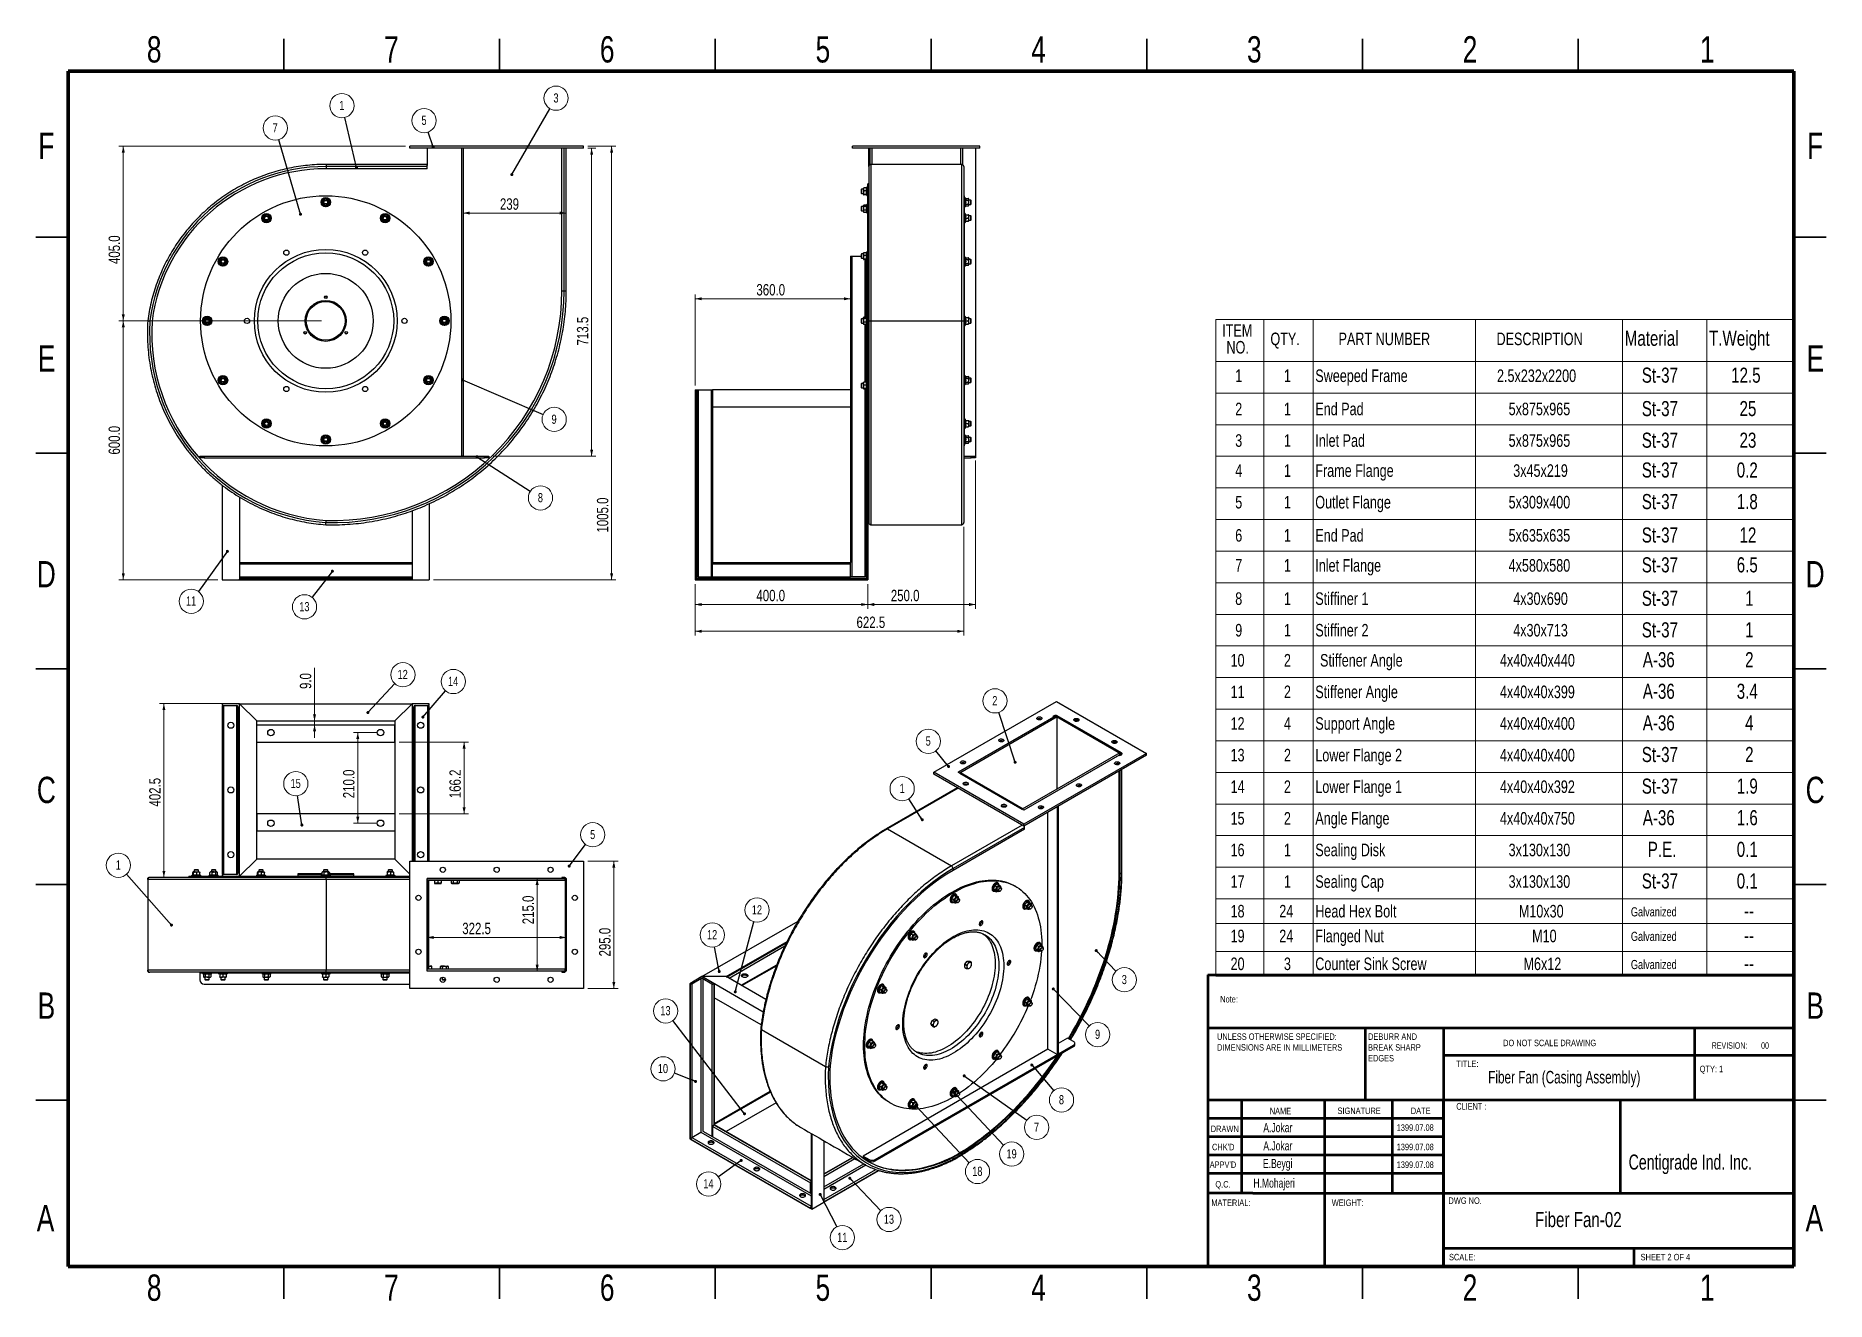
# Paper-space layout 'Sheet2' of a CAD drawing. Header units: millimetres. Extents: x 2 to 418, y 2 to 295.
import ezdxf

# ---------------------------------------------------------------- set-up
doc = ezdxf.new("R2010")
doc.units = ezdxf.units.MM
doc.styles.add('SLDTEXTSTYLE0', font='TXT', dxfattribs={"width": 0.75})
doc.styles.add('SLDTEXTSTYLE1', font='TXT', dxfattribs={"width": 0.686449})
doc.styles.add('SLDTEXTSTYLE2', font='TXT', dxfattribs={"width": 0.652778})
doc.styles.add('SLDTEXTSTYLE3', font='TXT', dxfattribs={"width": 0.6875})
doc.styles.add('SLDTEXTSTYLE4', font='TXT', dxfattribs={"width": 0.7})
doc.dimstyles.new('SLDDIMSTYLE0', dxfattribs={"dimtxt": 2.645833, "dimasz": 1.5, "dimexe": 0, "dimexo": 0.0625, "dimgap": 0.661458, "dimtad": 1, "dimdec": 1, "dimlfac": 10, "dimrnd": 1e-09, "dimzin": 4, "dimdsep": 46, "dimtxsty": 'SLDTEXTSTYLE0', "dimsah": 1, "dimcen": 0.09, "dimadec": 0, "dimazin": 1, "dimtfac": 1, "dimtdec": 1, "dimtofl": 0, "dimtmove": 0, "dimatfit": 3, "dimfxl": 0, "dimfrac": 2, "dimtolj": 1, "dimtzin": 12, "dimarcsym": 0})
doc.dimstyles.new('SLDDIMSTYLE1', dxfattribs={"dimtxt": 0.18, "dimasz": 0.7, "dimexe": 0, "dimexo": 0.0625, "dimgap": 0, "dimtad": 0, "dimtih": 1, "dimtoh": 1, "dimdec": 0, "dimrnd": 1e-09, "dimzin": 0, "dimdsep": 46, "dimtxsty": 'Standard', "dimblk1": 'DOT', "dimblk2": 'DOT', "dimsah": 1, "dimcen": 0.09, "dimadec": 0, "dimazin": 0, "dimtfac": 0.7, "dimtdec": 0, "dimtofl": 0, "dimtmove": 0, "dimatfit": 3, "dimldrblk": 'DOT', "dimfxl": 0, "dimfrac": 2, "dimtolj": 1, "dimtzin": 0, "dimarcsym": 0})
doc.dimstyles.new('SLDDIMSTYLE2', dxfattribs={"dimtxt": 2.645833, "dimasz": 1.5, "dimexe": 0, "dimexo": 0.0625, "dimgap": 0.661458, "dimtad": 1, "dimdec": 1, "dimlfac": 10, "dimrnd": 1e-09, "dimzin": 12, "dimdsep": 46, "dimtxsty": 'SLDTEXTSTYLE0', "dimsah": 1, "dimcen": 0.09, "dimadec": 0, "dimazin": 3, "dimtfac": 1, "dimtdec": 1, "dimtofl": 0, "dimtmove": 0, "dimatfit": 3, "dimfxl": 0, "dimfrac": 2, "dimtolj": 1, "dimtzin": 12, "dimarcsym": 0})
doc.dimstyles.new('SLDDIMSTYLE3', dxfattribs={"dimtxt": 2.645833, "dimasz": 1.5, "dimexe": 0, "dimexo": 0.0625, "dimgap": 0.661458, "dimtad": 1, "dimdec": 1, "dimlfac": 10, "dimrnd": 1e-09, "dimzin": 4, "dimdsep": 46, "dimtxsty": 'SLDTEXTSTYLE0', "dimsah": 1, "dimcen": 0.09, "dimadec": 0, "dimazin": 1, "dimtfac": 1, "dimtdec": 1, "dimtmove": 0, "dimatfit": 0, "dimfxl": 0, "dimfrac": 2, "dimtolj": 1, "dimtzin": 12, "dimarcsym": 0})
doc.dimstyles.new('SLDDIMSTYLE7', dxfattribs={"dimtxt": 2.645833, "dimasz": 1.5, "dimexe": 0, "dimexo": 0.0625, "dimgap": 0.661458, "dimtad": 1, "dimdec": 0, "dimlfac": 10, "dimrnd": 1e-09, "dimzin": 12, "dimdsep": 46, "dimtxsty": 'SLDTEXTSTYLE0', "dimsah": 1, "dimcen": 0.09, "dimadec": 0, "dimazin": 3, "dimtfac": 1, "dimtofl": 0, "dimtmove": 0, "dimatfit": 3, "dimfxl": 0, "dimfrac": 2, "dimtolj": 1, "dimtzin": 12, "dimarcsym": 0})
doc.dimstyles.new('SLDDIMSTYLE8', dxfattribs={"dimtxt": 2.645833, "dimasz": 1.5, "dimexe": 0, "dimexo": 0.0625, "dimgap": 0.661458, "dimtad": 1, "dimdec": 1, "dimlfac": 10, "dimrnd": 1e-09, "dimzin": 12, "dimdsep": 46, "dimtxsty": 'SLDTEXTSTYLE0', "dimsah": 1, "dimcen": 0.09, "dimadec": 0, "dimazin": 3, "dimtfac": 1, "dimtdec": 1, "dimtmove": 0, "dimatfit": 0, "dimfxl": 0, "dimfrac": 2, "dimtolj": 1, "dimtzin": 12, "dimarcsym": 0})

psp = doc.layouts.new('Sheet2')

# ---------------------------------------------------------------- texts
at = {"color": 7, "linetype": 'Continuous', "lineweight": 0}
for s, insert, char_height, attachment_point, style in [('8', (29.939, 295.114), 6.096, 2, 'SLDTEXTSTYLE0'), ('7', (84.939, 295.114), 6.096, 2, 'SLDTEXTSTYLE0'), ('6', (134.939, 295.114), 6.096, 2, 'SLDTEXTSTYLE0'), ('5', (184.939, 295.114), 6.096, 2, 'SLDTEXTSTYLE0'), ('4', (234.939, 295.114), 6.096, 2, 'SLDTEXTSTYLE0'), ('3', (284.939, 295.114), 6.096, 2, 'SLDTEXTSTYLE0'), ('2', (334.939, 295.114), 6.096, 2, 'SLDTEXTSTYLE0'), ('1', (389.939, 295.114), 6.096, 2, 'SLDTEXTSTYLE0'), ('F', (4.937, 272.726), 6.096, 2, 'SLDTEXTSTYLE0'), ('F', (414.937, 272.726), 6.096, 2, 'SLDTEXTSTYLE0'), ('E', (5.011, 223.476), 6.096, 2, 'SLDTEXTSTYLE0'), ('E', (415.011, 223.476), 6.096, 2, 'SLDTEXTSTYLE0'), ('D', (4.93, 173.476), 6.096, 2, 'SLDTEXTSTYLE0'), ('D', (414.93, 173.476), 6.096, 2, 'SLDTEXTSTYLE0'), ('C', (4.937, 123.476), 6.096, 2, 'SLDTEXTSTYLE0'), ('C', (414.937, 123.476), 6.096, 2, 'SLDTEXTSTYLE0'), ('B', (4.953, 73.476), 6.096, 2, 'SLDTEXTSTYLE0'), ('Note:', (277.032, 72.666), 1.5, 1, 'SLDTEXTSTYLE0'), ('B', (414.953, 73.476), 6.096, 2, 'SLDTEXTSTYLE0'), ('DO NOT SCALE DRAWING', (342.615, 62.533), 1.5, 1, 'SLDTEXTSTYLE0'), ('REVISION:       00', (390.955, 61.935), 1.5, 1, 'SLDTEXTSTYLE2'), ('TITLE:', (331.76, 57.684), 1.5, 1, 'SLDTEXTSTYLE0'), ('Fiber Fan (Casing Assembly)', (339.152, 55.312), 2.91042, 1, 'SLDTEXTSTYLE4'), ('QTY: 1', (388.179, 56.503), 1.5, 1, 'SLDTEXTSTYLE0'), ('NAME', (288.522, 46.751), 1.5, 1, 'SLDTEXTSTYLE0'), ('SIGNATURE', (304.234, 46.812), 1.5, 1, 'SLDTEXTSTYLE0'), ('DATE', (321.218, 46.812), 1.5, 1, 'SLDTEXTSTYLE0'), ('CLIENT :', (331.76, 47.885), 1.5875, 1, 'SLDTEXTSTYLE4'), ('DRAWN', (274.843, 42.635), 1.5, 1, 'SLDTEXTSTYLE1'), ('A.Jokar', (287.033, 43.219), 2.1167, 1, 'SLDTEXTSTYLE4'), ('1399.07.08', (317.944, 42.917), 1.5, 1, 'SLDTEXTSTYLE0'), ("CHK'D", (275.139, 38.412), 1.5, 1, 'SLDTEXTSTYLE0'), ('A.Jokar', (287.033, 38.996), 2.1167, 1, 'SLDTEXTSTYLE4'), ('1399.07.08', (317.944, 38.426), 1.5, 1, 'SLDTEXTSTYLE0'), ("APPV'D", (274.602, 34.316), 1.5, 1, 'SLDTEXTSTYLE0'), ('E.Beygi', (286.947, 34.9), 2.1167, 1, 'SLDTEXTSTYLE4'), ('1399.07.08', (317.944, 34.316), 1.5, 1, 'SLDTEXTSTYLE0'), ('Centigrade Ind. Inc.', (371.708, 35.923), 3.5, 1, 'SLDTEXTSTYLE4'), ('Q.C.', (275.915, 29.776), 1.5, 1, 'SLDTEXTSTYLE0'), ('H.Mohajeri', (284.734, 30.36), 2.1167, 1, 'SLDTEXTSTYLE4'), ('MATERIAL:', (274.975, 25.505), 1.5, 1, 'SLDTEXTSTYLE0'), ('WEIGHT:', (302.894, 25.503), 1.4986, 1, 'SLDTEXTSTYLE0'), ('DWG NO.', (329.953, 25.986), 1.5, 1, 'SLDTEXTSTYLE0'), ('A', (4.757, 24.226), 6.096, 2, 'SLDTEXTSTYLE0'), ('Fiber Fan-02', (350.004, 22.59), 3.5, 1, 'SLDTEXTSTYLE0'), ('A', (414.757, 24.226), 6.096, 2, 'SLDTEXTSTYLE0'), ('SCALE:', (330.074, 12.9), 1.5, 1, 'SLDTEXTSTYLE0'), ('SHEET 2 OF 4', (374.478, 12.9), 1.5, 1, 'SLDTEXTSTYLE3'), ('8', (29.939, 8.114), 6.096, 2, 'SLDTEXTSTYLE0'), ('7', (84.939, 8.114), 6.096, 2, 'SLDTEXTSTYLE0'), ('6', (134.939, 8.114), 6.096, 2, 'SLDTEXTSTYLE0'), ('5', (184.939, 8.114), 6.096, 2, 'SLDTEXTSTYLE0'), ('4', (234.939, 8.114), 6.096, 2, 'SLDTEXTSTYLE0'), ('3', (284.939, 8.114), 6.096, 2, 'SLDTEXTSTYLE0'), ('2', (334.939, 8.114), 6.096, 2, 'SLDTEXTSTYLE0'), ('1', (389.939, 8.114), 6.096, 2, 'SLDTEXTSTYLE0')]:
    psp.add_mtext(s, dxfattribs=dict(at, insert=insert, char_height=char_height, attachment_point=attachment_point, style=style))

# ---------------------------------------------------------------- blocks, each defined once
blk = doc.blocks.new('SW_NOTE_22')
at = {"color": 0, "linetype": 'Continuous', "lineweight": 0, "char_height": 1.5, "attachment_point": 1, "style": 'SLDTEXTSTYLE0'}
for s, insert in [('UNLESS OTHERWISE SPECIFIED:', (0, 1.93)), ('DIMENSIONS ARE IN MILLIMETERS', (0, -0.57))]:
    blk.add_mtext(s, dxfattribs=dict(at, insert=insert))
blk = doc.blocks.new('SW_NOTE_23')
at = {"color": 0, "linetype": 'Continuous', "lineweight": 0, "char_height": 1.5, "attachment_point": 1, "style": 'SLDTEXTSTYLE0'}
for s, insert in [('DEBURR AND', (0, 1.93)), ('BREAK SHARP', (0, -0.57)), ('EDGES', (0, -3.07))]:
    blk.add_mtext(s, dxfattribs=dict(at, insert=insert))
blk = doc.blocks.new('SW_TABLEANNOTATION_1')
at = {"color": 0, "linetype": 'Continuous', "lineweight": 0}
for p, q in [((0, 0), (0, -152.2)), ((134.15, 0), (0, 0)), ((11.18, 0), (11.18, -9.76)), ((22.58, 0), (22.58, -9.76)), ((60.25, 0), (60.25, -9.76)), ((94.3, 0), (94.3, -9.76)), ((113.85, 0), (113.85, -9.76)), ((134.15, -152.2), (134.15, 0)), ((0, -9.76), (134.15, -9.76)), ((11.18, -9.76), (11.18, -152.2)), ((22.58, -9.76), (22.58, -152.2)), ((60.25, -9.76), (60.25, -152.2)), ((94.3, -9.76), (94.3, -152.2)), ((113.85, -9.76), (113.85, -152.2)), ((0, -17.09), (134.15, -17.09)), ((0, -24.41), (134.15, -24.41)), ((0, -31.74), (134.15, -31.74)), ((0, -39.07), (134.15, -39.07)), ((0, -46.4), (134.15, -46.4)), ((0, -53.72), (134.15, -53.72)), ((0, -61.05), (134.15, -61.05)), ((0, -68.38), (134.15, -68.38)), ((0, -75.7), (134.15, -75.7)), ((0, -83.03), (134.15, -83.03)), ((0, -90.36), (134.15, -90.36)), ((0, -97.68), (134.15, -97.68)), ((0, -105.01), (134.15, -105.01)), ((0, -112.34), (134.15, -112.34)), ((0, -119.66), (134.15, -119.66)), ((0, -126.99), (134.15, -126.99)), ((0, -134.32), (134.15, -134.32)), ((0, -140), (134.15, -140)), ((0, -146.52), (134.15, -146.52)), ((0, -152.2), (134.15, -152.2))]:
    blk.add_line(p, q, dxfattribs=at)
at = {"color": 0, "linetype": 'Continuous', "lineweight": 0, "attachment_point": 1, "style": 'SLDTEXTSTYLE0'}
for s, insert, char_height in [('ITEM', (1.5, -1.13), 2.91), ('QTY.', (12.68, -3.07), 2.91), ('PART NUMBER', (28.47, -3.07), 2.9104), ('DESCRIPTION', (65.09, -3.07), 2.9104), ('Material', (94.8, -2.63), 3.5), ('T.Weight', (114.35, -2.63), 3.5), ('NO.', (2.49, -5.01), 2.91), ('1', (4.52, -11.61), 2.91), ('1', (15.81, -11.61), 2.91), ('Sweeped Frame', (23.08, -11.61), 2.9104), ('2.5x232x2200', (65.2, -11.61), 2.9104), ('St-37', (98.76, -11.18), 3.5), ('12.5', (119.47, -11.18), 3.5), ('2', (4.52, -19.31), 2.91), ('1', (15.81, -19.31), 2.91), ('End Pad', (23.08, -19.31), 2.91), ('5x875x965', (67.89, -19.31), 2.91), ('St-37', (98.76, -18.93), 3.5), ('25', (121.41, -18.93), 3.5), ('3', (4.52, -26.63), 2.91), ('1', (15.81, -26.63), 2.91), ('Inlet Pad', (23.08, -26.63), 2.91), ('5x875x965', (67.89, -26.63), 2.91), ('St-37', (98.76, -26.25), 3.5), ('23', (121.41, -26.25), 3.5), ('St-37', (98.76, -33.16), 3.5), ('0.2', (120.77, -33.16), 3.5), ('4', (4.52, -33.59), 2.91), ('1', (15.81, -33.59), 2.91), ('Frame Flange', (23.08, -33.59), 2.9104), ('3x45x219', (68.96, -33.59), 2.91), ('5', (4.52, -40.92), 2.91), ('1', (15.81, -40.92), 2.91), ('Outlet Flange', (23.08, -40.92), 2.9104), ('5x309x400', (67.89, -40.92), 2.91), ('St-37', (98.76, -40.48), 3.5), ('1.8', (120.77, -40.48), 3.5), ('6', (4.52, -48.61), 2.91), ('1', (15.81, -48.61), 2.91), ('End Pad', (23.08, -48.61), 2.91), ('5x635x635', (67.89, -48.61), 2.91), ('St-37', (98.76, -48.23), 3.5), ('12', (121.41, -48.23), 3.5), ('7', (4.52, -55.57), 2.91), ('1', (15.81, -55.57), 2.91), ('Inlet Flange', (23.08, -55.57), 2.9104), ('4x580x580', (67.89, -55.57), 2.91), ('St-37', (98.76, -55.14), 3.5), ('6.5', (120.77, -55.14), 3.5), ('8', (4.52, -63.27), 2.91), ('1', (15.81, -63.27), 2.91), ('Stiffiner 1', (23.08, -63.27), 2.9104), ('4x30x690', (68.96, -63.27), 2.91), ('St-37', (98.76, -62.89), 3.5), ('1', (122.71, -62.89), 3.5), ('Stiffiner 2', (23.08, -70.59), 2.9104), ('St-37', (98.76, -70.21), 3.5), ('1', (122.71, -70.21), 3.5), ('9', (4.52, -70.59), 2.91), ('1', (15.81, -70.59), 2.91), ('4x30x713', (68.96, -70.59), 2.91), ('10', (3.44, -77.56), 2.91), ('2', (15.81, -77.56), 2.91), ('Stiffener Angle', (24.18, -77.56), 2.9104), ('4x40x40x440', (65.88, -77.56), 2.9104), ('A-36', (98.99, -77.12), 3.5), ('2', (122.71, -77.12), 3.5), ('11', (3.44, -84.88), 2.91), ('2', (15.81, -84.88), 2.91), ('Stiffener Angle', (23.08, -84.88), 2.9104), ('4x40x40x399', (65.88, -84.88), 2.9104), ('A-36', (98.99, -84.44), 3.5), ('3.4', (120.77, -84.44), 3.5), ('12', (3.44, -92.21), 2.91), ('4', (15.81, -92.21), 2.91), ('Support Angle', (23.08, -92.21), 2.9104), ('4x40x40x400', (65.88, -92.21), 2.9104), ('A-36', (98.99, -91.77), 3.5), ('4', (122.71, -91.77), 3.5), ('13', (3.44, -99.54), 2.91), ('2', (15.81, -99.54), 2.91), ('Lower Flange 2', (23.08, -99.54), 2.9104), ('4x40x40x400', (65.88, -99.54), 2.9104), ('St-37', (98.76, -99.1), 3.5), ('2', (122.71, -99.1), 3.5), ('14', (3.44, -106.86), 2.91), ('2', (15.81, -106.86), 2.91), ('Lower Flange 1', (23.08, -106.86), 2.9104), ('4x40x40x392', (65.88, -106.86), 2.9104), ('St-37', (98.76, -106.43), 3.5), ('1.9', (120.77, -106.43), 3.5), ('15', (3.44, -114.19), 2.91), ('2', (15.81, -114.19), 2.91), ('Angle Flange', (23.08, -114.19), 2.9104), ('4x40x40x750', (65.88, -114.19), 2.9104), ('A-36', (98.99, -113.75), 3.5), ('1.6', (120.77, -113.75), 3.5), ('16', (3.44, -121.52), 2.91), ('1', (15.81, -121.52), 2.91), ('Sealing Disk', (23.08, -121.52), 2.9104), ('3x130x130', (67.89, -121.52), 2.91), ('P.E.', (100.15, -121.08), 3.5), ('0.1', (120.77, -121.08), 3.5), ('St-37', (98.76, -128.41), 3.5), ('0.1', (120.77, -128.41), 3.5), ('17', (3.44, -128.84), 2.91), ('1', (15.81, -128.84), 2.91), ('Sealing Cap', (23.08, -128.84), 2.9104), ('3x130x130', (67.89, -128.84), 2.91), ('18', (3.44, -135.71), 2.91), ('24', (14.73, -135.71), 2.91), ('Head Hex Bolt', (23.08, -135.71), 2.9104), ('M10x30', (70.26, -135.71), 2.91), ('Galvanized', (96.23, -136.26), 2.117), ('--', (122.45, -135.33), 3.5), ('19', (3.44, -141.45), 2.91), ('24', (14.73, -141.45), 2.91), ('Flanged Nut', (23.08, -141.45), 2.9104), ('M10', (73.34, -141.45), 2.91), ('Galvanized', (96.23, -141.94), 2.117), ('--', (122.45, -141.01), 3.5), ('20', (3.44, -147.91), 2.91), ('3', (15.81, -147.91), 2.91), ('Counter Sink Screw', (23.08, -147.91), 2.9104), ('M6x12', (71.34, -147.91), 2.91), ('Galvanized', (96.23, -148.47), 2.117), ('--', (122.45, -147.53), 3.5)]:
    blk.add_mtext(s, dxfattribs=dict(at, insert=insert, char_height=char_height))
blk = doc.blocks.new('_D_10')
at = {"color": 7, "linetype": 'Continuous', "lineweight": 18}
for p, q in [((88.2, 269.64), (21.78, 269.64)), ((22.78, 229.14), (22.78, 269.64)), ((68.7, 229.14), (21.78, 229.14))]:
    blk.add_line(p, q, dxfattribs=at)
for points in [[(22.78, 269.64), (22.43, 268.14), (23.13, 268.14)], [(22.78, 229.14), (23.13, 230.64), (22.43, 230.64)]]:
    blk.add_solid(points, dxfattribs=at)
at = {"color": 7, "linetype": 'Continuous', "lineweight": 18, "insert": (19.37, 242.31), "char_height": 2.646, "attachment_point": 1, "rotation": 90, "style": 'SLDTEXTSTYLE0'}
blk.add_mtext('405.0', dxfattribs=at)
blk = doc.blocks.new('_D_11')
at = {"color": 7, "linetype": 'Continuous', "lineweight": 18}
for p, q in [((68.7, 229.14), (21.78, 229.14)), ((22.78, 229.14), (22.78, 169.14)), ((44.7, 169.14), (21.78, 169.14))]:
    blk.add_line(p, q, dxfattribs=at)
for points in [[(22.78, 229.14), (22.43, 227.64), (23.13, 227.64)], [(22.78, 169.14), (23.13, 170.64), (22.43, 170.64)]]:
    blk.add_solid(points, dxfattribs=at)
at = {"color": 7, "linetype": 'Continuous', "lineweight": 18, "insert": (19.37, 198.15), "char_height": 2.646, "attachment_point": 1, "rotation": 90, "style": 'SLDTEXTSTYLE0'}
blk.add_mtext('600.0', dxfattribs=at)
blk = doc.blocks.new('_D_12')
at = {"color": 7, "linetype": 'Continuous', "lineweight": 18}
for p, q in [((130.45, 269.14), (132.34, 269.14)), ((131.34, 197.79), (131.34, 269.14)), ((108.54, 197.79), (132.34, 197.79))]:
    blk.add_line(p, q, dxfattribs=at)
for points in [[(131.34, 269.14), (130.99, 267.64), (131.69, 267.64)], [(131.34, 197.79), (131.69, 199.29), (130.99, 199.29)]]:
    blk.add_solid(points, dxfattribs=at)
at = {"color": 7, "linetype": 'Continuous', "lineweight": 18, "insert": (127.93, 223.44), "char_height": 2.646, "attachment_point": 1, "rotation": 90, "style": 'SLDTEXTSTYLE0'}
blk.add_mtext('713.5', dxfattribs=at)
blk = doc.blocks.new('_D_13')
at = {"color": 7, "linetype": 'Continuous', "lineweight": 18}
blk.add_line((125.45, 254.13), (101.54, 254.13), dxfattribs=at)
for points in [[(101.54, 254.13), (103.04, 253.78), (103.04, 254.48)], [(125.45, 254.13), (123.95, 254.48), (123.95, 253.78)]]:
    blk.add_solid(points, dxfattribs=at)
at = {"color": 7, "linetype": 'Continuous', "lineweight": 18, "insert": (110.08, 257.54), "char_height": 2.646, "attachment_point": 1, "style": 'SLDTEXTSTYLE0'}
blk.add_mtext('239', dxfattribs=at)
blk = doc.blocks.new('_D_14')
at = {"color": 7, "linetype": 'Continuous', "lineweight": 18}
for p, q in [((130.45, 269.64), (136.97, 269.64)), ((135.97, 269.64), (135.97, 169.14)), ((94.7, 169.14), (136.97, 169.14))]:
    blk.add_line(p, q, dxfattribs=at)
for points in [[(135.97, 269.64), (135.62, 268.14), (136.32, 268.14)], [(135.97, 169.14), (136.32, 170.64), (135.62, 170.64)]]:
    blk.add_solid(points, dxfattribs=at)
at = {"color": 7, "linetype": 'Continuous', "lineweight": 18, "insert": (132.56, 180.07), "char_height": 2.646, "attachment_point": 1, "rotation": 90, "style": 'SLDTEXTSTYLE0'}
blk.add_mtext('1005.0', dxfattribs=at)
blk = doc.blocks.new('SW_NOTE_24')
at = {"color": 0, "linetype": 'Continuous', "lineweight": 0}
blk.add_circle((1.41, 2.43), 2.81, dxfattribs=at)
at = {"color": 0, "linetype": 'Continuous', "lineweight": 0, "insert": (1.39, 3.55), "char_height": 2.12, "attachment_point": 2, "style": 'SLDTEXTSTYLE0'}
blk.add_mtext('3', dxfattribs=at)
blk = doc.blocks.new('_DOT')
at = {"color": 0, "linetype": 'ByBlock', "lineweight": -2}
blk.add_line((-0.5, 0), (-1, 0), dxfattribs=at)
at = {"color": 0, "linetype": 'ByBlock', "const_width": 0.5}
blk.add_lwpolyline([(-0.25, 0, 1), (0.25, 0, 1)], format="xyb", close=True, dxfattribs=at)
blk = doc.blocks.new('SW_NOTE_25')
at = {"color": 0, "linetype": 'Continuous', "lineweight": 0}
blk.add_circle((-0.79, 2.7), 2.81, dxfattribs=at)
at = {"color": 0, "linetype": 'Continuous', "lineweight": 0, "insert": (-0.81, 3.82), "char_height": 2.12, "attachment_point": 2, "style": 'SLDTEXTSTYLE0'}
blk.add_mtext('7', dxfattribs=at)
blk = doc.blocks.new('SW_NOTE_26')
at = {"color": 0, "linetype": 'Continuous', "lineweight": 0}
blk.add_circle((-0.91, 2.66), 2.81, dxfattribs=at)
at = {"color": 0, "linetype": 'Continuous', "lineweight": 0, "insert": (-0.93, 3.78), "char_height": 2.12, "attachment_point": 2, "style": 'SLDTEXTSTYLE0'}
blk.add_mtext('5', dxfattribs=at)
blk = doc.blocks.new('SW_NOTE_27')
at = {"color": 0, "linetype": 'Continuous', "lineweight": 0}
blk.add_circle((-0.65, 2.73), 2.81, dxfattribs=at)
at = {"color": 0, "linetype": 'Continuous', "lineweight": 0, "insert": (-0.67, 3.85), "char_height": 2.12, "attachment_point": 2, "style": 'SLDTEXTSTYLE0'}
blk.add_mtext('1', dxfattribs=at)
blk = doc.blocks.new('SW_NOTE_28')
at = {"color": 0, "linetype": 'Continuous', "lineweight": 0}
blk.add_circle((2.36, -1.53), 2.81, dxfattribs=at)
at = {"color": 0, "linetype": 'Continuous', "lineweight": 0, "insert": (2.34, -0.41), "char_height": 2.12, "attachment_point": 2, "style": 'SLDTEXTSTYLE0'}
blk.add_mtext('8', dxfattribs=at)
blk = doc.blocks.new('SW_NOTE_29')
at = {"color": 0, "linetype": 'Continuous', "lineweight": 0}
blk.add_circle((2.58, -1.11), 2.81, dxfattribs=at)
at = {"color": 0, "linetype": 'Continuous', "lineweight": 0, "insert": (2.56, 0), "char_height": 2.12, "attachment_point": 2, "style": 'SLDTEXTSTYLE0'}
blk.add_mtext('9', dxfattribs=at)
blk = doc.blocks.new('SW_NOTE_30')
at = {"color": 0, "linetype": 'Continuous', "lineweight": 0}
blk.add_circle((-1.65, -2.28), 2.81, dxfattribs=at)
at = {"color": 0, "linetype": 'Continuous', "lineweight": 0, "insert": (-1.69, -1.16), "char_height": 2.117, "attachment_point": 2, "style": 'SLDTEXTSTYLE0'}
blk.add_mtext('11', dxfattribs=at)
blk = doc.blocks.new('SW_NOTE_31')
at = {"color": 0, "linetype": 'Continuous', "lineweight": 0}
blk.add_circle((-1.73, -2.21), 2.81, dxfattribs=at)
at = {"color": 0, "linetype": 'Continuous', "lineweight": 0, "insert": (-1.77, -1.1), "char_height": 2.117, "attachment_point": 2, "style": 'SLDTEXTSTYLE0'}
blk.add_mtext('13', dxfattribs=at)
blk = doc.blocks.new('_D_15')
at = {"color": 7, "linetype": 'Continuous', "lineweight": 18}
for p, q in [((217.59, 181.39), (217.59, 156.19)), ((155.34, 168.14), (155.34, 156.19)), ((217.59, 157.19), (155.34, 157.19))]:
    blk.add_line(p, q, dxfattribs=at)
for points in [[(155.34, 157.19), (156.84, 156.84), (156.84, 157.54)], [(217.59, 157.19), (216.09, 157.54), (216.09, 156.84)]]:
    blk.add_solid(points, dxfattribs=at)
at = {"color": 7, "linetype": 'Continuous', "lineweight": 18, "insert": (192.74, 160.6), "char_height": 2.646, "attachment_point": 1, "style": 'SLDTEXTSTYLE0'}
blk.add_mtext('622.5', dxfattribs=at)
blk = doc.blocks.new('_D_16')
at = {"color": 7, "linetype": 'Continuous', "lineweight": 18}
for p, q in [((155.34, 168.14), (155.34, 162.4)), ((195.34, 168.14), (195.34, 162.4)), ((195.34, 163.4), (155.34, 163.4))]:
    blk.add_line(p, q, dxfattribs=at)
for points in [[(155.34, 163.4), (156.84, 163.05), (156.84, 163.75)], [(195.34, 163.4), (193.84, 163.75), (193.84, 163.05)]]:
    blk.add_solid(points, dxfattribs=at)
at = {"color": 7, "linetype": 'Continuous', "lineweight": 18, "insert": (169.53, 166.81), "char_height": 2.646, "attachment_point": 1, "style": 'SLDTEXTSTYLE0'}
blk.add_mtext('400.0', dxfattribs=at)
blk = doc.blocks.new('_D_17')
at = {"color": 7, "linetype": 'Continuous', "lineweight": 18}
for p, q in [((220.34, 196.79), (220.34, 162.4)), ((195.34, 168.14), (195.34, 162.4)), ((220.34, 163.4), (195.34, 163.4))]:
    blk.add_line(p, q, dxfattribs=at)
for points in [[(195.34, 163.4), (196.84, 163.05), (196.84, 163.75)], [(220.34, 163.4), (218.84, 163.75), (218.84, 163.05)]]:
    blk.add_solid(points, dxfattribs=at)
at = {"color": 7, "linetype": 'Continuous', "lineweight": 18, "insert": (200.69, 166.81), "char_height": 2.646, "attachment_point": 1, "style": 'SLDTEXTSTYLE0'}
blk.add_mtext('250.0', dxfattribs=at)
blk = doc.blocks.new('_D_18')
at = {"color": 7, "linetype": 'Continuous', "lineweight": 18}
for p, q in [((155.34, 214.14), (155.34, 235.26)), ((191.34, 234.26), (155.34, 234.26))]:
    blk.add_line(p, q, dxfattribs=at)
for points in [[(155.34, 234.26), (156.84, 233.91), (156.84, 234.61)], [(191.34, 234.26), (189.84, 234.61), (189.84, 233.91)]]:
    blk.add_solid(points, dxfattribs=at)
at = {"color": 7, "linetype": 'Continuous', "lineweight": 18, "insert": (169.53, 237.67), "char_height": 2.646, "attachment_point": 1, "style": 'SLDTEXTSTYLE0'}
blk.add_mtext('360.0', dxfattribs=at)
blk = doc.blocks.new('_D_19')
at = {"color": 7, "linetype": 'Continuous', "lineweight": 18}
for p, q in [((48.7, 140.42), (31.19, 140.42)), ((32.19, 100.17), (32.19, 140.42))]:
    blk.add_line(p, q, dxfattribs=at)
for points in [[(32.19, 140.42), (31.84, 138.92), (32.54, 138.92)], [(32.19, 100.17), (32.54, 101.67), (31.84, 101.67)]]:
    blk.add_solid(points, dxfattribs=at)
at = {"color": 7, "linetype": 'Continuous', "lineweight": 18, "insert": (28.78, 116.57), "char_height": 2.646, "attachment_point": 1, "rotation": 90, "style": 'SLDTEXTSTYLE0'}
blk.add_mtext('402.5', dxfattribs=at)
blk = doc.blocks.new('_D_20')
at = {"color": 7, "linetype": 'Continuous', "lineweight": 18}
for p, q in [((86.7, 131.52), (102.78, 131.52)), ((101.78, 131.52), (101.78, 114.89)), ((86.7, 114.89), (102.78, 114.89))]:
    blk.add_line(p, q, dxfattribs=at)
for points in [[(101.78, 131.52), (101.43, 130.02), (102.13, 130.02)], [(101.78, 114.89), (102.13, 116.39), (101.43, 116.39)]]:
    blk.add_solid(points, dxfattribs=at)
at = {"color": 7, "linetype": 'Continuous', "lineweight": 18, "insert": (98.37, 118.5), "char_height": 2.646, "attachment_point": 1, "rotation": 90, "style": 'SLDTEXTSTYLE0'}
blk.add_mtext('166.2', dxfattribs=at)
blk = doc.blocks.new('_D_21')
at = {"color": 7, "linetype": 'Continuous', "lineweight": 18}
for p, q in [((67.11, 136.42), (67.11, 148.7)), ((67.11, 135.52), (67.11, 136.42)), ((67.11, 135.52), (67.11, 132.52))]:
    blk.add_line(p, q, dxfattribs=at)
for points in [[(67.11, 136.42), (67.46, 137.92), (66.76, 137.92)], [(67.11, 135.52), (66.76, 134.02), (67.46, 134.02)]]:
    blk.add_solid(points, dxfattribs=at)
at = {"color": 7, "linetype": 'Continuous', "lineweight": 18, "insert": (63.7, 143.82), "char_height": 2.646, "attachment_point": 1, "rotation": 90, "style": 'SLDTEXTSTYLE0'}
blk.add_mtext('9.0', dxfattribs=at)
blk = doc.blocks.new('_D_22')
at = {"color": 7, "linetype": 'Continuous', "lineweight": 18}
for p, q in [((81.4, 133.71), (76.13, 133.71)), ((77.13, 133.71), (77.13, 112.71)), ((81.4, 112.71), (76.13, 112.71))]:
    blk.add_line(p, q, dxfattribs=at)
for points in [[(77.13, 133.71), (76.78, 132.21), (77.48, 132.21)], [(77.13, 112.71), (77.48, 114.21), (76.78, 114.21)]]:
    blk.add_solid(points, dxfattribs=at)
at = {"color": 7, "linetype": 'Continuous', "lineweight": 18, "insert": (73.72, 118.5), "char_height": 2.646, "attachment_point": 1, "rotation": 90, "style": 'SLDTEXTSTYLE0'}
blk.add_mtext('210.0', dxfattribs=at)
blk = doc.blocks.new('_D_23')
at = {"color": 7, "linetype": 'Continuous', "lineweight": 18}
blk.add_line((118.71, 99.92), (118.71, 78.42), dxfattribs=at)
for points in [[(118.71, 99.92), (118.36, 98.42), (119.06, 98.42)], [(118.71, 78.42), (119.06, 79.92), (118.36, 79.92)]]:
    blk.add_solid(points, dxfattribs=at)
at = {"color": 7, "linetype": 'Continuous', "lineweight": 18, "insert": (115.3, 89.29), "char_height": 2.646, "attachment_point": 1, "rotation": 90, "style": 'SLDTEXTSTYLE0'}
blk.add_mtext('215.0', dxfattribs=at)
blk = doc.blocks.new('_D_24')
at = {"color": 7, "linetype": 'Continuous', "lineweight": 18}
blk.add_line((125.45, 86.23), (93.2, 86.23), dxfattribs=at)
for points in [[(93.2, 86.23), (94.7, 85.88), (94.7, 86.58)], [(125.45, 86.23), (123.95, 86.58), (123.95, 85.88)]]:
    blk.add_solid(points, dxfattribs=at)
at = {"color": 7, "linetype": 'Continuous', "lineweight": 18, "insert": (101.35, 89.64), "char_height": 2.646, "attachment_point": 1, "style": 'SLDTEXTSTYLE0'}
blk.add_mtext('322.5', dxfattribs=at)
blk = doc.blocks.new('_D_25')
at = {"color": 7, "linetype": 'Continuous', "lineweight": 18}
for p, q in [((130.45, 103.92), (137.48, 103.92)), ((136.48, 74.42), (136.48, 103.92)), ((130.45, 74.42), (137.48, 74.42))]:
    blk.add_line(p, q, dxfattribs=at)
for points in [[(136.48, 103.92), (136.13, 102.42), (136.83, 102.42)], [(136.48, 74.42), (136.83, 75.92), (136.13, 75.92)]]:
    blk.add_solid(points, dxfattribs=at)
at = {"color": 7, "linetype": 'Continuous', "lineweight": 18, "insert": (133.07, 81.83), "char_height": 2.646, "attachment_point": 1, "rotation": 90, "style": 'SLDTEXTSTYLE0'}
blk.add_mtext('295.0', dxfattribs=at)
blk = doc.blocks.new('SW_NOTE_32')
at = {"color": 0, "linetype": 'Continuous', "lineweight": 0}
blk.add_circle((1.91, 2.06), 2.81, dxfattribs=at)
at = {"color": 0, "linetype": 'Continuous', "lineweight": 0, "insert": (1.86, 3.18), "char_height": 2.117, "attachment_point": 2, "style": 'SLDTEXTSTYLE0'}
blk.add_mtext('12', dxfattribs=at)
blk = doc.blocks.new('SW_NOTE_33')
at = {"color": 0, "linetype": 'Continuous', "lineweight": 0}
blk.add_circle((1.83, 2.14), 2.81, dxfattribs=at)
at = {"color": 0, "linetype": 'Continuous', "lineweight": 0, "insert": (1.78, 3.25), "char_height": 2.117, "attachment_point": 2, "style": 'SLDTEXTSTYLE0'}
blk.add_mtext('14', dxfattribs=at)
blk = doc.blocks.new('SW_NOTE_34')
at = {"color": 0, "linetype": 'Continuous', "lineweight": 0}
blk.add_circle((-0.41, 2.78), 2.81, dxfattribs=at)
at = {"color": 0, "linetype": 'Continuous', "lineweight": 0, "insert": (-0.45, 3.9), "char_height": 2.117, "attachment_point": 2, "style": 'SLDTEXTSTYLE0'}
blk.add_mtext('15', dxfattribs=at)
blk = doc.blocks.new('SW_NOTE_35')
at = {"color": 0, "linetype": 'Continuous', "lineweight": 0}
blk.add_circle((-1.86, 2.1), 2.81, dxfattribs=at)
at = {"color": 0, "linetype": 'Continuous', "lineweight": 0, "insert": (-1.89, 3.22), "char_height": 2.12, "attachment_point": 2, "style": 'SLDTEXTSTYLE0'}
blk.add_mtext('1', dxfattribs=at)
blk = doc.blocks.new('SW_NOTE_36')
at = {"color": 0, "linetype": 'Continuous', "lineweight": 0}
blk.add_circle((1.69, 2.24), 2.81, dxfattribs=at)
at = {"color": 0, "linetype": 'Continuous', "lineweight": 0, "insert": (1.67, 3.36), "char_height": 2.12, "attachment_point": 2, "style": 'SLDTEXTSTYLE0'}
blk.add_mtext('5', dxfattribs=at)
blk = doc.blocks.new('SW_NOTE_37')
at = {"color": 0, "linetype": 'Continuous', "lineweight": 0}
blk.add_circle((-1.53, 2.36), 2.81, dxfattribs=at)
at = {"color": 0, "linetype": 'Continuous', "lineweight": 0, "insert": (-1.55, 3.48), "char_height": 2.12, "attachment_point": 2, "style": 'SLDTEXTSTYLE0'}
blk.add_mtext('1', dxfattribs=at)
blk = doc.blocks.new('SW_NOTE_38')
at = {"color": 0, "linetype": 'Continuous', "lineweight": 0}
blk.add_circle((-1.76, 2.19), 2.81, dxfattribs=at)
at = {"color": 0, "linetype": 'Continuous', "lineweight": 0, "insert": (-1.79, 3.31), "char_height": 2.12, "attachment_point": 2, "style": 'SLDTEXTSTYLE0'}
blk.add_mtext('5', dxfattribs=at)
blk = doc.blocks.new('SW_NOTE_39')
at = {"color": 0, "linetype": 'Continuous', "lineweight": 0}
blk.add_circle((1.82, -2.14), 2.81, dxfattribs=at)
at = {"color": 0, "linetype": 'Continuous', "lineweight": 0, "insert": (1.8, -1.02), "char_height": 2.12, "attachment_point": 2, "style": 'SLDTEXTSTYLE0'}
blk.add_mtext('8', dxfattribs=at)
blk = doc.blocks.new('SW_NOTE_40')
at = {"color": 0, "linetype": 'Continuous', "lineweight": 0}
blk.add_circle((1.96, -2.02), 2.81, dxfattribs=at)
at = {"color": 0, "linetype": 'Continuous', "lineweight": 0, "insert": (1.94, -0.9), "char_height": 2.12, "attachment_point": 2, "style": 'SLDTEXTSTYLE0'}
blk.add_mtext('9', dxfattribs=at)
blk = doc.blocks.new('SW_NOTE_41')
at = {"color": 0, "linetype": 'Continuous', "lineweight": 0}
blk.add_circle((1.95, -2.02), 2.81, dxfattribs=at)
at = {"color": 0, "linetype": 'Continuous', "lineweight": 0, "insert": (1.93, -0.9), "char_height": 2.12, "attachment_point": 2, "style": 'SLDTEXTSTYLE0'}
blk.add_mtext('3', dxfattribs=at)
blk = doc.blocks.new('SW_NOTE_42')
at = {"color": 0, "linetype": 'Continuous', "lineweight": 0}
blk.add_circle((2.29, -1.63), 2.81, dxfattribs=at)
at = {"color": 0, "linetype": 'Continuous', "lineweight": 0, "insert": (2.27, -0.51), "char_height": 2.12, "attachment_point": 2, "style": 'SLDTEXTSTYLE0'}
blk.add_mtext('7', dxfattribs=at)
blk = doc.blocks.new('SW_NOTE_43')
at = {"color": 0, "linetype": 'Continuous', "lineweight": 0}
blk.add_circle((1.92, -2.05), 2.81, dxfattribs=at)
at = {"color": 0, "linetype": 'Continuous', "lineweight": 0, "insert": (1.88, -0.93), "char_height": 2.117, "attachment_point": 2, "style": 'SLDTEXTSTYLE0'}
blk.add_mtext('19', dxfattribs=at)
blk = doc.blocks.new('SW_NOTE_44')
at = {"color": 0, "linetype": 'Continuous', "lineweight": 0}
blk.add_circle((1.92, -2.05), 2.81, dxfattribs=at)
at = {"color": 0, "linetype": 'Continuous', "lineweight": 0, "insert": (1.88, -0.93), "char_height": 2.117, "attachment_point": 2, "style": 'SLDTEXTSTYLE0'}
blk.add_mtext('18', dxfattribs=at)
blk = doc.blocks.new('SW_NOTE_45')
at = {"color": 0, "linetype": 'Continuous', "lineweight": 0}
blk.add_circle((-2.28, -1.65), 2.81, dxfattribs=at)
at = {"color": 0, "linetype": 'Continuous', "lineweight": 0, "insert": (-2.32, -0.53), "char_height": 2.117, "attachment_point": 2, "style": 'SLDTEXTSTYLE0'}
blk.add_mtext('14', dxfattribs=at)
blk = doc.blocks.new('SW_NOTE_46')
at = {"color": 0, "linetype": 'Continuous', "lineweight": 0}
blk.add_circle((1.94, -2.03), 2.81, dxfattribs=at)
at = {"color": 0, "linetype": 'Continuous', "lineweight": 0, "insert": (1.9, -0.91), "char_height": 2.117, "attachment_point": 2, "style": 'SLDTEXTSTYLE0'}
blk.add_mtext('13', dxfattribs=at)
blk = doc.blocks.new('SW_NOTE_47')
at = {"color": 0, "linetype": 'Continuous', "lineweight": 0}
blk.add_circle((1.29, -2.5), 2.81, dxfattribs=at)
at = {"color": 0, "linetype": 'Continuous', "lineweight": 0, "insert": (1.25, -1.38), "char_height": 2.117, "attachment_point": 2, "style": 'SLDTEXTSTYLE0'}
blk.add_mtext('11', dxfattribs=at)
blk = doc.blocks.new('SW_NOTE_48')
at = {"color": 0, "linetype": 'Continuous', "lineweight": 0}
blk.add_circle((-2.62, 1.02), 2.81, dxfattribs=at)
at = {"color": 0, "linetype": 'Continuous', "lineweight": 0, "insert": (-2.66, 2.14), "char_height": 2.117, "attachment_point": 2, "style": 'SLDTEXTSTYLE0'}
blk.add_mtext('10', dxfattribs=at)
blk = doc.blocks.new('SW_NOTE_49')
at = {"color": 0, "linetype": 'Continuous', "lineweight": 0}
blk.add_circle((-1.71, 2.23), 2.81, dxfattribs=at)
at = {"color": 0, "linetype": 'Continuous', "lineweight": 0, "insert": (-1.75, 3.35), "char_height": 2.117, "attachment_point": 2, "style": 'SLDTEXTSTYLE0'}
blk.add_mtext('13', dxfattribs=at)
blk = doc.blocks.new('SW_NOTE_50')
at = {"color": 0, "linetype": 'Continuous', "lineweight": 0}
blk.add_circle((-0.53, 2.76), 2.81, dxfattribs=at)
at = {"color": 0, "linetype": 'Continuous', "lineweight": 0, "insert": (-0.57, 3.88), "char_height": 2.117, "attachment_point": 2, "style": 'SLDTEXTSTYLE0'}
blk.add_mtext('12', dxfattribs=at)
blk = doc.blocks.new('SW_NOTE_51')
at = {"color": 0, "linetype": 'Continuous', "lineweight": 0}
blk.add_circle((0.72, 2.72), 2.81, dxfattribs=at)
at = {"color": 0, "linetype": 'Continuous', "lineweight": 0, "insert": (0.68, 3.83), "char_height": 2.117, "attachment_point": 2, "style": 'SLDTEXTSTYLE0'}
blk.add_mtext('12', dxfattribs=at)
blk = doc.blocks.new('SW_NOTE_52')
at = {"color": 0, "linetype": 'Continuous', "lineweight": 0}
blk.add_circle((-0.88, 2.67), 2.81, dxfattribs=at)
at = {"color": 0, "linetype": 'Continuous', "lineweight": 0, "insert": (-0.9, 3.79), "char_height": 2.12, "attachment_point": 2, "style": 'SLDTEXTSTYLE0'}
blk.add_mtext('2', dxfattribs=at)

# ---------------------------------------------------------------- dimensions: what is measured, and where the dimension line sits
at = {"color": 7, "linetype": 'Continuous', "lineweight": 18}
for base, p1, p2, dimstyle, picture, middle in [((22.776, 269.641), (69.704, 229.141), (89.204, 269.641), 'SLDDIMSTYLE0', '_D_10', (22.776, 246.706)), ((135.973, 169.141), (129.454, 269.641), (93.704, 169.141), 'SLDDIMSTYLE0', '_D_14', (135.973, 185.443)), ((131.343, 269.141), (107.542, 197.789), (129.454, 269.141), 'SLDDIMSTYLE2', '_D_12', (131.343, 227.833)), ((22.776, 169.141), (69.704, 229.141), (45.704, 169.141), 'SLDDIMSTYLE0', '_D_11', (22.776, 202.546)), ((67.115, 136.416), (50.104, 135.516), (53.704, 136.416), 'SLDDIMSTYLE3', '_D_21', (67.115, 146.258)), ((32.194, 140.416), (28.95, 100.166), (49.704, 140.416), 'SLDDIMSTYLE2', '_D_19', (32.194, 120.972)), ((77.131, 112.705), (82.404, 133.705), (82.404, 112.705), 'SLDDIMSTYLE0', '_D_22', (77.131, 122.899)), ((101.776, 114.894), (85.704, 131.516), (85.704, 114.894), 'SLDDIMSTYLE8', '_D_20', (101.776, 122.899)), ((136.48, 103.916), (129.454, 74.416), (129.454, 103.916), 'SLDDIMSTYLE0', '_D_25', (136.48, 86.232)), ((118.714, 78.416), (125.204, 99.916), (125.204, 78.416), 'SLDDIMSTYLE0', '_D_23', (118.714, 93.689))]:
    dim = psp.add_linear_dim(base=base, p1=p1, p2=p2, angle=90, dimstyle=dimstyle, dxfattribs=at)
    dim.commit()
    dim.dimension.update_dxf_attribs({"geometry": picture, "text_midpoint": middle, "dimtype": 160})
for base, p1, p2, dimstyle, picture, middle in [((101.542, 254.127), (125.454, 269.641), (101.542, 269.141), 'SLDDIMSTYLE7', '_D_13', (113.017, 254.127)), ((155.339, 234.263), (191.339, 244.141), (155.339, 213.141), 'SLDDIMSTYLE0', '_D_18', (173.927, 234.263)), ((195.339, 163.402), (220.339, 197.789), (195.339, 169.141), 'SLDDIMSTYLE0', '_D_17', (205.088, 163.402)), ((155.339, 157.186), (217.589, 182.39), (155.339, 169.141), 'SLDDIMSTYLE2', '_D_15', (197.135, 157.186)), ((155.339, 163.402), (195.339, 169.141), (155.339, 169.141), 'SLDDIMSTYLE0', '_D_16', (173.927, 163.402)), ((93.204, 86.232), (125.454, 78.666), (93.204, 78.916), 'SLDDIMSTYLE2', '_D_24', (105.752, 86.232))]:
    dim = psp.add_linear_dim(base=base, p1=p1, p2=p2, dimstyle=dimstyle, dxfattribs=at)
    dim.commit()
    dim.dimension.update_dxf_attribs({"geometry": picture, "text_midpoint": middle, "dimtype": 160})

# ---------------------------------------------------------------- linework, layer by layer
at = {"color": 7, "linetype": 'Continuous', "lineweight": 35}
for p, q in [((60, 287), (60, 294.5)), ((110, 287), (110, 294.5)), ((160, 287), (160, 294.5)), ((210, 294.5), (210, 287)), ((210, 287), (210, 294.5)), ((260, 287), (260, 294.5)), ((310, 287), (310, 294.5)), ((360, 287), (360, 294.5)), ((10, 248.5), (2.5, 248.5)), ((410, 248.5), (417.5, 248.5)), ((10, 198.5), (2.5, 198.5)), ((410, 198.5), (417.5, 198.5)), ((2.5, 148.5), (10, 148.5)), ((10, 148.5), (2.5, 148.5)), ((417.5, 148.5), (410, 148.5)), ((410, 148.5), (417.5, 148.5)), ((10, 98.5), (2.5, 98.5)), ((410, 98.5), (417.5, 98.5)), ((10, 48.5), (2.5, 48.5)), ((410, 48.5), (417.5, 48.5)), ((60, 10), (60, 2.5)), ((110, 10), (110, 2.5)), ((160, 10), (160, 2.5)), ((210, 2.5), (210, 10)), ((210, 10), (210, 2.5)), ((260, 10), (260, 2.5)), ((310, 10), (310, 2.5)), ((360, 10), (360, 2.5))]:
    psp.add_line(p, q, dxfattribs=at)
at = {"color": 7, "linetype": 'Continuous', "lineweight": 70}
for p, q in [((10, 10), (10, 287)), ((10, 287), (410, 287)), ((410, 287), (410, 10)), ((410, 10), (10, 10))]:
    psp.add_line(p, q, dxfattribs=at)
at = {"color": 7, "linetype": 'Continuous', "lineweight": 25}
for p, q in [((89.204, 269.141), (89.204, 269.641)), ((129.454, 269.641), (89.204, 269.641)), ((129.454, 269.141), (89.204, 269.141)), ((93.204, 269.141), (93.204, 265.141)), ((101.142, 269.141), (101.142, 197.789)), ((101.542, 269.141), (101.542, 197.789)), ((124.454, 236.101), (124.454, 269.141)), ((125.454, 236.101), (125.454, 269.141)), ((129.454, 269.141), (129.454, 269.641)), ((221.339, 269.641), (191.839, 269.641)), ((191.839, 269.141), (191.839, 269.641)), ((221.339, 269.141), (191.839, 269.141)), ((195.589, 264.909), (195.589, 269.141)), ((195.839, 269.141), (195.839, 265.325)), ((196.339, 265.392), (196.339, 269.141)), ((216.839, 269.141), (216.839, 265.392)), ((217.339, 269.141), (217.339, 265.325)), ((220.339, 269.141), (220.339, 197.789)), ((221.339, 269.141), (221.339, 269.641)), ((69.788, 264.392), (69.787, 264.392)), ((69.788, 264.892), (69.788, 264.892)), ((69.788, 264.892), (69.788, 264.392)), ((93.204, 264.892), (69.788, 264.892)), ((93.204, 264.392), (69.788, 264.392)), ((93.204, 265.392), (69.789, 265.392)), ((93.204, 264.892), (93.204, 265.392)), ((93.204, 265.141), (93.204, 265.141)), ((93.204, 264.392), (93.204, 264.892)), ((195.589, 264.892), (195.589, 229.153)), ((217.089, 265.392), (196.089, 265.392)), ((217.589, 264.892), (217.589, 229.153)), ((193.922, 259.641), (193.839, 259.558)), ((193.839, 259.558), (193.839, 258.724)), ((193.839, 258.724), (193.922, 258.641)), ((194.339, 259.641), (193.922, 259.641)), ((193.922, 259.641), (193.922, 258.641)), ((193.922, 258.641), (194.339, 258.641)), ((194.339, 259.597), (194.339, 259.891)), ((194.339, 259.597), (194.339, 258.854)), ((194.339, 258.854), (194.339, 258.397)), ((195.081, 259.941), (194.439, 259.941)), ((195.081, 259.254), (194.439, 259.254)), ((195.081, 258.454), (194.439, 258.454)), ((195.081, 258.341), (194.439, 258.341)), ((195.101, 258.343), (195.189, 258.102)), ((195.189, 260.18), (195.103, 259.946)), ((195.589, 260.891), (195.339, 260.891)), ((195.339, 229.141), (195.339, 260.891)), ((217.739, 258.141), (217.589, 258.141)), ((217.739, 229.141), (217.739, 258.141)), ((217.934, 257.556), (217.889, 257.68)), ((217.997, 257.507), (218.639, 257.507)), ((218.739, 257.391), (218.639, 257.507)), ((218.739, 257.291), (218.739, 257.391)), ((193.922, 255.622), (193.839, 255.539)), ((193.839, 255.539), (193.839, 254.705)), ((193.839, 254.705), (193.922, 254.622)), ((194.339, 255.622), (193.922, 255.622)), ((193.922, 255.622), (193.922, 254.622)), ((193.922, 254.622), (194.339, 254.622)), ((194.394, 255.936), (194.339, 255.872)), ((194.339, 255.815), (194.339, 255.872)), ((194.339, 255.815), (194.339, 255.219)), ((194.339, 255.219), (194.339, 254.527)), ((194.339, 254.527), (194.339, 254.372)), ((194.339, 254.372), (194.394, 254.308)), ((194.439, 254.263), (194.397, 254.31)), ((195.081, 255.98), (194.439, 255.98)), ((195.081, 255.649), (194.439, 255.649)), ((195.081, 254.79), (194.439, 254.79)), ((195.081, 254.263), (194.439, 254.263)), ((195.189, 256.161), (195.122, 255.979)), ((195.135, 254.232), (195.189, 254.083)), ((217.889, 255.602), (217.934, 255.726)), ((217.978, 253.75), (217.889, 253.996)), ((217.969, 253.747), (217.97, 253.747)), ((217.997, 257.074), (218.639, 257.074)), ((217.997, 256.208), (218.639, 256.208)), ((217.997, 255.775), (218.639, 255.775)), ((217.997, 253.707), (218.639, 253.707)), ((218.639, 255.775), (218.739, 255.891)), ((218.739, 256.641), (218.739, 257.291)), ((219.256, 257.141), (218.739, 257.141)), ((218.739, 255.992), (218.739, 256.641)), ((218.739, 256.141), (219.256, 256.141)), ((218.739, 255.891), (218.739, 255.992)), ((218.739, 253.332), (218.739, 253.707)), ((219.256, 253.457), (218.739, 253.457)), ((218.739, 252.582), (218.739, 253.332)), ((219.339, 257.058), (219.256, 257.141)), ((219.256, 256.641), (219.256, 257.141)), ((219.256, 256.141), (219.256, 256.641)), ((219.256, 256.141), (219.339, 256.224)), ((219.339, 253.374), (219.256, 253.457)), ((219.256, 252.707), (219.256, 253.457)), ((219.339, 256.641), (219.339, 257.058)), ((219.339, 256.224), (219.339, 256.641)), ((219.339, 252.748), (219.339, 253.374)), ((217.889, 251.918), (217.978, 252.163)), ((217.969, 252.167), (217.97, 252.167)), ((217.997, 252.957), (218.639, 252.957)), ((217.997, 252.207), (218.639, 252.207)), ((218.739, 252.207), (218.739, 252.582)), ((218.739, 252.457), (219.256, 252.457)), ((219.256, 252.457), (219.256, 252.707)), ((219.256, 252.457), (219.339, 252.54)), ((219.339, 252.54), (219.339, 252.748)), ((194.344, 244.897), (194.339, 244.891)), ((194.339, 244.597), (194.339, 244.891)), ((195.081, 244.941), (194.439, 244.941)), ((195.189, 245.18), (195.103, 244.946)), ((191.339, 244.141), (191.339, 173.141)), ((191.339, 244.141), (191.639, 244.141)), ((191.639, 244.141), (193.839, 244.141)), ((193.922, 244.641), (193.839, 244.558)), ((193.839, 244.558), (193.839, 243.724)), ((193.839, 243.724), (193.922, 243.641)), ((194.339, 244.641), (193.922, 244.641)), ((193.922, 244.641), (193.922, 243.641)), ((193.922, 243.641), (194.339, 243.641)), ((194.339, 244.597), (194.339, 243.854)), ((194.339, 243.854), (194.339, 243.397)), ((194.339, 243.391), (194.344, 243.385)), ((195.081, 244.254), (194.439, 244.254)), ((195.081, 243.454), (194.439, 243.454)), ((195.081, 243.341), (194.439, 243.341)), ((194.939, 243.341), (194.939, 230)), ((195.101, 243.343), (195.189, 243.102)), ((217.934, 243.806), (217.889, 243.93)), ((217.889, 241.852), (217.934, 241.976)), ((217.997, 243.757), (218.639, 243.757)), ((217.997, 243.324), (218.639, 243.324)), ((217.997, 242.458), (218.639, 242.458)), ((217.997, 242.025), (218.639, 242.025)), ((218.739, 243.641), (218.639, 243.757)), ((218.639, 242.025), (218.739, 242.141)), ((218.739, 243.641), (218.739, 243.541)), ((218.739, 242.891), (218.739, 243.541)), ((219.256, 243.391), (218.739, 243.391)), ((218.739, 242.242), (218.739, 242.891)), ((218.739, 242.391), (219.256, 242.391)), ((218.739, 242.141), (218.739, 242.242)), ((219.339, 243.308), (219.256, 243.391)), ((219.256, 242.458), (219.256, 243.391)), ((219.256, 242.391), (219.339, 242.474)), ((219.256, 242.391), (219.256, 242.458)), ((219.339, 242.53), (219.339, 243.308)), ((219.339, 242.474), (219.339, 242.53)), ((124.454, 236.101), (124.954, 236.101)), ((124.954, 236.101), (125.454, 236.101)), ((28.952, 229.117), (28.95, 229.08)), ((28.957, 229.153), (28.952, 229.117)), ((29.45, 229.069), (28.952, 229.117)), ((193.922, 229.641), (193.839, 229.558)), ((193.839, 229.558), (193.839, 228.724)), ((193.839, 228.724), (193.922, 228.641)), ((194.339, 229.641), (193.922, 229.641)), ((193.922, 229.641), (193.922, 228.641)), ((193.922, 228.641), (194.339, 228.641)), ((194.392, 229.953), (194.339, 229.891)), ((194.339, 229.834), (194.339, 229.891)), ((194.339, 229.834), (194.339, 229.239)), ((194.339, 229.239), (194.339, 228.546)), ((194.339, 228.546), (194.339, 228.391)), ((194.339, 228.391), (194.392, 228.329)), ((195.081, 230), (194.439, 230)), ((195.081, 229.668), (194.439, 229.668)), ((195.081, 228.809), (194.439, 228.809)), ((195.081, 228.282), (194.439, 228.282)), ((194.939, 228.282), (194.939, 214.941)), ((195.189, 230.18), (195.122, 229.998)), ((195.135, 228.251), (195.189, 228.102)), ((195.339, 208.355), (195.339, 229.141)), ((195.589, 229.153), (195.589, 229.117)), ((195.589, 229.117), (195.589, 229.08)), ((195.589, 229.08), (195.589, 182.393)), ((196.089, 229.165), (217.089, 229.165)), ((217.589, 229.153), (217.589, 229.117)), ((217.589, 229.117), (217.589, 229.08)), ((217.589, 229.08), (217.589, 182.393)), ((217.739, 200.141), (217.739, 229.141)), ((217.978, 229.935), (217.889, 230.18)), ((217.889, 228.102), (217.978, 228.347)), ((217.969, 229.931), (217.97, 229.931)), ((217.969, 228.351), (217.97, 228.351)), ((217.997, 229.891), (218.639, 229.891)), ((217.997, 229.141), (218.639, 229.141)), ((217.997, 228.391), (218.639, 228.391)), ((218.739, 229.891), (218.739, 229.516)), ((219.256, 229.641), (218.739, 229.641)), ((218.739, 228.766), (218.739, 229.516)), ((218.739, 228.391), (218.739, 228.766)), ((218.739, 228.641), (219.256, 228.641)), ((219.339, 229.558), (219.256, 229.641)), ((219.256, 228.641), (219.256, 229.641)), ((219.256, 228.641), (219.339, 228.724)), ((219.339, 228.724), (219.339, 229.558)), ((217.934, 216.306), (217.889, 216.43)), ((217.997, 216.257), (218.639, 216.257)), ((217.997, 215.824), (218.639, 215.824)), ((218.739, 216.141), (218.639, 216.257)), ((218.739, 216.041), (218.739, 216.141)), ((218.739, 216.041), (218.739, 215.391)), ((219.256, 215.891), (218.739, 215.891)), ((219.339, 215.808), (219.256, 215.891)), ((219.256, 214.891), (219.256, 215.891)), ((219.339, 214.974), (219.339, 215.808)), ((155.339, 213.141), (155.339, 169.141)), ((155.339, 213.141), (155.439, 213.141)), ((155.439, 213.141), (155.439, 169.141)), ((155.439, 213.141), (155.739, 213.141)), ((155.739, 213.141), (155.739, 169.541)), ((155.739, 213.141), (156.039, 213.141)), ((156.039, 213.141), (159.039, 213.141)), ((159.039, 213.141), (159.339, 213.141)), ((191.339, 213.141), (159.339, 213.141)), ((159.339, 213.141), (159.339, 173.141)), ((193.922, 214.641), (193.839, 214.558)), ((193.839, 214.558), (193.839, 214.502)), ((193.839, 214.502), (193.839, 213.724)), ((193.839, 213.724), (193.922, 213.641)), ((194.339, 214.641), (193.922, 214.641)), ((193.922, 214.641), (193.922, 214.574)), ((193.922, 214.574), (193.922, 213.641)), ((193.922, 213.641), (194.339, 213.641)), ((194.339, 214.597), (194.339, 214.891)), ((194.339, 214.597), (194.339, 213.854)), ((194.339, 213.854), (194.339, 213.397)), ((195.081, 214.941), (194.439, 214.941)), ((195.081, 214.254), (194.439, 214.254)), ((195.081, 213.454), (194.439, 213.454)), ((195.081, 213.341), (194.439, 213.341)), ((194.939, 213.341), (194.939, 169.541)), ((195.101, 213.343), (195.189, 213.102)), ((195.189, 215.18), (195.103, 214.946)), ((217.889, 214.352), (217.934, 214.476)), ((217.997, 214.958), (218.639, 214.958)), ((217.997, 214.525), (218.639, 214.525)), ((218.639, 214.525), (218.739, 214.641)), ((218.739, 214.742), (218.739, 215.391)), ((218.739, 214.891), (219.256, 214.891)), ((218.739, 214.641), (218.739, 214.742)), ((219.256, 214.891), (219.339, 214.974)), ((191.339, 209.141), (159.339, 209.141)), ((195.339, 208.355), (195.339, 169.141)), ((217.978, 206.119), (217.889, 206.364)), ((217.889, 204.286), (217.978, 204.532)), ((217.969, 206.116), (217.97, 206.115)), ((217.969, 204.535), (217.97, 204.535)), ((217.997, 206.075), (218.639, 206.075)), ((217.997, 205.325), (218.639, 205.325)), ((217.997, 204.575), (218.639, 204.575)), ((218.739, 205.7), (218.739, 206.075)), ((219.256, 205.825), (218.739, 205.825)), ((218.739, 205.7), (218.739, 204.95)), ((218.739, 204.575), (218.739, 204.95)), ((218.739, 204.825), (219.256, 204.825)), ((219.339, 205.743), (219.256, 205.825)), ((219.256, 204.825), (219.256, 205.825)), ((219.256, 204.825), (219.339, 204.908)), ((219.339, 204.908), (219.339, 205.743)), ((217.589, 200.141), (217.739, 200.141)), ((217.934, 202.556), (217.889, 202.68)), ((217.889, 200.602), (217.934, 200.726)), ((217.997, 202.507), (218.639, 202.507)), ((217.997, 202.074), (218.639, 202.074)), ((217.997, 201.208), (218.639, 201.208)), ((217.997, 200.775), (218.639, 200.775)), ((218.739, 202.391), (218.639, 202.507)), ((218.639, 200.775), (218.739, 200.891)), ((218.739, 202.291), (218.739, 202.391)), ((218.739, 201.641), (218.739, 202.291)), ((219.256, 202.141), (218.739, 202.141)), ((218.739, 201.641), (218.739, 200.992)), ((218.739, 201.141), (219.256, 201.141)), ((218.739, 200.891), (218.739, 200.992)), ((219.339, 202.058), (219.256, 202.141)), ((219.256, 201.141), (219.256, 202.141)), ((219.256, 201.141), (219.339, 201.224)), ((219.339, 201.224), (219.339, 202.058)), ((40.542, 197.389), (40.542, 197.789)), ((40.542, 197.789), (41.542, 197.789)), ((41.542, 197.389), (40.542, 197.389)), ((41.542, 197.789), (41.542, 197.389)), ((41.542, 197.789), (106.542, 197.789)), ((41.542, 197.389), (106.542, 197.389)), ((101.542, 197.789), (101.142, 197.789)), ((106.542, 197.389), (106.542, 197.789)), ((106.542, 197.789), (107.542, 197.789)), ((107.542, 197.389), (106.542, 197.389)), ((107.542, 197.789), (107.542, 197.389)), ((195.339, 197.391), (195.589, 197.391)), ((217.589, 197.789), (219.339, 197.789)), ((217.589, 197.389), (219.339, 197.389)), ((219.339, 197.389), (219.339, 197.789)), ((219.339, 197.789), (220.339, 197.789)), ((220.339, 197.389), (219.339, 197.389)), ((220.339, 197.789), (220.339, 197.389)), ((45.704, 191.066), (45.704, 169.141)), ((49.704, 188.314), (49.704, 169.141)), ((93.704, 186.751), (93.704, 169.141)), ((69.741, 182.89), (69.716, 182.391)), ((89.704, 185.124), (89.704, 169.141)), ((69.685, 182.393), (69.716, 182.391)), ((69.716, 182.391), (69.747, 182.39)), ((196.089, 181.891), (217.089, 181.891)), ((49.704, 173.141), (89.704, 173.141)), ((49.704, 172.841), (89.704, 172.841)), ((159.339, 173.141), (191.339, 173.141)), ((159.339, 173.141), (159.339, 172.841)), ((159.339, 172.841), (191.339, 172.841)), ((159.339, 169.841), (159.339, 172.841)), ((191.339, 172.841), (191.339, 173.141)), ((191.339, 169.841), (191.339, 172.841)), ((45.704, 169.141), (49.704, 169.141)), ((49.704, 169.841), (89.704, 169.841)), ((49.704, 169.541), (89.704, 169.541)), ((49.704, 169.241), (89.704, 169.241)), ((49.704, 169.141), (49.704, 169.241)), ((49.704, 169.141), (89.704, 169.141)), ((89.704, 169.141), (89.704, 169.241)), ((89.704, 169.141), (93.704, 169.141)), ((155.339, 169.141), (155.439, 169.141)), ((155.439, 169.141), (155.739, 169.141)), ((155.739, 169.541), (194.939, 169.541)), ((155.739, 169.241), (155.739, 169.541)), ((155.739, 169.241), (194.939, 169.241)), ((155.739, 169.141), (155.739, 169.241)), ((155.739, 169.141), (194.939, 169.141)), ((156.039, 169.841), (159.339, 169.841)), ((159.339, 169.841), (191.339, 169.841)), ((194.639, 169.841), (191.339, 169.841)), ((194.939, 169.241), (194.939, 169.541)), ((194.939, 169.141), (194.939, 169.241)), ((194.939, 169.141), (195.239, 169.141)), ((195.239, 169.141), (195.339, 169.141)), ((45.704, 140.416), (45.704, 140.316)), ((49.704, 140.416), (45.704, 140.416)), ((45.704, 140.016), (45.704, 100.816)), ((45.704, 140.016), (46.004, 140.016)), ((46.004, 140.016), (46.004, 100.816)), ((46.004, 140.016), (49.004, 140.016)), ((49.004, 140.016), (49.004, 100.816)), ((49.304, 139.716), (49.304, 136.716)), ((49.704, 104.416), (49.704, 140.416)), ((53.704, 136.416), (49.704, 140.416)), ((49.704, 140.416), (89.704, 140.416)), ((49.704, 136.416), (49.704, 140.416)), ((89.704, 140.416), (85.704, 136.416)), ((89.704, 140.416), (89.704, 104.416)), ((89.704, 140.416), (89.704, 136.416)), ((93.704, 140.416), (89.704, 140.416)), ((90.104, 136.716), (90.104, 139.716)), ((90.404, 140.016), (93.404, 140.016)), ((93.704, 140.016), (93.404, 140.016)), ((93.704, 140.316), (93.704, 140.416)), ((93.704, 103.916), (93.704, 140.016)), ((210.635, 124.51), (239.096, 140.94)), ((216.292, 124.51), (239.096, 137.675)), ((238.92, 137.573), (216.292, 124.51)), ((239.273, 137.369), (216.646, 124.306)), ((238.566, 137.573), (238.213, 137.369)), ((238.213, 137.369), (238.389, 137.266)), ((238.389, 137.266), (238.743, 137.471)), ((239.273, 137.369), (238.92, 137.573)), ((239.096, 140.94), (259.956, 128.898)), ((239.096, 137.675), (254.299, 128.898)), ((239.096, 137.639), (239.096, 137.675)), ((239.096, 137.471), (253.946, 128.898)), ((254.123, 129), (239.273, 137.573)), ((239.273, 120.632), (239.273, 137.369)), ((49.304, 136.716), (49.304, 136.416)), ((49.304, 136.416), (49.304, 104.416)), ((49.604, 136.416), (49.304, 136.416)), ((49.604, 136.416), (49.604, 104.416)), ((49.604, 136.416), (49.704, 136.416)), ((53.704, 104.416), (53.704, 136.416)), ((53.704, 136.416), (85.704, 136.416)), ((53.704, 135.516), (85.704, 135.516)), ((53.704, 131.516), (53.704, 135.516)), ((85.704, 136.416), (85.704, 104.416)), ((85.704, 131.516), (85.704, 135.516)), ((89.704, 136.416), (89.804, 136.416)), ((89.804, 104.416), (89.804, 136.416)), ((90.104, 136.416), (89.804, 136.416)), ((90.104, 136.716), (90.104, 136.416)), ((90.104, 104.416), (90.104, 136.416)), ((53.704, 131.516), (85.704, 131.516)), ((253.769, 129), (231.142, 115.938)), ((259.956, 128.898), (231.495, 112.468)), ((254.299, 128.898), (231.495, 115.734)), ((254.123, 128.796), (231.495, 115.734)), ((253.946, 128.694), (253.592, 128.49)), ((254.123, 128.796), (253.769, 129)), ((259.956, 128.49), (259.956, 128.898)), ((231.495, 112.468), (210.635, 124.51)), ((210.635, 124.102), (210.635, 124.51)), ((231.495, 115.734), (216.292, 124.51)), ((216.646, 124.306), (216.292, 124.51)), ((259.956, 128.49), (231.495, 112.06)), ((253.575, 126.439), (253.635, 126.398)), ((253.592, 128.49), (253.769, 128.388)), ((253.592, 126.368), (253.592, 126.428)), ((253.592, 101.104), (253.592, 124.816)), ((253.769, 128.388), (254.123, 128.592)), ((253.769, 101.002), (253.769, 124.918)), ((254.269, 101.41), (254.269, 125.207)), ((216.146, 120.921), (199.662, 111.405)), ((231.495, 112.06), (210.635, 124.102)), ((216.858, 124.428), (216.646, 124.306)), ((216.646, 124.306), (231.142, 115.938)), ((216.858, 124.428), (231.354, 116.06)), ((218.484, 121.693), (218.545, 121.653)), ((244.736, 121.336), (244.796, 121.295)), ((227.323, 116.591), (227.384, 116.55)), ((235.897, 116.234), (235.957, 116.193)), ((239.23, 116.525), (239.23, 59.079)), ((239.513, 116.688), (239.513, 59.243)), ((85.704, 114.894), (53.704, 114.894)), ((53.704, 114.894), (53.704, 110.894)), ((85.704, 114.894), (85.704, 110.894)), ((231.354, 116.06), (231.142, 115.938)), ((231.495, 115.734), (231.142, 115.938)), ((231.495, 112.06), (231.495, 112.468)), ((237.108, 60.304), (237.108, 115.3)), ((85.704, 110.894), (53.704, 110.894)), ((199.912, 111.38), (214.762, 102.808)), ((231.672, 111.345), (215.114, 101.787)), ((231.672, 111.754), (215.115, 102.195)), ((231.672, 111.345), (231.672, 111.754)), ((49.304, 104.416), (49.604, 104.416)), ((49.304, 104.116), (49.304, 104.416)), ((49.304, 104.116), (49.304, 101.116)), ((49.704, 104.416), (49.604, 104.416)), ((49.704, 100.416), (53.704, 104.416)), ((49.704, 100.416), (49.704, 104.416)), ((85.704, 104.416), (53.704, 104.416)), ((85.704, 104.416), (89.204, 100.916)), ((89.204, 103.916), (129.454, 103.916)), ((89.204, 74.416), (89.204, 103.916)), ((89.704, 104.416), (89.704, 103.916)), ((89.804, 104.416), (89.704, 104.416)), ((89.804, 104.416), (90.104, 104.416)), ((90.104, 104.116), (90.104, 104.416)), ((90.104, 103.916), (90.104, 104.116)), ((129.454, 103.916), (129.454, 74.416)), ((28.455, 99.666), (28.455, 78.666)), ((69.788, 100.166), (28.957, 100.166)), ((37.954, 100.416), (37.954, 100.166)), ((37.954, 100.416), (89.204, 100.416)), ((38.906, 100.654), (38.665, 100.566)), ((38.904, 100.674), (38.904, 101.316)), ((39.416, 101.416), (38.96, 101.416)), ((39.016, 100.674), (39.016, 101.316)), ((39.286, 101.916), (39.204, 101.834)), ((39.204, 101.834), (39.204, 101.416)), ((39.704, 101.834), (39.204, 101.834)), ((39.704, 101.916), (39.286, 101.916)), ((39.416, 101.416), (40.16, 101.416)), ((40.121, 101.916), (39.704, 101.916)), ((40.204, 101.834), (39.704, 101.834)), ((39.816, 100.674), (39.816, 101.316)), ((40.204, 101.834), (40.121, 101.916)), ((40.16, 101.416), (40.454, 101.416)), ((40.204, 101.416), (40.204, 101.834)), ((40.504, 100.674), (40.504, 101.316)), ((40.743, 100.566), (40.508, 100.652)), ((42.833, 100.621), (42.684, 100.566)), ((42.864, 101.316), (42.911, 101.358)), ((42.864, 100.674), (42.864, 101.316)), ((42.973, 101.416), (42.909, 101.361)), ((43.128, 101.416), (42.973, 101.416)), ((43.82, 101.416), (43.128, 101.416)), ((43.306, 101.916), (43.223, 101.834)), ((43.223, 101.834), (43.223, 101.416)), ((43.973, 101.834), (43.223, 101.834)), ((43.931, 101.916), (43.306, 101.916)), ((43.391, 100.674), (43.391, 101.316)), ((43.82, 101.416), (44.416, 101.416)), ((44.14, 101.916), (43.931, 101.916)), ((44.223, 101.834), (43.973, 101.834)), ((44.223, 101.834), (44.14, 101.916)), ((44.223, 101.416), (44.223, 101.834)), ((44.25, 100.674), (44.25, 101.316)), ((44.473, 101.416), (44.416, 101.416)), ((44.537, 101.361), (44.473, 101.416)), ((44.762, 100.566), (44.58, 100.633)), ((44.582, 100.674), (44.582, 101.316)), ((45.704, 100.816), (46.004, 100.816)), ((45.704, 100.516), (45.704, 100.416)), ((49.004, 100.816), (46.004, 100.816)), ((53.906, 100.654), (53.665, 100.566)), ((53.904, 100.674), (53.904, 101.316)), ((54.416, 101.416), (53.96, 101.416)), ((54.016, 100.674), (54.016, 101.316)), ((54.286, 101.916), (54.204, 101.834)), ((54.204, 101.834), (54.204, 101.416)), ((55.137, 101.834), (54.204, 101.834)), ((55.065, 101.916), (54.286, 101.916)), ((55.16, 101.416), (54.416, 101.416)), ((54.816, 100.674), (54.816, 101.316)), ((55.121, 101.916), (55.065, 101.916)), ((55.204, 101.834), (55.121, 101.916)), ((55.204, 101.834), (55.137, 101.834)), ((55.16, 101.416), (55.454, 101.416)), ((55.204, 101.416), (55.204, 101.834)), ((55.504, 100.674), (55.504, 101.316)), ((55.743, 100.566), (55.508, 100.652)), ((63.204, 101.016), (63.204, 100.716)), ((68.845, 101.016), (63.204, 101.016)), ((63.204, 100.716), (63.204, 100.416)), ((68.845, 100.716), (63.204, 100.716)), ((68.814, 100.621), (68.665, 100.566)), ((68.845, 100.674), (68.845, 101.316)), ((68.954, 101.416), (68.892, 101.363)), ((69.108, 101.416), (68.954, 101.416)), ((69.801, 101.416), (69.108, 101.416)), ((69.286, 101.916), (69.204, 101.834)), ((69.204, 101.834), (69.204, 101.416)), ((70.204, 101.834), (69.204, 101.834)), ((70.121, 101.916), (69.286, 101.916)), ((69.372, 100.674), (69.372, 101.316)), ((69.788, 100.166), (69.788, 100.166)), ((89.204, 100.166), (69.788, 100.166)), ((69.789, 99.666), (69.789, 78.666)), ((70.396, 101.416), (69.801, 101.416)), ((70.204, 101.834), (70.121, 101.916)), ((70.204, 101.416), (70.204, 101.834)), ((70.231, 100.674), (70.231, 101.316)), ((70.396, 101.416), (70.454, 101.416)), ((70.516, 101.363), (70.454, 101.416)), ((70.743, 100.566), (70.56, 100.633)), ((70.562, 100.674), (70.562, 101.316)), ((76.204, 101.016), (70.562, 101.016)), ((76.204, 100.716), (70.562, 100.716)), ((76.204, 100.716), (76.204, 101.016)), ((76.204, 100.416), (76.204, 100.716)), ((83.906, 100.654), (83.665, 100.566)), ((83.954, 101.416), (83.947, 101.411)), ((84.416, 101.416), (83.96, 101.416)), ((84.016, 100.674), (84.016, 101.316)), ((84.286, 101.916), (84.204, 101.834)), ((84.204, 101.834), (84.204, 101.416)), ((85.204, 101.834), (84.204, 101.834)), ((85.121, 101.916), (84.286, 101.916)), ((85.16, 101.416), (84.416, 101.416)), ((84.816, 100.674), (84.816, 101.316)), ((85.204, 101.834), (85.121, 101.916)), ((85.16, 101.416), (85.454, 101.416)), ((85.204, 101.416), (85.204, 101.834)), ((85.46, 101.411), (85.454, 101.416)), ((85.504, 100.674), (85.504, 101.316)), ((85.743, 100.566), (85.508, 100.652)), ((93.204, 99.916), (125.454, 99.916)), ((93.204, 78.416), (93.204, 99.916)), ((125.204, 99.916), (93.204, 99.916)), ((93.204, 99.416), (93.204, 99.916)), ((124.454, 100.166), (124.454, 99.916)), ((124.954, 100.166), (124.454, 100.166)), ((124.454, 99.916), (124.954, 99.916)), ((125.204, 99.416), (125.204, 99.916)), ((125.204, 99.666), (125.204, 78.666)), ((125.454, 99.916), (125.454, 78.416)), ((125.454, 78.666), (125.454, 99.666)), ((215.115, 102.195), (215.114, 102.195)), ((215.115, 102.195), (215.114, 101.787)), ((215.114, 101.787), (215.114, 101.787)), ((253.592, 101.104), (253.769, 101.002)), ((253.769, 101.002), (254.123, 101.206)), ((93.504, 99.416), (93.204, 99.416)), ((93.204, 99.416), (93.204, 78.916)), ((125.204, 99.416), (93.204, 99.416)), ((93.504, 99.416), (93.504, 78.916)), ((94.884, 99.416), (94.884, 98.848)), ((94.884, 98.776), (95.284, 98.776)), ((95.284, 98.776), (96.084, 98.776)), ((95.684, 99.416), (95.684, 98.848)), ((96.084, 98.776), (96.484, 98.776)), ((96.484, 99.416), (96.484, 98.848)), ((98.78, 99.416), (98.78, 98.848)), ((98.78, 98.848), (98.904, 98.776)), ((98.904, 98.776), (99.011, 98.776)), ((99.011, 98.776), (99.704, 98.776)), ((99.242, 99.416), (99.242, 98.848)), ((99.704, 98.776), (100.396, 98.776)), ((100.166, 99.416), (100.166, 98.848)), ((100.396, 98.776), (100.504, 98.776)), ((100.504, 98.776), (100.627, 98.848)), ((100.627, 99.416), (100.627, 98.848)), ((215.343, 95.965), (215.797, 95.702)), ((215.859, 95.98), (215.866, 95.924)), ((215.874, 95.917), (216.328, 95.655)), ((224.454, 97.508), (224.908, 97.246)), ((224.748, 97.076), (224.698, 97.054)), ((224.76, 98.297), (225.214, 98.035)), ((224.76, 97.073), (225.214, 96.81)), ((225.341, 97.126), (225.706, 96.915)), ((225.372, 98.651), (225.826, 98.389)), ((225.62, 96.964), (225.591, 96.946)), ((226.206, 97.781), (225.841, 97.992)), ((225.957, 96.939), (226.015, 96.973)), ((226.31, 97.484), (226.31, 97.552)), ((229.66, 98.023), (229.377, 98.186)), ((214.813, 95.305), (215.267, 95.043)), ((214.813, 94.598), (215.267, 94.335)), ((215.618, 94.521), (215.984, 94.31)), ((216.484, 95.176), (216.118, 95.387)), ((216.234, 94.335), (216.292, 94.369)), ((216.393, 95.229), (216.398, 95.261)), ((216.398, 95.261), (216.398, 95.226)), ((216.587, 94.88), (216.587, 94.947)), ((231.653, 93.799), (232.107, 93.537)), ((231.653, 93.092), (232.107, 92.83)), ((232.183, 94.459), (232.638, 94.197)), ((232.458, 93.016), (232.824, 92.804)), ((232.699, 94.474), (232.706, 94.418)), ((232.714, 94.411), (233.168, 94.149)), ((233.324, 93.671), (232.958, 93.882)), ((233.074, 92.829), (233.133, 92.863)), ((233.239, 93.755), (233.236, 93.722)), ((233.238, 93.72), (233.239, 93.755)), ((233.428, 93.374), (233.428, 93.442)), ((205.927, 87.425), (206.381, 87.163)), ((162.711, 77.059), (176.503, 85.022)), ((162.711, 77.059), (176.503, 85.021)), ((163.189, 76.784), (176.138, 84.259)), ((205.008, 86.283), (205.462, 86.02)), ((205.303, 85.851), (205.253, 85.828)), ((205.314, 87.072), (205.768, 86.81)), ((205.314, 85.847), (205.768, 85.585)), ((205.895, 85.9), (206.261, 85.689)), ((206.175, 85.739), (206.145, 85.721)), ((206.761, 86.555), (206.395, 86.766)), ((206.511, 85.714), (206.57, 85.748)), ((206.687, 86.728), (206.674, 86.605)), ((206.865, 86.259), (206.865, 86.326)), ((234.176, 83.675), (234.63, 83.412)), ((234.471, 83.243), (234.421, 83.22)), ((234.482, 84.464), (234.937, 84.202)), ((234.482, 83.239), (234.937, 82.977)), ((235.063, 83.292), (235.429, 83.081)), ((235.095, 84.817), (235.549, 84.555)), ((235.313, 83.113), (235.343, 83.131)), ((235.929, 83.947), (235.563, 84.158)), ((235.679, 83.106), (235.738, 83.14)), ((235.855, 84.119), (235.842, 83.997)), ((236.033, 83.65), (236.033, 83.718)), ((93.504, 78.916), (93.204, 78.916)), ((93.204, 78.416), (93.204, 78.916)), ((125.204, 78.916), (93.204, 78.916)), ((93.504, 79.556), (93.919, 79.556)), ((93.519, 78.916), (93.519, 79.485)), ((94.319, 79.556), (93.919, 79.556)), ((94.319, 78.916), (94.319, 79.485)), ((96.404, 79.556), (96.28, 79.485)), ((96.28, 78.916), (96.28, 79.485)), ((96.511, 79.556), (96.404, 79.556)), ((97.204, 79.556), (96.511, 79.556)), ((96.742, 78.916), (96.742, 79.485)), ((97.204, 79.556), (97.896, 79.556)), ((97.666, 78.916), (97.666, 79.485)), ((98.004, 79.556), (97.896, 79.556)), ((98.127, 79.485), (98.004, 79.556)), ((98.127, 78.916), (98.127, 79.485)), ((125.204, 78.416), (125.204, 78.916)), ((166.017, 75.151), (174.257, 79.908)), ((166.176, 75.059), (174.17, 79.674)), ((166.176, 75.059), (174.169, 79.673)), ((217.834, 80.051), (218.4, 80.755)), ((217.834, 80.051), (218.236, 79.819)), ((217.834, 79.297), (217.834, 80.051)), ((217.834, 79.297), (218.236, 79.065)), ((218.4, 80.755), (218.802, 80.523)), ((218.4, 80.755), (218.966, 80.704)), ((218.966, 80.704), (219.368, 80.472)), ((69.788, 78.166), (28.957, 78.166)), ((40.542, 78.166), (40.542, 76.416)), ((40.704, 78.166), (40.704, 78.016)), ((40.704, 78.016), (89.204, 78.016)), ((41.165, 77.866), (41.289, 77.821)), ((41.338, 77.759), (41.338, 77.116)), ((41.338, 77.116), (41.454, 77.016)), ((41.454, 77.016), (41.554, 77.016)), ((41.542, 75.416), (89.204, 75.416)), ((42.204, 77.016), (41.554, 77.016)), ((41.704, 77.016), (41.704, 76.499)), ((41.704, 76.499), (41.786, 76.416)), ((41.704, 76.499), (42.704, 76.499)), ((41.771, 77.759), (41.771, 77.116)), ((41.786, 76.416), (42.621, 76.416)), ((42.204, 77.016), (42.853, 77.016)), ((42.621, 76.416), (42.704, 76.499)), ((42.637, 77.759), (42.637, 77.116)), ((42.704, 76.499), (42.704, 77.016)), ((42.853, 77.016), (42.954, 77.016)), ((42.954, 77.016), (43.07, 77.116)), ((43.07, 77.759), (43.07, 77.116)), ((43.118, 77.821), (43.243, 77.866)), ((44.849, 77.866), (45.094, 77.777)), ((45.098, 77.786), (45.098, 77.785)), ((45.138, 77.759), (45.138, 77.116)), ((45.138, 77.016), (45.513, 77.016)), ((45.388, 77.016), (45.388, 76.499)), ((45.388, 76.499), (45.471, 76.416)), ((45.388, 76.499), (46.388, 76.499)), ((45.471, 76.416), (46.305, 76.416)), ((46.263, 77.016), (45.513, 77.016)), ((45.888, 77.759), (45.888, 77.116)), ((46.263, 77.016), (46.638, 77.016)), ((46.305, 76.416), (46.388, 76.499)), ((46.388, 76.499), (46.388, 77.016)), ((46.638, 77.759), (46.638, 77.116)), ((46.682, 77.777), (46.927, 77.866)), ((54.915, 77.866), (55.039, 77.821)), ((55.088, 77.759), (55.088, 77.116)), ((55.088, 77.116), (55.204, 77.016)), ((55.204, 77.016), (55.304, 77.016)), ((55.304, 77.016), (55.954, 77.016)), ((55.454, 77.016), (55.454, 76.499)), ((55.454, 76.499), (55.536, 76.416)), ((55.454, 76.499), (56.454, 76.499)), ((55.521, 77.759), (55.521, 77.116)), ((55.536, 76.416), (56.371, 76.416)), ((56.603, 77.016), (55.954, 77.016)), ((56.371, 76.416), (56.454, 76.499)), ((56.387, 77.759), (56.387, 77.116)), ((56.454, 76.499), (56.454, 77.016)), ((56.603, 77.016), (56.704, 77.016)), ((56.704, 77.016), (56.82, 77.116)), ((56.82, 77.759), (56.82, 77.116)), ((56.868, 77.821), (56.993, 77.866)), ((68.665, 77.866), (68.91, 77.777)), ((68.913, 77.786), (68.914, 77.785)), ((68.954, 77.759), (68.954, 77.116)), ((68.954, 77.016), (69.329, 77.016)), ((69.204, 77.016), (69.204, 76.499)), ((69.204, 76.499), (69.286, 76.416)), ((69.204, 76.499), (70.204, 76.499)), ((69.286, 76.416), (70.121, 76.416)), ((69.329, 77.016), (70.079, 77.016)), ((69.704, 77.759), (69.704, 77.116)), ((69.788, 78.166), (69.788, 78.166)), ((89.204, 78.166), (69.788, 78.166)), ((70.454, 77.016), (70.079, 77.016)), ((70.121, 76.416), (70.204, 76.499)), ((70.204, 76.499), (70.204, 77.016)), ((70.454, 77.759), (70.454, 77.116)), ((70.497, 77.777), (70.743, 77.866)), ((82.415, 77.866), (82.539, 77.821)), ((82.588, 77.759), (82.588, 77.116)), ((82.588, 77.116), (82.704, 77.016)), ((82.704, 77.016), (82.804, 77.016)), ((82.804, 77.016), (83.454, 77.016)), ((82.954, 77.016), (82.954, 76.499)), ((82.954, 76.499), (83.036, 76.416)), ((82.954, 76.499), (83.021, 76.499)), ((83.021, 77.759), (83.021, 77.116)), ((83.021, 76.499), (83.954, 76.499)), ((83.036, 76.416), (83.092, 76.416)), ((83.092, 76.416), (83.871, 76.416)), ((83.454, 77.016), (84.103, 77.016)), ((83.871, 76.416), (83.954, 76.499)), ((83.887, 77.759), (83.887, 77.116)), ((83.954, 76.499), (83.954, 77.016)), ((84.204, 77.016), (84.103, 77.016)), ((84.204, 77.016), (84.32, 77.116)), ((84.32, 77.759), (84.32, 77.116)), ((84.368, 77.821), (84.493, 77.866)), ((125.454, 78.416), (93.204, 78.416)), ((125.204, 78.416), (93.204, 78.416)), ((96.704, 77.003), (96.704, 76.499)), ((96.704, 76.499), (96.786, 76.416)), ((96.704, 76.499), (97.204, 76.499)), ((96.786, 76.416), (97.204, 76.416)), ((97.204, 76.499), (97.423, 76.499)), ((97.204, 76.416), (97.429, 76.416)), ((124.454, 78.416), (124.454, 78.166)), ((124.954, 78.416), (124.454, 78.416)), ((124.454, 78.166), (124.954, 78.166)), ((156.895, 77.151), (154.067, 75.518)), ((154.067, 75.518), (154.138, 75.477)), ((154.067, 75.518), (154.067, 39.59)), ((154.138, 75.477), (154.138, 39.549)), ((154.562, 75.477), (156.683, 76.702)), ((162.552, 77.151), (156.895, 77.151)), ((159.724, 75.518), (156.895, 77.151)), ((157.107, 76.702), (159.229, 75.477)), ((159.653, 75.477), (159.724, 75.518)), ((159.724, 75.518), (159.724, 42.856)), ((166.017, 75.151), (163.189, 76.784)), ((198.503, 75.015), (198.957, 74.753)), ((199.019, 75.031), (199.026, 74.975)), ((199.033, 74.968), (199.487, 74.706)), ((129.454, 74.416), (89.204, 74.416)), ((170.637, 65.952), (159.724, 72.252)), ((197.973, 74.356), (198.427, 74.094)), ((197.973, 73.649), (198.427, 73.386)), ((198.778, 73.572), (199.144, 73.361)), ((199.643, 74.227), (199.278, 74.438)), ((199.394, 73.386), (199.452, 73.42)), ((199.558, 74.311), (199.555, 74.278)), ((199.558, 74.311), (199.557, 74.277)), ((199.747, 73.931), (199.747, 73.998)), ((231.653, 71.344), (232.107, 71.082)), ((231.653, 70.637), (232.107, 70.375)), ((232.183, 72.004), (232.638, 71.742)), ((232.458, 70.561), (232.824, 70.35)), ((232.699, 72.019), (232.706, 71.963)), ((232.714, 71.956), (233.168, 71.694)), ((233.324, 71.216), (232.958, 71.427)), ((233.239, 71.3), (233.236, 71.267)), ((233.239, 71.3), (233.238, 71.265)), ((233.428, 70.919), (233.428, 70.987)), ((209.982, 66.175), (210.309, 67.017)), ((210.309, 67.017), (210.962, 67.394)), ((210.309, 67.017), (210.711, 66.785)), ((210.962, 67.394), (211.364, 67.162)), ((233.074, 70.374), (233.133, 70.408)), ((170.685, 64.927), (185.534, 56.355)), ((196.204, 62.366), (196.658, 62.104)), ((209.982, 66.175), (210.384, 65.943)), ((210.309, 65.71), (209.982, 66.175)), ((210.309, 65.71), (210.711, 65.478)), ((241.634, 62.917), (239.513, 61.692)), ((243.048, 62.1), (241.634, 62.917)), ((237.108, 60.304), (194.258, 35.567)), ((195.285, 61.223), (195.74, 60.961)), ((195.58, 60.791), (195.53, 60.769)), ((195.592, 62.013), (196.046, 61.75)), ((195.592, 60.788), (196.046, 60.526)), ((196.173, 60.841), (196.538, 60.63)), ((196.448, 60.682), (196.423, 60.661)), ((196.452, 60.68), (196.423, 60.661)), ((197.038, 61.496), (196.673, 61.707)), ((196.788, 60.655), (196.847, 60.688)), ((196.964, 61.668), (196.952, 61.546)), ((197.086, 34.751), (243.048, 61.284)), ((197.086, 34.424), (243.048, 60.957)), ((197.142, 61.199), (197.142, 61.267)), ((206.737, 59.585), (206.721, 59.594)), ((224.454, 58.615), (224.908, 58.353)), ((224.748, 58.183), (224.698, 58.161)), ((224.76, 59.404), (225.214, 59.142)), ((224.76, 58.18), (225.214, 57.917)), ((225.285, 58.285), (225.341, 58.233)), ((225.341, 58.233), (225.706, 58.022)), ((225.372, 59.758), (225.826, 59.496)), ((226.206, 58.888), (225.841, 59.099)), ((226.132, 59.06), (226.12, 58.938)), ((226.31, 58.591), (226.31, 58.659)), ((239.23, 59.079), (237.108, 60.304)), ((239.513, 59.243), (239.23, 59.079)), ((243.048, 60.957), (243.048, 61.284)), ((243.341, 61.365), (243.341, 61.692)), ((186.239, 56.314), (186.238, 56.284)), ((186.592, 56.478), (186.239, 56.314)), ((186.243, 56.346), (186.239, 56.314)), ((225.62, 58.071), (225.591, 58.053)), ((225.957, 58.046), (226.015, 58.08)), ((172.73, 50.548), (159.724, 43.04)), ((172.792, 50.401), (159.724, 42.856)), ((197.973, 51.901), (198.427, 51.639)), ((197.973, 51.194), (198.427, 50.931)), ((198.503, 52.561), (198.957, 52.298)), ((198.778, 51.117), (199.144, 50.906)), ((199.019, 52.576), (199.026, 52.52)), ((199.033, 52.513), (199.487, 52.251)), ((199.643, 51.772), (199.278, 51.983)), ((199.394, 50.931), (199.452, 50.965)), ((199.558, 51.857), (199.555, 51.823)), ((199.558, 51.857), (199.557, 51.822)), ((199.747, 51.476), (199.747, 51.543)), ((214.813, 50.395), (215.267, 50.133)), ((215.343, 51.055), (215.797, 50.793)), ((215.859, 51.07), (215.866, 51.014)), ((215.874, 51.007), (216.328, 50.745)), ((216.484, 50.267), (216.118, 50.478)), ((216.398, 50.351), (216.398, 50.316)), ((216.587, 49.97), (216.587, 50.038)), ((174.101, 47.89), (162.553, 41.223)), ((200.379, 47.956), (200.662, 47.792)), ((205.008, 47.39), (205.462, 47.128)), ((205.303, 46.958), (205.253, 46.935)), ((205.314, 48.179), (205.768, 47.917)), ((205.314, 46.954), (205.768, 46.692)), ((205.895, 47.007), (206.261, 46.796)), ((205.927, 48.532), (206.381, 48.27)), ((206.175, 46.846), (206.145, 46.828)), ((206.761, 47.662), (206.395, 47.873)), ((206.511, 46.821), (206.57, 46.855)), ((206.865, 47.366), (206.865, 47.433)), ((214.813, 49.688), (215.267, 49.426)), ((215.618, 49.612), (215.984, 49.4)), ((216.234, 49.425), (216.292, 49.459)), ((159.441, 42.448), (182.068, 29.386)), ((159.441, 39.999), (159.441, 42.448)), ((159.653, 42.816), (159.724, 42.856)), ((159.724, 42.856), (182.193, 29.885)), ((154.067, 39.59), (154.138, 39.549)), ((154.35, 39.509), (182.068, 23.507)), ((154.35, 39.427), (154.35, 39.509)), ((154.35, 39.427), (182.068, 23.425)), ((154.562, 39.876), (156.683, 41.101)), ((157.107, 41.346), (159.441, 39.999)), ((159.441, 39.999), (182.068, 26.936)), ((182.193, 40.827), (182.193, 23.425)), ((182.351, 40.735), (182.351, 23.262)), ((185.18, 39.102), (185.18, 24.895)), ((185.18, 31.427), (191.827, 35.264)), ((194.258, 35.567), (195.672, 34.751)), ((194.258, 35.567), (194.258, 35.24)), ((194.258, 35.24), (195.672, 34.424)), ((194.7, 33.606), (194.784, 33.56)), ((195.672, 34.424), (195.672, 34.751)), ((197.086, 34.751), (197.086, 34.424)), ((214.905, 35.321), (215.082, 35.219)), ((215.042, 34.79), (215.064, 34.8)), ((215.082, 35.219), (215.064, 34.8)), ((215.064, 34.8), (215.086, 34.812)), ((182.068, 26.936), (182.068, 29.386)), ((185.18, 24.895), (197.882, 32.228)), ((182.193, 26.864), (182.068, 26.936)), ((185.18, 24.895), (185.18, 24.977)), ((182.068, 23.425), (182.068, 23.507)), ((182.193, 23.497), (182.068, 23.425)), ((182.28, 23.303), (182.351, 23.262)), ((182.351, 23.262), (185.18, 24.895))]:
    psp.add_line(p, q, dxfattribs=at)
at = {"color": 8, "linetype": 'Continuous', "lineweight": 25}
for p, q in [((124.954, 236.101), (124.954, 269.141)), ((217.089, 265.392), (217.089, 265.39)), ((195.107, 259.948), (195.144, 259.986)), ((195.189, 258.102), (195.189, 260.18)), ((217.889, 257.68), (217.889, 255.602)), ((195.189, 254.083), (195.189, 256.161)), ((217.889, 253.996), (217.889, 251.918)), ((195.107, 244.948), (195.144, 244.986)), ((195.189, 243.102), (195.189, 245.18)), ((191.639, 244.141), (191.639, 169.841)), ((194.639, 243.341), (194.639, 230)), ((195.239, 243.054), (195.239, 230.228)), ((217.889, 243.93), (217.889, 241.852)), ((194.639, 228.282), (194.639, 214.941)), ((195.189, 230.101), (195.189, 230.18)), ((195.189, 228.102), (195.189, 230.101)), ((217.889, 230.18), (217.889, 228.102)), ((195.239, 228.054), (195.239, 215.228)), ((217.889, 216.43), (217.889, 216.291)), ((217.889, 216.291), (217.889, 214.352)), ((156.039, 213.141), (156.039, 169.841)), ((159.039, 213.141), (159.039, 169.841)), ((194.639, 213.341), (194.639, 169.841)), ((195.107, 214.948), (195.144, 214.986)), ((195.189, 214.773), (195.189, 215.18)), ((195.189, 213.102), (195.189, 214.773)), ((195.239, 213.054), (195.239, 169.141)), ((217.889, 206.364), (217.889, 205.845)), ((217.889, 205.845), (217.889, 204.286)), ((217.889, 202.68), (217.889, 201.641)), ((217.889, 201.641), (217.889, 200.602)), ((196.089, 181.891), (196.089, 181.884)), ((217.089, 181.891), (217.089, 181.881)), ((90.404, 103.916), (90.404, 140.016)), ((93.404, 103.916), (93.404, 140.016)), ((254.123, 101.206), (254.123, 125.122)), ((216.292, 120.836), (199.912, 111.38)), ((231.141, 112.264), (214.762, 102.808)), ((38.665, 100.566), (39.306, 100.566)), ((39.306, 100.566), (40.743, 100.566)), ((40.51, 100.648), (40.549, 100.612)), ((42.684, 100.566), (43.858, 100.566)), ((43.858, 100.566), (44.762, 100.566)), ((53.665, 100.566), (55.336, 100.566)), ((55.336, 100.566), (55.743, 100.566)), ((55.51, 100.648), (55.549, 100.612)), ((68.665, 100.566), (70.664, 100.566)), ((89.204, 99.666), (69.789, 99.666)), ((70.664, 100.566), (70.743, 100.566)), ((83.665, 100.566), (85.743, 100.566)), ((85.51, 100.648), (85.549, 100.612)), ((214.864, 94.568), (214.739, 94.586)), ((231.704, 93.062), (231.579, 93.08)), ((162.623, 77.11), (176.571, 85.162)), ((166.088, 75.11), (174.218, 79.803)), ((42.204, 77.866), (41.165, 77.866)), ((43.243, 77.866), (42.204, 77.866)), ((46.408, 77.866), (44.849, 77.866)), ((46.927, 77.866), (46.408, 77.866)), ((56.854, 77.866), (54.915, 77.866)), ((56.993, 77.866), (56.854, 77.866)), ((70.743, 77.866), (68.665, 77.866)), ((89.204, 78.666), (69.789, 78.666)), ((84.493, 77.866), (82.415, 77.866)), ((154.562, 75.477), (154.562, 39.876)), ((156.683, 76.702), (156.683, 41.101)), ((157.107, 76.702), (157.107, 41.346)), ((159.229, 75.477), (159.229, 40.121)), ((159.653, 75.477), (159.653, 42.816)), ((198.024, 73.619), (197.899, 73.637)), ((231.704, 70.608), (231.579, 70.625)), ((172.764, 50.466), (159.724, 42.938)), ((198.024, 51.164), (197.899, 51.182)), ((214.864, 49.658), (214.739, 49.676)), ((159.653, 42.816), (182.193, 29.804)), ((154.562, 39.876), (182.193, 23.925)), ((156.683, 41.101), (182.193, 26.374)), ((182.28, 40.776), (182.28, 23.303)), ((185.18, 31.345), (191.898, 35.224)), ((185.18, 30.855), (192.322, 34.979)), ((185.18, 28.406), (194.444, 33.754)), ((185.18, 27.916), (194.874, 33.512)), ((185.18, 25.466), (197.251, 32.435)), ((185.18, 24.977), (197.788, 32.255))]:
    psp.add_line(p, q, dxfattribs=at)
at = {"color": 7, "linetype": 'Continuous', "lineweight": 50}
for p, q in [((274.2, 77.597), (410, 77.597)), ((274.2, 77.597), (274.2, 65.25)), ((274.2, 65.25), (410, 65.25)), ((274.2, 65.25), (274.2, 10.25)), ((310.6, 65.25), (310.6, 48.5)), ((328.8, 65.25), (328.8, 10)), ((387.09, 48.5), (387.09, 65.25)), ((410, 58.875), (328.8, 58.875)), ((410, 48.5), (274.2, 48.5)), ((282, 48.5), (282, 27)), ((301.191, 48.5), (301.191, 10.25)), ((316.906, 48.5), (316.906, 27)), ((328.8, 10.25), (328.8, 48.5)), ((369.786, 27), (369.786, 48.5)), ((328.8, 44.25), (274.2, 44.25)), ((328.8, 40), (274.2, 40)), ((328.8, 35.75), (274.2, 35.75)), ((328.8, 31.5), (274.2, 31.5)), ((284.6, 27), (274.2, 27)), ((284.6, 27), (410, 27)), ((328.8, 14.25), (410, 14.25)), ((373, 10), (373, 14.25))]:
    psp.add_line(p, q, dxfattribs=at)
at = {"color": 7, "linetype": 'Continuous', "lineweight": 25, "flags": 128}
for points in [[(69.789, 265.392), (69.789, 265.384), (69.789, 265.362), (69.789, 265.325), (69.789, 265.275), (69.789, 265.213), (69.789, 265.142), (69.789, 265.063), (69.788, 264.979), (69.788, 264.892)], [(234.695, 136.766), (234.603, 136.835), (234.543, 136.915), (234.519, 137), (234.533, 137.087), (234.584, 137.169), (234.669, 137.24), (234.782, 137.298), (234.916, 137.337), (235.063, 137.356), (235.213, 137.353), (235.357, 137.329), (235.487, 137.285), (235.593, 137.224), (235.67, 137.149), (235.712, 137.066), (235.716, 136.979), (235.684, 136.894), (235.615, 136.817), (235.516, 136.752), (235.391, 136.703), (235.25, 136.673), (235.1, 136.665), (234.952, 136.679), (234.814, 136.713), (234.695, 136.766)], [(243.268, 136.409), (243.176, 136.478), (243.117, 136.558), (243.093, 136.643), (243.107, 136.73), (243.158, 136.811), (243.243, 136.883), (243.355, 136.941), (243.489, 136.98), (243.636, 136.999), (243.787, 136.996), (243.931, 136.972), (244.06, 136.928), (244.167, 136.866), (244.243, 136.792), (244.285, 136.708), (244.29, 136.622), (244.257, 136.537), (244.189, 136.459), (244.089, 136.394), (243.965, 136.346), (243.824, 136.316), (243.674, 136.308), (243.525, 136.322), (243.387, 136.356), (243.268, 136.409)], [(225.856, 131.664), (225.764, 131.732), (225.704, 131.812), (225.68, 131.898), (225.695, 131.984), (225.746, 132.066), (225.83, 132.138), (225.943, 132.195), (226.077, 132.235), (226.224, 132.254), (226.374, 132.251), (226.518, 132.227), (226.648, 132.182), (226.754, 132.121), (226.831, 132.046), (226.873, 131.963), (226.878, 131.876), (226.845, 131.791), (226.776, 131.714), (226.677, 131.649), (226.553, 131.6), (226.411, 131.571), (226.261, 131.563), (226.113, 131.576), (225.975, 131.611), (225.856, 131.664)], [(252.107, 131.307), (252.015, 131.375), (251.955, 131.455), (251.932, 131.541), (251.946, 131.627), (251.997, 131.709), (252.081, 131.781), (252.194, 131.838), (252.328, 131.877), (252.475, 131.896), (252.625, 131.894), (252.77, 131.869), (252.899, 131.825), (253.006, 131.764), (253.082, 131.689), (253.124, 131.606), (253.129, 131.519), (253.096, 131.434), (253.028, 131.357), (252.928, 131.292), (252.804, 131.243), (252.662, 131.214), (252.513, 131.205), (252.364, 131.219), (252.226, 131.253), (252.107, 131.307)], [(217.017, 126.561), (216.925, 126.63), (216.865, 126.71), (216.842, 126.795), (216.856, 126.882), (216.907, 126.963), (216.991, 127.035), (217.104, 127.093), (217.238, 127.132), (217.385, 127.151), (217.535, 127.148), (217.68, 127.124), (217.809, 127.08), (217.915, 127.019), (217.992, 126.944), (218.034, 126.86), (218.039, 126.774), (218.006, 126.689), (217.938, 126.612), (217.838, 126.546), (217.714, 126.498), (217.572, 126.468), (217.423, 126.46), (217.274, 126.474), (217.136, 126.508), (217.017, 126.561)], [(253.575, 126.847), (253.667, 126.778), (253.726, 126.699), (253.75, 126.613), (253.736, 126.527), (253.685, 126.445), (253.6, 126.373), (253.487, 126.316), (253.353, 126.276), (253.207, 126.257), (253.056, 126.26), (252.912, 126.284), (252.783, 126.328), (252.676, 126.39), (252.6, 126.465), (252.558, 126.548), (252.553, 126.635), (252.586, 126.719), (252.654, 126.797), (252.753, 126.862), (252.878, 126.911), (253.019, 126.94), (253.169, 126.948), (253.318, 126.935), (253.456, 126.9), (253.575, 126.847)], [(218.484, 122.102), (218.577, 122.033), (218.636, 121.953), (218.66, 121.868), (218.646, 121.781), (218.595, 121.7), (218.51, 121.628), (218.397, 121.57), (218.263, 121.531), (218.117, 121.512), (217.966, 121.515), (217.822, 121.539), (217.692, 121.583), (217.586, 121.644), (217.509, 121.719), (217.467, 121.803), (217.463, 121.889), (217.496, 121.974), (217.564, 122.051), (217.663, 122.117), (217.788, 122.165), (217.929, 122.195), (218.079, 122.203), (218.227, 122.189), (218.365, 122.155), (218.484, 122.102)], [(244.736, 121.744), (244.828, 121.676), (244.888, 121.596), (244.911, 121.51), (244.897, 121.424), (244.846, 121.342), (244.761, 121.271), (244.649, 121.213), (244.515, 121.174), (244.368, 121.155), (244.218, 121.157), (244.073, 121.182), (243.944, 121.226), (243.837, 121.287), (243.761, 121.362), (243.719, 121.445), (243.714, 121.532), (243.747, 121.617), (243.815, 121.694), (243.915, 121.759), (244.039, 121.808), (244.181, 121.838), (244.33, 121.846), (244.479, 121.832), (244.617, 121.798), (244.736, 121.744)], [(227.323, 116.999), (227.415, 116.931), (227.475, 116.851), (227.499, 116.765), (227.484, 116.679), (227.434, 116.597), (227.349, 116.525), (227.236, 116.468), (227.102, 116.428), (226.955, 116.409), (226.805, 116.412), (226.661, 116.436), (226.531, 116.481), (226.425, 116.542), (226.348, 116.617), (226.306, 116.7), (226.302, 116.787), (226.334, 116.872), (226.403, 116.949), (226.502, 117.014), (226.627, 117.063), (226.768, 117.092), (226.918, 117.1), (227.066, 117.087), (227.204, 117.052), (227.323, 116.999)], [(235.897, 116.642), (235.989, 116.573), (236.049, 116.494), (236.072, 116.408), (236.058, 116.321), (236.007, 116.24), (235.923, 116.168), (235.81, 116.111), (235.676, 116.071), (235.529, 116.052), (235.379, 116.055), (235.234, 116.079), (235.105, 116.123), (234.998, 116.185), (234.922, 116.259), (234.88, 116.343), (234.875, 116.43), (234.908, 116.514), (234.976, 116.592), (235.076, 116.657), (235.2, 116.706), (235.342, 116.735), (235.491, 116.743), (235.64, 116.73), (235.778, 116.695), (235.897, 116.642)], [(215.114, 102.195), (213.617, 101.29), (212.123, 100.297), (210.638, 99.221), (209.163, 98.063), (207.705, 96.827), (206.266, 95.516), (204.851, 94.133), (203.462, 92.683), (202.104, 91.168), (200.782, 89.594), (199.496, 87.963), (198.252, 86.282), (197.053, 84.553), (195.901, 82.783), (194.801, 80.974), (193.754, 79.132), (192.764, 77.263), (191.832, 75.371), (190.963, 73.461), (190.158, 71.537), (189.419, 69.606), (188.75, 67.679), (188.15, 65.755), (187.622, 63.838), (187.166, 61.933), (186.783, 60.047), (186.475, 58.183), (186.243, 56.346)], [(215.114, 101.787), (213.635, 100.892), (212.159, 99.912), (210.691, 98.848), (209.235, 97.704), (207.795, 96.483), (206.373, 95.188), (204.975, 93.822), (203.603, 92.39), (202.262, 90.893), (200.955, 89.338), (199.685, 87.728), (198.457, 86.067), (197.272, 84.359), (196.134, 82.61), (195.047, 80.824), (194.013, 79.004), (193.035, 77.158), (192.115, 75.288), (191.256, 73.401), (190.461, 71.501), (189.731, 69.594), (189.069, 67.688), (188.476, 65.784), (187.954, 63.889), (187.503, 62.005), (187.125, 60.139), (186.821, 58.295), (186.592, 56.478)], [(241.854, 62.79), (242.195, 63.365), (242.882, 64.553), (243.551, 65.751), (244.201, 66.958), (244.833, 68.173), (245.446, 69.396), (246.039, 70.626), (246.612, 71.861), (247.165, 73.101), (247.697, 74.346), (248.208, 75.593), (248.697, 76.844), (249.165, 78.096), (249.611, 79.348), (250.034, 80.601), (250.434, 81.853), (250.812, 83.104), (251.166, 84.352), (251.497, 85.596), (251.805, 86.837), (252.088, 88.072), (252.348, 89.302), (252.583, 90.525), (252.794, 91.741), (252.981, 92.948), (253.143, 94.147), (253.28, 95.335), (253.392, 96.513), (253.48, 97.68), (253.542, 98.834), (253.58, 99.976), (253.592, 101.104)], [(242.031, 62.688), (242.372, 63.262), (243.059, 64.451), (243.728, 65.649), (244.378, 66.856), (245.01, 68.071), (245.623, 69.294), (246.216, 70.524), (246.789, 71.759), (247.342, 72.999), (247.874, 74.244), (248.385, 75.491), (248.874, 76.742), (249.342, 77.994), (249.787, 79.246), (250.211, 80.499), (250.611, 81.751), (250.989, 83.002), (251.343, 84.25), (251.674, 85.494), (251.982, 86.735), (252.265, 87.97), (252.525, 89.2), (252.76, 90.423), (252.971, 91.639), (253.158, 92.846), (253.319, 94.044), (253.457, 95.233), (253.569, 96.411), (253.656, 97.578), (253.719, 98.732), (253.756, 99.874), (253.769, 101.002)], [(194.372, 61.233), (194.384, 62.067), (194.422, 62.914), (194.484, 63.773), (194.572, 64.644), (194.684, 65.525), (194.82, 66.415), (194.981, 67.313), (195.166, 68.219), (195.376, 69.13), (195.609, 70.046), (195.865, 70.966), (196.145, 71.888), (196.447, 72.812), (196.772, 73.736), (197.119, 74.659), (197.488, 75.58), (197.878, 76.498), (198.288, 77.412), (198.719, 78.321), (199.17, 79.224), (199.639, 80.119), (200.127, 81.005), (200.633, 81.881), (201.157, 82.747), (201.697, 83.601), (202.253, 84.443), (202.825, 85.27), (203.411, 86.083), (204.012, 86.879), (204.625, 87.659), (205.251, 88.421), (205.889, 89.165), (206.538, 89.889), (207.196, 90.592), (207.865, 91.274), (208.541, 91.934), (209.226, 92.57), (209.917, 93.183), (210.615, 93.772), (211.317, 94.335), (212.024, 94.873), (212.735, 95.384), (213.448, 95.867), (214.162, 96.323), (214.878, 96.751), (215.594, 97.149), (216.309, 97.519), (217.022, 97.858), (217.732, 98.168), (218.439, 98.447), (219.142, 98.694), (219.839, 98.911), (220.53, 99.096), (221.215, 99.25), (221.892, 99.371), (222.56, 99.461), (223.219, 99.518), (223.867, 99.544), (224.505, 99.536), (225.131, 99.497), (225.745, 99.426), (226.345, 99.322), (226.931, 99.186), (227.503, 99.019), (228.059, 98.82), (228.599, 98.59), (229.123, 98.328), (229.377, 98.186)], [(194.655, 61.07), (194.667, 61.903), (194.705, 62.75), (194.767, 63.61), (194.854, 64.481), (194.966, 65.362), (195.103, 66.252), (195.264, 67.15), (195.449, 68.055), (195.658, 68.967), (195.892, 69.883), (196.148, 70.802), (196.428, 71.725), (196.73, 72.648), (197.055, 73.572), (197.402, 74.496), (197.771, 75.417), (198.161, 76.335), (198.571, 77.249), (199.002, 78.158), (199.452, 79.06), (199.922, 79.955), (200.41, 80.842), (200.916, 81.718), (201.44, 82.584), (201.98, 83.438), (202.536, 84.279), (203.108, 85.107), (203.694, 85.919), (204.294, 86.716), (204.908, 87.496), (205.534, 88.258), (206.172, 89.001), (206.82, 89.725), (207.479, 90.429), (208.147, 91.111), (208.824, 91.77), (209.509, 92.407), (210.2, 93.02), (210.897, 93.609), (211.6, 94.172), (212.307, 94.709), (213.017, 95.22), (213.731, 95.704), (214.445, 96.16), (215.161, 96.587), (215.877, 96.986), (216.591, 97.355), (217.304, 97.695), (218.015, 98.004), (218.722, 98.283), (219.424, 98.531), (220.122, 98.748), (220.813, 98.933), (221.498, 99.087), (222.174, 99.208), (222.843, 99.298), (223.502, 99.355), (224.15, 99.38), (224.788, 99.373), (225.414, 99.334), (226.028, 99.262), (226.628, 99.159), (227.214, 99.023), (227.786, 98.856), (228.342, 98.657), (228.882, 98.426), (229.406, 98.165), (229.912, 97.872), (230.4, 97.55), (230.87, 97.197), (231.32, 96.815), (231.751, 96.403), (232.161, 95.963), (232.551, 95.495), (232.92, 94.999), (233.267, 94.477), (233.592, 93.928), (233.894, 93.354), (234.174, 92.754), (234.43, 92.131), (234.663, 91.484), (234.873, 90.814), (235.058, 90.123), (235.219, 89.41), (235.355, 88.678), (235.467, 87.926), (235.555, 87.156), (235.617, 86.369), (235.655, 85.565), (235.667, 84.746), (235.665, 84.449)], [(225.841, 97.992), (225.826, 97.999), (225.746, 98.015), (225.655, 97.997), (225.559, 97.947), (225.465, 97.868), (225.38, 97.765), (225.311, 97.648), (225.263, 97.524), (225.239, 97.402), (225.242, 97.293), (225.27, 97.202), (225.322, 97.139), (225.341, 97.126)], [(225.957, 96.939), (225.892, 96.909), (225.801, 96.891), (225.721, 96.907), (225.659, 96.956), (225.618, 97.033), (225.603, 97.134), (225.614, 97.251), (225.65, 97.375)], [(225.65, 97.375), (225.709, 97.497), (225.787, 97.608), (225.877, 97.699), (225.973, 97.765), (226.067, 97.799), (226.154, 97.8), (226.226, 97.768), (226.277, 97.704), (226.306, 97.614), (226.31, 97.552)], [(225.76, 97.337), (225.814, 97.448), (225.887, 97.547), (225.971, 97.625), (226.059, 97.676), (226.143, 97.695), (226.216, 97.679), (226.271, 97.632), (226.303, 97.556), (226.309, 97.458), (226.29, 97.348), (226.246, 97.235), (226.181, 97.128), (226.102, 97.039), (226.015, 96.973), (225.928, 96.938), (225.849, 96.936), (225.784, 96.968), (225.74, 97.031), (225.721, 97.119), (225.727, 97.224), (225.76, 97.337)], [(216.118, 95.387), (216.109, 95.392), (216.031, 95.411), (215.94, 95.396), (215.844, 95.348), (215.75, 95.271), (215.664, 95.17), (215.594, 95.054), (215.544, 94.93), (215.518, 94.808), (215.518, 94.697), (215.544, 94.605), (215.594, 94.538), (215.618, 94.521)], [(215.88, 94.539), (215.893, 94.657), (215.932, 94.781), (215.992, 94.902), (216.071, 95.012), (216.162, 95.101), (216.258, 95.165), (216.352, 95.196), (216.438, 95.195), (216.508, 95.159), (216.558, 95.093), (216.584, 95.001), (216.587, 94.947)], [(216.234, 94.335), (216.162, 94.302), (216.071, 94.287), (215.992, 94.306), (215.932, 94.357), (215.893, 94.437), (215.88, 94.539)], [(215.997, 94.539), (216.01, 94.647), (216.049, 94.761), (216.108, 94.87), (216.185, 94.964), (216.27, 95.036), (216.358, 95.079), (216.44, 95.09), (216.509, 95.066), (216.558, 95.011), (216.584, 94.929), (216.584, 94.827), (216.558, 94.715), (216.509, 94.603), (216.44, 94.5), (216.358, 94.415), (216.27, 94.357), (216.185, 94.33), (216.108, 94.337), (216.049, 94.377), (216.01, 94.446), (215.997, 94.539)], [(232.958, 93.882), (232.938, 93.892), (232.856, 93.905), (232.764, 93.884), (232.668, 93.831), (232.575, 93.75), (232.491, 93.646), (232.424, 93.528), (232.378, 93.403), (232.356, 93.282), (232.361, 93.174), (232.391, 93.086), (232.444, 93.025), (232.458, 93.016)], [(233.074, 92.829), (233.018, 92.802), (232.926, 92.781), (232.845, 92.794), (232.781, 92.84), (232.738, 92.916), (232.721, 93.015), (232.73, 93.131), (232.764, 93.254), (232.821, 93.377), (232.897, 93.489)], [(232.985, 93.414), (233.067, 93.498), (233.155, 93.556), (233.24, 93.583), (233.316, 93.576), (233.376, 93.536), (233.414, 93.467), (233.428, 93.374), (233.414, 93.266), (233.376, 93.152), (233.316, 93.044), (233.24, 92.949), (233.155, 92.877), (233.067, 92.834), (232.985, 92.824), (232.916, 92.847), (232.867, 92.902), (232.841, 92.985), (232.841, 93.086), (232.867, 93.198), (232.916, 93.311), (232.985, 93.414)], [(232.897, 93.489), (232.986, 93.582), (233.082, 93.65), (233.177, 93.688), (233.265, 93.691), (233.338, 93.662), (233.392, 93.6), (233.422, 93.512), (233.428, 93.442)], [(171.098, 68.952), (156.895, 77.151), (179.18, 90.016)], [(203.458, 66.152), (203.471, 66.783), (203.508, 67.428), (203.571, 68.084), (203.658, 68.75), (203.769, 69.425), (203.905, 70.108), (204.065, 70.797), (204.249, 71.49), (204.455, 72.186), (204.685, 72.884), (204.937, 73.582), (205.211, 74.278), (205.506, 74.971), (205.822, 75.66), (206.158, 76.343), (206.513, 77.019), (206.886, 77.686), (207.277, 78.343), (207.685, 78.988), (208.109, 79.621), (208.547, 80.239), (209, 80.841), (209.466, 81.426), (209.945, 81.993), (210.434, 82.541), (210.933, 83.068), (211.442, 83.574), (211.958, 84.057), (212.482, 84.516), (213.011, 84.95), (213.544, 85.359), (214.081, 85.74), (214.62, 86.095), (215.161, 86.421), (215.701, 86.719), (216.241, 86.987), (216.778, 87.225), (217.311, 87.433), (217.84, 87.609), (218.364, 87.754), (218.88, 87.868), (219.388, 87.949), (219.888, 87.999), (220.377, 88.016), (220.855, 88.001), (221.322, 87.954), (221.775, 87.874), (222.213, 87.763), (222.637, 87.62), (223.045, 87.446), (223.436, 87.24), (223.809, 87.004), (224.164, 86.738), (224.5, 86.443), (224.816, 86.118), (225.111, 85.766), (225.385, 85.386), (225.637, 84.979), (225.866, 84.546), (226.073, 84.089), (226.257, 83.608), (226.417, 83.104), (226.553, 82.578), (226.664, 82.032), (226.751, 81.466), (226.814, 80.882), (226.851, 80.28), (226.864, 79.663), (226.851, 79.032), (226.814, 78.388), (226.751, 77.732), (226.664, 77.065), (226.553, 76.39), (226.417, 75.707), (226.257, 75.019), (226.073, 74.326), (225.866, 73.629), (225.637, 72.932), (225.385, 72.234), (225.111, 71.538), (224.816, 70.844), (224.5, 70.155), (224.164, 69.472), (223.809, 68.796), (223.436, 68.129), (223.045, 67.472), (222.637, 66.827), (222.213, 66.195), (221.775, 65.577), (221.322, 64.975), (220.855, 64.389), (220.377, 63.822), (219.888, 63.274), (219.388, 62.747), (218.88, 62.241), (218.364, 61.759), (217.84, 61.3), (217.311, 60.865), (216.778, 60.457), (216.241, 60.075), (215.701, 59.72), (215.161, 59.394), (214.62, 59.096), (214.081, 58.828), (213.544, 58.59), (213.011, 58.383), (212.482, 58.206), (211.958, 58.061), (211.442, 57.948), (210.933, 57.866), (210.434, 57.817), (209.945, 57.799), (209.466, 57.814), (209, 57.862), (208.547, 57.941), (208.109, 58.052), (207.685, 58.195), (207.277, 58.37), (206.886, 58.575), (206.513, 58.811), (206.158, 59.077), (205.822, 59.373), (205.506, 59.697), (205.211, 60.05), (204.937, 60.43), (204.685, 60.837), (204.455, 61.269), (204.249, 61.726), (204.065, 62.208), (203.905, 62.712), (203.769, 63.237), (203.658, 63.784), (203.571, 64.35), (203.508, 64.934), (203.471, 65.535), (203.458, 66.152)], [(221.825, 90.085), (221.727, 90.076), (221.622, 90.033), (221.516, 89.959), (221.417, 89.859), (221.329, 89.738), (221.26, 89.605), (221.213, 89.468), (221.191, 89.335), (221.195, 89.215), (221.226, 89.115), (221.281, 89.042), (221.357, 89), (221.449, 88.991), (221.551, 89.018), (221.658, 89.076), (221.761, 89.164), (221.855, 89.275), (221.934, 89.403), (221.993, 89.54), (222.028, 89.676), (222.037, 89.803), (222.019, 89.914), (221.976, 90.001), (221.91, 90.059), (221.825, 90.085)], [(171.718, 71.86), (162.552, 77.151), (176.625, 85.275)], [(206.395, 86.766), (206.392, 86.768), (206.315, 86.789), (206.225, 86.777), (206.129, 86.732), (206.035, 86.657), (205.948, 86.558), (205.876, 86.443), (205.824, 86.319), (205.796, 86.196), (205.794, 86.084), (205.818, 85.99), (205.866, 85.922), (205.895, 85.9)], [(206.205, 85.741), (206.169, 85.823), (206.158, 85.927), (206.173, 86.046), (206.213, 86.17), (206.276, 86.291), (206.356, 86.399), (206.447, 86.487), (206.543, 86.547), (206.637, 86.576), (206.721, 86.572), (206.79, 86.534), (206.838, 86.465), (206.862, 86.371), (206.865, 86.326)], [(221.987, 87.132), (222.029, 87.103), (222.371, 86.84), (222.694, 86.547), (222.998, 86.225), (223.28, 85.876), (223.541, 85.499), (223.781, 85.097), (223.998, 84.668), (224.192, 84.216), (224.363, 83.74), (224.51, 83.242), (224.633, 82.722), (224.732, 82.182), (224.806, 81.624), (224.856, 81.048), (224.881, 80.455), (224.881, 79.848), (224.856, 79.227), (224.806, 78.593), (224.732, 77.949), (224.633, 77.295), (224.51, 76.633), (224.363, 75.965), (224.192, 75.292), (223.998, 74.615), (223.781, 73.937), (223.541, 73.258), (223.28, 72.579), (222.998, 71.904), (222.694, 71.232), (222.371, 70.566), (222.029, 69.908), (221.668, 69.257), (221.29, 68.617), (220.894, 67.988), (220.483, 67.371), (220.057, 66.769), (219.616, 66.183), (219.163, 65.613), (218.697, 65.062), (218.22, 64.529), (217.734, 64.018), (217.238, 63.528), (216.735, 63.06), (216.225, 62.617), (215.709, 62.198), (215.19, 61.805), (214.666, 61.438), (214.141, 61.099), (213.615, 60.789), (213.089, 60.507), (212.565, 60.254), (212.044, 60.032), (211.526, 59.84), (211.013, 59.679), (210.506, 59.549), (210.006, 59.451), (209.515, 59.385), (209.033, 59.351), (208.562, 59.349), (208.102, 59.379), (207.655, 59.441), (207.222, 59.535), (206.803, 59.661), (206.4, 59.818), (206.275, 59.874)], [(206.314, 85.77), (206.282, 85.846), (206.275, 85.944), (206.295, 86.054), (206.339, 86.168), (206.403, 86.274), (206.483, 86.364), (206.57, 86.429), (206.657, 86.464), (206.736, 86.466), (206.8, 86.434), (206.844, 86.371), (206.864, 86.284), (206.857, 86.178), (206.825, 86.065), (206.77, 85.954), (206.698, 85.855), (206.614, 85.777), (206.526, 85.726), (206.442, 85.707), (206.369, 85.723), (206.314, 85.77)], [(235.618, 83.076), (235.617, 83.065), (235.555, 82.206), (235.467, 81.335), (235.355, 80.454), (235.219, 79.564), (235.058, 78.665), (234.873, 77.76), (234.663, 76.849), (234.43, 75.933), (234.174, 75.013), (233.894, 74.091), (233.592, 73.167), (233.267, 72.243), (233.082, 71.744)], [(235.563, 84.158), (235.537, 84.171), (235.454, 84.181), (235.362, 84.157), (235.265, 84.102), (235.173, 84.018), (235.09, 83.913), (235.025, 83.794), (234.98, 83.67), (234.961, 83.549), (234.967, 83.442), (235, 83.356), (235.055, 83.297), (235.063, 83.292)], [(235.679, 83.106), (235.631, 83.082), (235.538, 83.058), (235.456, 83.068), (235.39, 83.112), (235.346, 83.185), (235.326, 83.283), (235.333, 83.397), (235.365, 83.521), (235.421, 83.643), (235.495, 83.757), (235.584, 83.852), (235.679, 83.922), (235.679, 83.922)], [(235.738, 83.821), (235.825, 83.856), (235.904, 83.858), (235.968, 83.826), (236.012, 83.763), (236.032, 83.675), (236.025, 83.57), (235.993, 83.457), (235.938, 83.346), (235.866, 83.247), (235.782, 83.169), (235.694, 83.118), (235.61, 83.099), (235.537, 83.115), (235.482, 83.162), (235.45, 83.238), (235.444, 83.336), (235.463, 83.446), (235.507, 83.559), (235.572, 83.666), (235.651, 83.756), (235.738, 83.821)], [(235.679, 83.922), (235.775, 83.962), (235.863, 83.969), (235.938, 83.942), (235.993, 83.883), (236.025, 83.797), (236.033, 83.718)], [(208.496, 82.39), (208.412, 82.267), (208.346, 82.133), (208.302, 81.995), (208.285, 81.864), (208.294, 81.747), (208.329, 81.651), (208.387, 81.583), (208.466, 81.546), (208.561, 81.544), (208.664, 81.575), (208.771, 81.639), (208.873, 81.732), (208.965, 81.846), (209.041, 81.976), (209.096, 82.113), (209.127, 82.248), (209.131, 82.373), (209.109, 82.481), (209.062, 82.563), (208.992, 82.616), (208.905, 82.636), (208.805, 82.621), (208.7, 82.573), (208.594, 82.494), (208.496, 82.39)], [(228.49, 80.602), (228.477, 80.717), (228.437, 80.808), (228.375, 80.871), (228.293, 80.902), (228.197, 80.899), (228.092, 80.862), (227.986, 80.793), (227.885, 80.696), (227.795, 80.579), (227.722, 80.447), (227.671, 80.31), (227.645, 80.176), (227.645, 80.053), (227.671, 79.949), (227.722, 79.871), (227.795, 79.824), (227.885, 79.81), (227.986, 79.83), (228.092, 79.884), (228.197, 79.967), (228.293, 80.075), (228.375, 80.201), (228.437, 80.336), (228.477, 80.473), (228.49, 80.602)], [(167.333, 77.085), (167.206, 77.027), (167.061, 76.985), (166.904, 76.962), (166.742, 76.96), (166.582, 76.977), (166.433, 77.014), (166.302, 77.069), (166.193, 77.139), (166.114, 77.22), (166.066, 77.31), (166.053, 77.403), (166.075, 77.496), (166.131, 77.584), (166.218, 77.663), (166.333, 77.729), (166.469, 77.779), (166.622, 77.812), (166.782, 77.824), (166.944, 77.817), (167.099, 77.789), (167.24, 77.743), (167.361, 77.681), (167.455, 77.604), (167.52, 77.518), (167.55, 77.427), (167.546, 77.333), (167.507, 77.242), (167.434, 77.158), (167.333, 77.085)], [(166.272, 77.371), (166.171, 77.298), (166.108, 77.228)], [(167.497, 77.228), (167.492, 77.236), (167.412, 77.317), (167.303, 77.387), (167.172, 77.442), (167.023, 77.479), (166.863, 77.496), (166.701, 77.494), (166.544, 77.471), (166.399, 77.43), (166.272, 77.371)], [(199.278, 74.438), (199.205, 74.461), (199.115, 74.451), (199.02, 74.409), (198.925, 74.336), (198.837, 74.239), (198.764, 74.125), (198.71, 74.002), (198.68, 73.878), (198.676, 73.765), (198.697, 73.669), (198.744, 73.598), (198.778, 73.572)], [(199.217, 73.339), (199.141, 73.363), (199.083, 73.419), (199.049, 73.503), (199.04, 73.609), (199.058, 73.728), (199.1, 73.853), (199.164, 73.973), (199.245, 74.079), (199.337, 74.165), (199.434, 74.223), (199.527, 74.249), (199.61, 74.242), (199.678, 74.201), (199.724, 74.13), (199.746, 74.035), (199.747, 73.998)], [(199.305, 73.38), (199.236, 73.404), (199.186, 73.459), (199.16, 73.541), (199.16, 73.643), (199.186, 73.755), (199.236, 73.867), (199.305, 73.97), (199.386, 74.055), (199.474, 74.113), (199.56, 74.14), (199.636, 74.133), (199.696, 74.093), (199.734, 74.024), (199.747, 73.931), (199.734, 73.823), (199.696, 73.709), (199.636, 73.6), (199.56, 73.505), (199.474, 73.433), (199.386, 73.39), (199.305, 73.38)], [(199.394, 73.386), (199.306, 73.348), (199.217, 73.339)], [(232.958, 71.427), (232.925, 71.441), (232.842, 71.449), (232.748, 71.423), (232.652, 71.364), (232.56, 71.279), (232.479, 71.172), (232.415, 71.052), (232.373, 70.928), (232.355, 70.808), (232.364, 70.703), (232.398, 70.619), (232.455, 70.562), (232.458, 70.561)], [(233.074, 70.374), (233.034, 70.354), (232.941, 70.328), (232.857, 70.335), (232.79, 70.376), (232.744, 70.446), (232.722, 70.542), (232.726, 70.656), (232.756, 70.779), (232.81, 70.902), (232.883, 71.017), (232.971, 71.114), (233.066, 71.186), (233.162, 71.229), (233.251, 71.238), (233.251, 71.238)], [(233.28, 71.129), (233.349, 71.105), (233.398, 71.05), (233.424, 70.968), (233.424, 70.866), (233.398, 70.754), (233.349, 70.642), (233.28, 70.539), (233.198, 70.455), (233.111, 70.396), (233.025, 70.369), (232.949, 70.376), (232.889, 70.416), (232.851, 70.486), (232.838, 70.579), (232.851, 70.686), (232.889, 70.8), (232.949, 70.909), (233.025, 71.004), (233.111, 71.076), (233.198, 71.119), (233.28, 71.129)], [(201.832, 65.213), (201.845, 65.099), (201.884, 65.007), (201.947, 64.944), (202.029, 64.913), (202.125, 64.916), (202.23, 64.954), (202.336, 65.023), (202.437, 65.119), (202.527, 65.237), (202.599, 65.368), (202.651, 65.505), (202.677, 65.64), (202.677, 65.762), (202.651, 65.866), (202.599, 65.944), (202.527, 65.992), (202.437, 66.006), (202.336, 65.985), (202.23, 65.932), (202.125, 65.848), (202.029, 65.74), (201.947, 65.615), (201.884, 65.479), (201.845, 65.343), (201.832, 65.213)], [(202.391, 65.775), (202.377, 65.926), (202.371, 65.996)], [(221.825, 63.425), (221.91, 63.549), (221.976, 63.683), (222.019, 63.82), (222.037, 63.951), (222.028, 64.069), (221.993, 64.164), (221.934, 64.233), (221.855, 64.269), (221.761, 64.272), (221.658, 64.24), (221.551, 64.176), (221.449, 64.084), (221.357, 63.969), (221.281, 63.84), (221.226, 63.703), (221.195, 63.567), (221.191, 63.442), (221.213, 63.335), (221.26, 63.252), (221.329, 63.199), (221.417, 63.18), (221.516, 63.194), (221.622, 63.242), (221.727, 63.321), (221.825, 63.425)], [(200.379, 47.956), (200.127, 48.106), (199.639, 48.429), (199.17, 48.782), (198.719, 49.164), (198.288, 49.575), (197.878, 50.015), (197.488, 50.484), (197.119, 50.979), (196.772, 51.502), (196.447, 52.051), (196.145, 52.625), (195.865, 53.225), (195.609, 53.848), (195.376, 54.495), (195.166, 55.165), (194.981, 55.856), (194.82, 56.568), (194.684, 57.301), (194.572, 58.053), (194.484, 58.823), (194.422, 59.61), (194.384, 60.414), (194.372, 61.233)], [(215.418, 49.379), (215.161, 49.228), (214.445, 48.829), (213.731, 48.46), (213.017, 48.12), (212.307, 47.811), (211.6, 47.532), (210.897, 47.284), (210.2, 47.068), (209.509, 46.882), (208.824, 46.729), (208.147, 46.607), (207.479, 46.518), (206.82, 46.46), (206.172, 46.435), (205.534, 46.442), (204.908, 46.482), (204.294, 46.553), (203.694, 46.657), (203.108, 46.792), (202.536, 46.96), (201.98, 47.159), (201.44, 47.389), (200.916, 47.651), (200.41, 47.943), (199.922, 48.266), (199.452, 48.618), (199.002, 49.001), (198.571, 49.412), (198.161, 49.852), (197.771, 50.32), (197.402, 50.816), (197.055, 51.339), (196.73, 51.887), (196.428, 52.462), (196.148, 53.061), (195.892, 53.685), (195.658, 54.332), (195.449, 55.001), (195.264, 55.693), (195.103, 56.405), (194.966, 57.138), (194.854, 57.889), (194.767, 58.659), (194.705, 59.447), (194.667, 60.251), (194.655, 61.07)], [(196.423, 61.682), (196.327, 61.612), (196.239, 61.517), (196.164, 61.403), (196.109, 61.281), (196.076, 61.157), (196.07, 61.042), (196.089, 60.945), (196.134, 60.872), (196.173, 60.841)], [(196.788, 60.655), (196.693, 60.615), (196.605, 60.608), (196.53, 60.635), (196.474, 60.694), (196.442, 60.78), (196.436, 60.887), (196.455, 61.007), (196.499, 61.131), (196.565, 61.251), (196.647, 61.356), (196.74, 61.439), (196.836, 61.495), (196.929, 61.519), (197.011, 61.508), (197.077, 61.465), (197.121, 61.392), (197.141, 61.294), (197.142, 61.267)], [(196.847, 60.688), (196.76, 60.653), (196.681, 60.652), (196.616, 60.683), (196.572, 60.746), (196.553, 60.834), (196.559, 60.939), (196.591, 61.052), (196.646, 61.163), (196.719, 61.262), (196.803, 61.34), (196.891, 61.391), (196.975, 61.41), (197.048, 61.395), (197.102, 61.347), (197.134, 61.271), (197.141, 61.173), (197.121, 61.063), (197.078, 60.95), (197.013, 60.843), (196.934, 60.754), (196.847, 60.688)], [(214.905, 35.321), (215.875, 35.864), (216.846, 36.437), (217.815, 37.038), (218.784, 37.667), (219.751, 38.323), (220.715, 39.008), (221.676, 39.718), (222.633, 40.456), (223.586, 41.219), (224.534, 42.007), (225.476, 42.821), (226.411, 43.659), (227.34, 44.52), (228.261, 45.405), (229.174, 46.312), (230.078, 47.241), (230.973, 48.191), (231.858, 49.163), (232.732, 50.154), (233.595, 51.165), (234.447, 52.194), (235.286, 53.242), (236.112, 54.307), (236.925, 55.388), (237.724, 56.486), (238.508, 57.599), (239.277, 58.726), (239.337, 58.815)], [(215.082, 35.219), (216.052, 35.762), (217.022, 36.335), (217.992, 36.935), (218.961, 37.565), (219.928, 38.221), (220.892, 38.905), (221.853, 39.616), (222.81, 40.354), (223.763, 41.117), (224.711, 41.905), (225.653, 42.719), (226.588, 43.556), (227.517, 44.418), (228.438, 45.302), (229.351, 46.21), (230.255, 47.139), (231.15, 48.089), (232.035, 49.061), (232.909, 50.052), (233.772, 51.063), (234.623, 52.092), (235.463, 53.14), (236.289, 54.205), (237.101, 55.286), (237.9, 56.384), (238.685, 57.497), (239.454, 58.624), (239.735, 59.044)], [(225.841, 59.099), (225.801, 59.115), (225.717, 59.12), (225.623, 59.091), (225.527, 59.03), (225.435, 58.943), (225.355, 58.835), (225.293, 58.714), (225.253, 58.59), (225.237, 58.471), (225.248, 58.367), (225.285, 58.285)], [(225.957, 58.046), (225.924, 58.03), (225.831, 58.001), (225.746, 58.005), (225.677, 58.043), (225.629, 58.112), (225.605, 58.206), (225.607, 58.318), (225.635, 58.441), (225.687, 58.564), (225.759, 58.68), (225.846, 58.778), (225.94, 58.853), (226.036, 58.899), (226.126, 58.911), (226.204, 58.889), (226.263, 58.836), (226.263, 58.836)], [(226.271, 58.739), (226.303, 58.663), (226.309, 58.565), (226.29, 58.455), (226.246, 58.342), (226.181, 58.235), (226.102, 58.146), (226.015, 58.08), (225.928, 58.045), (225.849, 58.043), (225.784, 58.075), (225.74, 58.138), (225.721, 58.226), (225.727, 58.331), (225.76, 58.444), (225.814, 58.555), (225.887, 58.654), (225.971, 58.732), (226.059, 58.783), (226.143, 58.802), (226.216, 58.786), (226.271, 58.739)], [(226.263, 58.836), (226.299, 58.754), (226.31, 58.659)], [(243.048, 61.284), (243.172, 61.371), (243.265, 61.471), (243.322, 61.579), (243.341, 61.692), (243.322, 61.805), (243.265, 61.913), (243.172, 62.013), (243.048, 62.1)], [(186.238, 56.284), (186.178, 54.25), (186.215, 52.271), (186.347, 50.354), (186.576, 48.503), (186.899, 46.725), (187.317, 45.025), (187.827, 43.408), (188.431, 41.875), (189.124, 40.435), (189.905, 39.094), (190.772, 37.855), (191.721, 36.723), (192.75, 35.7), (193.855, 34.79), (195.033, 33.995), (196.281, 33.319), (197.593, 32.763), (198.968, 32.329), (200.399, 32.018), (201.884, 31.832), (203.416, 31.77), (204.987, 31.834), (206.597, 32.021), (208.24, 32.332), (209.912, 32.767), (211.605, 33.322), (213.318, 33.997), (215.042, 34.79)], [(186.592, 56.478), (186.549, 55.446), (186.531, 54.427), (186.539, 53.422), (186.57, 52.432), (186.627, 51.458), (186.709, 50.5), (186.815, 49.559), (186.945, 48.637), (187.1, 47.733), (187.28, 46.849), (187.483, 45.986), (187.711, 45.143), (187.962, 44.321), (188.237, 43.522), (188.536, 42.746), (188.858, 41.994), (189.202, 41.265), (189.569, 40.562), (189.959, 39.883), (190.371, 39.231), (190.804, 38.604), (191.259, 38.005), (191.734, 37.433), (192.23, 36.889), (192.747, 36.373), (193.283, 35.886), (193.839, 35.428), (194.413, 34.999), (195.006, 34.6), (195.617, 34.231), (196.246, 33.893), (196.891, 33.585), (197.553, 33.308), (198.231, 33.063), (198.924, 32.848), (199.632, 32.665), (200.354, 32.514), (201.09, 32.395), (201.839, 32.307), (202.6, 32.251), (203.373, 32.228), (204.158, 32.236), (204.953, 32.276), (205.758, 32.349), (206.572, 32.453), (207.396, 32.589), (208.227, 32.757), (209.065, 32.956), (209.91, 33.187), (210.761, 33.449), (211.617, 33.742), (212.478, 34.065), (213.343, 34.42), (214.211, 34.804), (215.082, 35.219)], [(208.496, 55.731), (208.594, 55.74), (208.7, 55.783), (208.805, 55.856), (208.905, 55.957), (208.992, 56.077), (209.062, 56.21), (209.109, 56.348), (209.131, 56.481), (209.127, 56.601), (209.096, 56.7), (209.041, 56.774), (208.965, 56.816), (208.873, 56.824), (208.771, 56.798), (208.664, 56.739), (208.561, 56.651), (208.466, 56.54), (208.387, 56.412), (208.329, 56.276), (208.294, 56.14), (208.285, 56.012), (208.302, 55.901), (208.346, 55.814), (208.412, 55.756), (208.496, 55.731)], [(225.128, 57.967), (224.788, 57.557), (224.15, 56.814), (223.502, 56.09), (222.843, 55.387), (222.174, 54.705), (221.498, 54.045), (220.813, 53.408), (220.122, 52.795), (219.424, 52.207), (218.722, 51.643), (218.015, 51.106), (217.304, 50.595), (216.591, 50.111), (216.582, 50.105)], [(198.851, 51.802), (198.775, 51.69), (198.718, 51.567), (198.683, 51.444), (198.675, 51.328), (198.692, 51.229), (198.734, 51.153), (198.778, 51.117)], [(199.278, 51.983), (199.218, 52.004), (199.131, 52), (199.036, 51.963), (198.94, 51.895), (198.851, 51.802)], [(199.394, 50.931), (199.385, 50.926), (199.29, 50.889), (199.203, 50.885), (199.13, 50.915), (199.076, 50.976), (199.046, 51.065), (199.041, 51.173), (199.063, 51.294), (199.109, 51.418), (199.177, 51.537), (199.26, 51.64), (199.353, 51.722), (199.45, 51.775), (199.542, 51.796), (199.623, 51.782), (199.687, 51.736), (199.729, 51.661), (199.747, 51.562), (199.747, 51.543)], [(199.6, 51.096), (199.518, 51.011), (199.43, 50.953), (199.344, 50.926), (199.268, 50.933), (199.208, 50.973), (199.17, 51.042), (199.157, 51.135), (199.17, 51.243), (199.208, 51.357), (199.268, 51.466), (199.344, 51.56), (199.43, 51.632), (199.518, 51.676), (199.6, 51.686), (199.668, 51.662), (199.718, 51.607), (199.744, 51.525), (199.744, 51.423), (199.718, 51.311), (199.668, 51.199), (199.6, 51.096)], [(216.118, 50.478), (216.072, 50.496), (215.986, 50.498), (215.892, 50.466), (215.796, 50.403), (215.705, 50.313), (215.627, 50.204), (215.566, 50.082), (215.528, 49.958), (215.514, 49.841)], [(216.234, 49.425), (216.21, 49.412), (216.115, 49.38), (216.03, 49.382), (215.96, 49.418), (215.909, 49.484), (215.883, 49.576), (215.883, 49.687), (215.909, 49.809), (215.96, 49.933), (216.03, 50.049), (216.115, 50.15), (216.21, 50.227), (216.306, 50.275), (216.396, 50.29), (216.475, 50.271), (216.536, 50.22), (216.574, 50.14), (216.587, 50.038), (216.587, 50.038)], [(216.587, 49.97), (216.574, 49.862), (216.536, 49.749), (216.476, 49.64), (216.4, 49.545), (216.314, 49.473), (216.227, 49.43), (216.145, 49.42), (216.076, 49.443), (216.027, 49.498), (216.001, 49.581), (216.001, 49.682), (216.027, 49.794), (216.076, 49.907), (216.145, 50.01), (216.227, 50.094), (216.314, 50.152), (216.4, 50.179), (216.476, 50.172), (216.536, 50.132), (216.574, 50.063), (216.587, 49.97)], [(205.839, 47.468), (205.803, 47.344), (205.792, 47.227), (205.807, 47.126), (205.847, 47.048), (205.895, 47.007)], [(206.395, 47.873), (206.343, 47.893), (206.256, 47.892), (206.161, 47.857), (206.066, 47.792), (205.976, 47.7), (205.898, 47.589), (205.839, 47.468)], [(206.511, 46.821), (206.495, 46.812), (206.4, 46.777), (206.314, 46.776), (206.242, 46.809), (206.19, 46.873), (206.162, 46.963), (206.16, 47.073), (206.184, 47.194), (206.232, 47.318), (206.301, 47.436), (206.385, 47.538), (206.479, 47.617), (206.575, 47.668), (206.667, 47.686), (206.746, 47.67), (206.809, 47.621), (206.849, 47.543), (206.865, 47.442), (206.865, 47.433)], [(206.825, 47.172), (206.77, 47.061), (206.698, 46.962), (206.614, 46.884), (206.526, 46.833), (206.442, 46.814), (206.369, 46.83), (206.314, 46.877), (206.282, 46.953), (206.275, 47.051), (206.295, 47.161), (206.339, 47.275), (206.403, 47.381), (206.483, 47.471), (206.57, 47.536), (206.657, 47.571), (206.736, 47.573), (206.8, 47.541), (206.844, 47.478), (206.864, 47.391), (206.857, 47.286), (206.825, 47.172)], [(159.512, 38.978), (159.389, 39.034), (159.248, 39.074), (159.095, 39.094), (158.938, 39.094), (158.785, 39.074), (158.644, 39.034), (158.522, 38.978), (158.424, 38.907), (158.356, 38.826), (158.321, 38.738), (158.321, 38.647), (158.356, 38.559), (158.424, 38.477), (158.522, 38.407), (158.644, 38.35), (158.785, 38.311), (158.938, 38.291), (159.095, 38.291), (159.248, 38.311), (159.389, 38.35), (159.512, 38.407), (159.609, 38.477), (159.677, 38.559), (159.712, 38.647), (159.712, 38.738), (159.677, 38.826), (159.609, 38.907), (159.512, 38.978)], [(159.512, 38.651), (159.389, 38.708), (159.248, 38.747), (159.095, 38.767), (158.938, 38.767), (158.785, 38.747), (158.644, 38.708), (158.522, 38.651), (158.424, 38.581), (158.376, 38.529)], [(159.657, 38.529), (159.609, 38.581), (159.512, 38.651)], [(195.467, 34.319), (196.069, 33.995), (196.714, 33.687), (197.376, 33.41), (198.054, 33.165), (198.747, 32.95), (199.455, 32.767), (200.177, 32.616), (200.913, 32.497), (201.662, 32.409), (202.423, 32.353), (203.197, 32.33), (203.981, 32.338), (204.776, 32.378), (205.581, 32.451), (206.396, 32.555), (207.219, 32.691), (208.05, 32.859), (208.888, 33.058), (209.733, 33.289), (210.584, 33.551), (211.441, 33.844), (212.301, 34.167), (213.166, 34.522), (214.034, 34.906), (214.905, 35.321)], [(170.118, 32.855), (169.996, 32.911), (169.854, 32.951), (169.702, 32.971), (169.545, 32.971), (169.392, 32.951), (169.251, 32.911), (169.128, 32.855), (169.031, 32.784), (168.963, 32.703), (168.928, 32.614), (168.928, 32.524), (168.963, 32.436), (169.031, 32.354), (169.128, 32.283), (169.251, 32.227), (169.392, 32.188), (169.545, 32.168), (169.702, 32.168), (169.854, 32.188), (169.996, 32.227), (170.118, 32.283), (170.216, 32.354), (170.284, 32.436), (170.319, 32.524), (170.319, 32.614), (170.284, 32.703), (170.216, 32.784), (170.118, 32.855)], [(170.118, 32.528), (169.996, 32.585), (169.854, 32.624), (169.702, 32.644), (169.545, 32.644), (169.392, 32.624), (169.251, 32.585), (169.128, 32.528), (169.031, 32.458), (168.983, 32.406)], [(170.264, 32.406), (170.216, 32.458), (170.118, 32.528)], [(180.725, 26.732), (180.602, 26.788), (180.461, 26.828), (180.308, 26.848), (180.151, 26.848), (179.999, 26.828), (179.857, 26.788), (179.735, 26.732), (179.637, 26.661), (179.569, 26.58), (179.534, 26.491), (179.534, 26.401), (179.569, 26.313), (179.637, 26.231), (179.735, 26.16), (179.857, 26.104), (179.999, 26.065), (180.151, 26.045), (180.308, 26.045), (180.461, 26.065), (180.602, 26.104), (180.725, 26.16), (180.823, 26.231), (180.891, 26.313), (180.925, 26.401), (180.925, 26.491), (180.891, 26.58), (180.823, 26.661), (180.725, 26.732)], [(180.725, 26.405), (180.602, 26.462), (180.461, 26.501), (180.308, 26.521), (180.151, 26.521), (179.999, 26.501), (179.857, 26.462), (179.735, 26.405), (179.637, 26.335), (179.59, 26.283)], [(180.87, 26.283), (180.823, 26.335), (180.725, 26.405)], [(186.806, 28.365), (186.708, 28.294), (186.64, 28.212), (186.605, 28.124), (186.605, 28.034), (186.64, 27.946), (186.708, 27.864), (186.806, 27.793), (186.929, 27.737), (187.07, 27.698), (187.223, 27.677), (187.379, 27.677), (187.532, 27.698), (187.673, 27.737), (187.796, 27.793), (187.894, 27.864), (187.962, 27.946), (187.997, 28.034), (187.997, 28.124), (187.962, 28.212), (187.894, 28.294), (187.796, 28.365), (187.673, 28.421), (187.532, 28.46), (187.379, 28.481), (187.223, 28.481), (187.07, 28.46), (186.929, 28.421), (186.806, 28.365)], [(186.806, 28.038), (186.708, 27.967), (186.661, 27.916)], [(187.941, 27.916), (187.894, 27.967), (187.796, 28.038), (187.673, 28.095), (187.532, 28.134), (187.379, 28.154), (187.223, 28.154), (187.07, 28.134), (186.929, 28.095), (186.806, 28.038)]]:
    psp.add_lwpolyline(points, dxfattribs=at)
at = {"color": 8, "linetype": 'Continuous', "lineweight": 25, "flags": 128}
for points in [[(242.276, 62.546), (242.612, 63.102), (243.805, 65.191), (244.942, 67.308), (246.022, 69.45), (247.041, 71.61), (247.999, 73.787), (248.878, 75.934), (249.693, 78.089), (250.443, 80.246), (251.127, 82.401), (251.754, 84.589), (252.309, 86.765), (252.792, 88.928), (253.201, 91.07), (253.536, 93.19), (253.792, 95.244), (253.976, 97.268), (254.086, 99.256), (254.123, 101.206)], [(215.993, 95.848), (215.989, 95.874), (215.952, 96.003), (215.892, 96.109), (215.81, 96.186), (215.71, 96.234), (215.595, 96.25), (215.468, 96.234), (215.335, 96.185), (215.199, 96.107), (215.066, 96.001), (214.939, 95.872), (214.824, 95.723), (214.724, 95.56), (214.642, 95.387), (214.582, 95.212), (214.545, 95.04), (214.532, 94.877), (214.545, 94.728), (214.582, 94.599), (214.642, 94.494), (214.724, 94.416), (214.824, 94.369), (214.939, 94.353), (215.066, 94.369), (215.157, 94.399)], [(225.716, 98.452), (225.707, 98.502), (225.666, 98.627), (225.602, 98.728), (225.517, 98.801), (225.414, 98.843), (225.297, 98.854), (225.169, 98.832), (225.035, 98.779), (224.899, 98.696), (224.767, 98.586), (224.642, 98.453), (224.529, 98.301), (224.432, 98.136), (224.353, 97.963), (224.297, 97.788), (224.264, 97.617), (224.255, 97.456), (224.272, 97.31), (224.313, 97.184), (224.377, 97.084), (224.462, 97.011), (224.565, 96.968), (224.683, 96.958), (224.811, 96.979), (224.88, 97.003)], [(232.834, 94.342), (232.82, 94.414), (232.775, 94.536), (232.707, 94.632), (232.619, 94.7), (232.513, 94.737), (232.394, 94.742), (232.264, 94.715), (232.13, 94.657), (231.995, 94.569), (231.863, 94.455), (231.74, 94.318), (231.629, 94.164), (231.535, 93.997), (231.46, 93.823), (231.407, 93.649), (231.378, 93.479), (231.374, 93.32), (231.395, 93.177), (231.44, 93.056), (231.508, 92.959), (231.596, 92.891), (231.701, 92.854), (231.821, 92.849), (231.95, 92.876), (231.997, 92.893)], [(206.181, 87.472), (206.102, 87.554), (206.005, 87.607), (205.892, 87.628), (205.767, 87.617), (205.635, 87.574), (205.499, 87.501), (205.365, 87.4), (205.237, 87.274), (205.12, 87.128), (205.017, 86.966), (204.932, 86.795), (204.868, 86.62), (204.827, 86.447), (204.81, 86.282), (204.818, 86.131), (204.851, 85.998), (204.908, 85.889), (204.986, 85.806), (205.084, 85.753), (205.197, 85.732), (205.322, 85.743), (205.434, 85.778)], [(222.465, 86.877), (222.517, 86.847), (222.877, 86.613), (223.22, 86.35), (223.543, 86.057), (223.846, 85.735), (224.129, 85.386), (224.39, 85.01), (224.629, 84.607), (224.846, 84.179), (225.04, 83.726), (225.211, 83.25), (225.358, 82.752), (225.481, 82.232), (225.58, 81.693), (225.655, 81.134), (225.704, 80.558), (225.729, 79.965), (225.729, 79.358), (225.704, 78.737), (225.655, 78.103), (225.58, 77.459), (225.481, 76.805), (225.358, 76.144), (225.211, 75.475), (225.04, 74.802), (224.846, 74.126), (224.629, 73.447), (224.39, 72.768), (224.129, 72.09), (223.846, 71.414), (223.543, 70.742), (223.22, 70.077), (222.877, 69.418), (222.517, 68.767), (222.138, 68.127), (221.743, 67.498), (221.331, 66.882), (220.905, 66.28), (220.465, 65.693), (220.011, 65.123), (219.546, 64.572), (219.069, 64.04), (218.582, 63.528), (218.087, 63.038), (217.583, 62.57), (217.073, 62.127), (216.558, 61.708), (216.038, 61.315), (215.515, 60.949), (214.99, 60.61), (214.464, 60.299), (213.938, 60.017), (213.414, 59.764), (212.892, 59.542), (212.374, 59.35), (211.861, 59.189), (211.355, 59.059), (210.855, 58.962), (210.364, 58.895), (209.882, 58.861), (209.411, 58.859), (208.951, 58.889), (208.504, 58.951), (208.07, 59.045), (207.651, 59.171), (207.248, 59.328), (206.861, 59.516), (206.737, 59.585)], [(235.439, 84.619), (235.419, 84.712), (235.37, 84.83), (235.299, 84.922), (235.207, 84.985), (235.099, 85.017), (234.978, 85.017), (234.847, 84.984), (234.712, 84.921), (234.577, 84.828), (234.447, 84.71), (234.326, 84.57), (234.217, 84.413), (234.126, 84.245), (234.055, 84.071), (234.006, 83.896), (233.981, 83.728), (233.981, 83.571), (234.006, 83.432), (234.055, 83.314), (234.126, 83.222), (234.217, 83.159), (234.326, 83.127), (234.447, 83.128), (234.577, 83.16), (234.602, 83.17)], [(198.794, 75.299), (198.671, 75.293), (198.539, 75.256), (198.404, 75.187), (198.27, 75.09), (198.14, 74.968), (198.021, 74.825), (197.915, 74.666), (197.827, 74.496), (197.759, 74.322), (197.714, 74.148), (197.693, 73.981), (197.698, 73.827), (197.727, 73.691), (197.779, 73.577), (197.854, 73.49), (197.949, 73.432), (198.059, 73.405), (198.183, 73.411), (198.314, 73.449), (198.317, 73.45)], [(232.834, 71.887), (232.807, 72.002), (232.755, 72.116), (232.68, 72.203), (232.585, 72.261), (232.475, 72.288), (232.351, 72.282), (232.22, 72.244), (232.085, 72.176), (231.95, 72.079), (231.821, 71.957), (231.701, 71.814), (231.596, 71.655), (231.508, 71.485), (231.44, 71.31), (231.395, 71.136), (231.374, 70.97), (231.378, 70.815), (231.407, 70.679), (231.46, 70.566), (231.535, 70.478), (231.629, 70.42), (231.74, 70.394), (231.74, 70.394)], [(195.822, 62.469), (195.687, 62.377), (195.556, 62.259), (195.435, 62.119), (195.327, 61.962), (195.235, 61.794), (195.164, 61.619), (195.115, 61.445), (195.09, 61.277), (195.09, 61.12), (195.115, 60.981), (195.164, 60.863), (195.235, 60.771), (195.327, 60.708), (195.435, 60.676), (195.556, 60.676), (195.687, 60.709), (195.712, 60.718)], [(196.548, 62.167), (196.528, 62.261), (196.479, 62.379), (196.408, 62.471), (196.317, 62.534), (196.208, 62.566), (196.087, 62.565), (195.957, 62.533), (195.822, 62.469)], [(215.086, 34.812), (216.783, 35.782), (218.479, 36.839), (220.171, 37.981), (221.854, 39.205), (223.527, 40.509), (225.154, 41.865), (226.765, 43.293), (228.355, 44.79), (229.922, 46.354), (231.492, 48.015), (233.032, 49.738), (234.538, 51.52), (236.007, 53.358), (237.437, 55.249), (238.799, 57.151), (240.117, 59.098), (240.288, 59.364)], [(225.716, 59.559), (225.716, 59.562), (225.683, 59.695), (225.626, 59.804), (225.548, 59.887), (225.45, 59.94), (225.337, 59.961), (225.212, 59.95), (225.08, 59.907), (224.944, 59.834), (224.811, 59.732), (224.683, 59.606), (224.565, 59.46), (224.462, 59.299), (224.377, 59.128), (224.313, 58.953), (224.272, 58.78), (224.255, 58.615), (224.264, 58.463), (224.297, 58.331), (224.353, 58.221), (224.353, 58.221)], [(198.059, 52.42), (197.949, 52.266), (197.854, 52.099), (197.779, 51.925), (197.727, 51.75), (197.698, 51.581), (197.693, 51.422), (197.714, 51.279), (197.759, 51.157), (197.827, 51.061), (197.915, 50.993), (198.021, 50.956), (198.14, 50.951), (198.27, 50.978), (198.317, 50.995)], [(199.153, 52.444), (199.139, 52.516), (199.094, 52.637), (199.026, 52.734), (198.938, 52.802), (198.833, 52.839), (198.713, 52.844), (198.584, 52.817), (198.449, 52.759), (198.314, 52.671), (198.183, 52.557), (198.059, 52.42)], [(215.992, 50.951), (215.989, 50.964), (215.952, 51.094), (215.892, 51.199), (215.81, 51.277), (215.71, 51.324), (215.595, 51.34), (215.468, 51.324), (215.335, 51.276), (215.199, 51.197), (215.066, 51.092), (214.939, 50.962), (214.824, 50.813), (214.724, 50.65), (214.642, 50.478), (214.582, 50.303), (214.545, 50.131), (214.532, 49.967)], [(214.532, 49.967), (214.545, 49.819), (214.582, 49.69), (214.642, 49.584), (214.724, 49.507), (214.824, 49.459), (214.939, 49.443), (215.066, 49.459), (215.157, 49.489)], [(204.908, 47.844), (204.851, 47.669), (204.818, 47.498), (204.81, 47.337), (204.827, 47.191), (204.868, 47.066), (204.932, 46.965), (205.017, 46.892), (205.12, 46.85), (205.237, 46.839), (205.365, 46.861), (205.434, 46.885)], [(206.271, 48.334), (206.262, 48.383), (206.221, 48.509), (206.157, 48.609), (206.072, 48.682), (205.969, 48.725), (205.851, 48.735), (205.724, 48.714), (205.59, 48.66), (205.454, 48.577), (205.322, 48.467), (205.197, 48.334), (205.084, 48.182), (204.986, 48.017), (204.908, 47.844)]]:
    psp.add_lwpolyline(points, dxfattribs=at)
at = {"color": 7, "linetype": 'Continuous', "lineweight": 25}
for centre, radius in [((69.704, 229.141), 29), ((69.704, 256.641), 1.09), ((69.704, 256.641), 1.039), ((55.954, 252.957), 1.09), ((55.954, 252.957), 1.039), ((55.954, 252.957), 0.5), ((55.954, 252.957), 0.417), ((69.704, 256.641), 0.5), ((69.704, 256.641), 0.417), ((83.454, 252.957), 1.09), ((83.454, 252.957), 1.039), ((83.454, 252.957), 0.5), ((83.454, 252.957), 0.417), ((69.704, 229.141), 16.55), ((69.704, 229.141), 15.75), ((60.579, 244.946), 0.6), ((78.829, 244.946), 0.6), ((45.888, 242.891), 1.09), ((45.888, 242.891), 1.039), ((45.888, 242.891), 0.5), ((45.888, 242.891), 0.417), ((93.519, 242.891), 1.09), ((93.519, 242.891), 1.039), ((93.519, 242.891), 0.5), ((93.519, 242.891), 0.417), ((69.704, 229.141), 11), ((69.704, 229.141), 4.75), ((69.704, 229.141), 4.5), ((69.704, 234.641), 0.3), ((69.704, 234.641), 0.245), ((42.204, 229.141), 1.09), ((42.204, 229.141), 1.039), ((42.204, 229.141), 0.5), ((42.204, 229.141), 0.417), ((51.454, 229.141), 0.6), ((87.954, 229.141), 0.6), ((97.204, 229.141), 1.09), ((97.204, 229.141), 1.039), ((97.204, 229.141), 0.5), ((97.204, 229.141), 0.417), ((64.941, 226.391), 0.3), ((64.941, 226.391), 0.245), ((74.467, 226.391), 0.3), ((74.467, 226.391), 0.245), ((45.888, 215.391), 1.09), ((45.888, 215.391), 1.039), ((45.888, 215.391), 0.5), ((45.888, 215.391), 0.417), ((93.519, 215.391), 1.09), ((93.519, 215.391), 1.039), ((93.519, 215.391), 0.5), ((93.519, 215.391), 0.417), ((60.579, 213.336), 0.6), ((78.829, 213.336), 0.6), ((55.954, 205.325), 1.09), ((55.954, 205.325), 1.039), ((55.954, 205.325), 0.5), ((55.954, 205.325), 0.417), ((83.454, 205.325), 1.09), ((83.454, 205.325), 1.039), ((83.454, 205.325), 0.5), ((83.454, 205.325), 0.417), ((69.704, 201.641), 1.09), ((69.704, 201.641), 1.039), ((69.704, 201.641), 0.5), ((69.704, 201.641), 0.417), ((47.704, 135.416), 0.7), ((57.004, 133.705), 0.75), ((82.404, 133.705), 0.75), ((91.704, 135.416), 0.7), ((47.704, 120.416), 0.7), ((91.704, 120.416), 0.7), ((57.004, 112.705), 0.75), ((82.404, 112.705), 0.75), ((47.704, 105.416), 0.7), ((91.704, 105.416), 0.7), ((96.829, 101.916), 0.6), ((109.329, 101.916), 0.6), ((121.829, 101.916), 0.6), ((91.204, 95.416), 0.6), ((127.454, 95.416), 0.6), ((91.204, 82.916), 0.6), ((127.454, 82.916), 0.6), ((96.829, 76.416), 0.6), ((109.329, 76.416), 0.6), ((121.829, 76.416), 0.6)]:
    psp.add_circle(centre, radius, dxfattribs=at)
for centre, radius, start, end in [((69.705, 223.793), 41.099, 89.88516, 172.50542), ((69.705, 223.793), 40.599, 89.88516, 172.53286), ((196.089, 264.892), 0.5, 153.04411, 180), ((196.089, 264.892), 0.5, 90, 124.20572), ((217.089, 264.892), 0.5, 82.89453, 90), ((217.089, 264.892), 0.5, 0, 26.90513), ((69.704, 256.641), 0.75, 60, 120), ((195.261, 260.154), 0.0773, 0, 160), ((195.261, 258.128), 0.0773, 200, 0), ((217.816, 257.654), 0.0773, 20, 180), ((55.954, 252.957), 0.75, 150, 210), ((55.954, 252.957), 0.75, 90, 150), ((55.954, 252.957), 0.75, 30, 90), ((55.954, 252.957), 0.75, 330, 30), ((69.704, 256.641), 0.75, 120, 180), ((69.704, 256.641), 0.75, 180, 240), ((69.704, 256.641), 0.75, 240, 300), ((69.704, 256.641), 0.75, 0, 60), ((69.704, 256.641), 0.75, 300, 0), ((83.454, 252.957), 0.75, 150, 210), ((83.454, 252.957), 0.75, 90, 150), ((83.454, 252.957), 0.75, 30, 90), ((83.454, 252.957), 0.75, 330, 30), ((195.261, 256.134), 0.0773, 0, 160), ((195.261, 254.109), 0.0773, 200, 0), ((217.816, 255.628), 0.0773, 180, 340), ((217.816, 253.969), 0.0773, 20, 180), ((218.036, 253.767), 0.06, 196.23138, 262.33055), ((55.954, 252.957), 0.75, 210, 270), ((55.954, 252.957), 0.75, 270, 330), ((83.454, 252.957), 0.75, 210, 270), ((83.454, 252.957), 0.75, 270, 330), ((217.816, 251.944), 0.0773, 180, 340), ((218.036, 252.147), 0.06, 97.65867, 164.35169), ((195.261, 245.154), 0.0773, 0, 160), ((45.888, 242.891), 0.75, 120, 180), ((45.888, 242.891), 0.75, 180, 240), ((45.888, 242.891), 0.75, 60, 120), ((45.888, 242.891), 0.75, 240, 300), ((45.888, 242.891), 0.75, 0, 60), ((45.888, 242.891), 0.75, 300, 0), ((93.519, 242.891), 0.75, 120, 180), ((93.519, 242.891), 0.75, 180, 240), ((93.519, 242.891), 0.75, 60, 120), ((93.519, 242.891), 0.75, 240, 300), ((93.519, 242.891), 0.75, 0, 60), ((93.519, 242.891), 0.75, 300, 0), ((195.261, 243.128), 0.0773, 200, 0), ((217.816, 243.904), 0.0773, 20, 180), ((217.816, 241.878), 0.0773, 180, 340), ((71.222, 236.101), 53.232, 268.40642, 0), ((71.222, 236.101), 53.732, 268.42754, 359.99999), ((72.927, 226.336), 44.063, 176.42945, 265.78015), ((72.927, 226.336), 43.563, 176.40385, 265.80589), ((42.204, 229.141), 0.75, 150, 210), ((42.204, 229.141), 0.75, 90, 150), ((42.204, 229.141), 0.75, 210, 270), ((42.204, 229.141), 0.75, 30, 90), ((42.204, 229.141), 0.75, 270, 330), ((42.204, 229.141), 0.75, 330, 30), ((97.204, 229.141), 0.75, 150, 210), ((97.204, 229.141), 0.75, 90, 150), ((97.204, 229.141), 0.75, 210, 270), ((97.204, 229.141), 0.75, 30, 90), ((97.204, 229.141), 0.75, 270, 330), ((97.204, 229.141), 0.75, 330, 30), ((195.261, 230.154), 0.0773, 0, 160), ((217.816, 230.154), 0.0773, 20, 180), ((218.036, 229.951), 0.06, 196.24027, 235.07401), ((218.036, 229.951), 0.06, 196.24791, 262.44434), ((218.036, 228.331), 0.06, 97.58654, 164.35323), ((195.261, 228.128), 0.0773, 200, 0), ((217.816, 228.128), 0.0773, 180, 340), ((45.888, 215.391), 0.75, 120, 180), ((45.888, 215.391), 0.75, 60, 120), ((45.888, 215.391), 0.75, 360, 60), ((93.519, 215.391), 0.75, 120, 180), ((93.519, 215.391), 0.75, 60, 120), ((93.519, 215.391), 0.75, 0, 60), ((217.816, 216.404), 0.0773, 20, 180), ((45.888, 215.391), 0.75, 180, 240), ((45.888, 215.391), 0.75, 240, 300), ((45.888, 215.391), 0.75, 300, 360), ((93.519, 215.391), 0.75, 180, 240), ((93.519, 215.391), 0.75, 240, 300), ((93.519, 215.391), 0.75, 300, 0), ((195.261, 215.154), 0.0773, 0, 160), ((195.261, 213.128), 0.0773, 200, 0), ((217.816, 214.378), 0.0773, 180, 340), ((55.954, 205.325), 0.75, 150, 210), ((55.954, 205.325), 0.75, 90, 150), ((55.954, 205.325), 0.75, 210, 270), ((55.954, 205.325), 0.75, 30, 90), ((55.954, 205.325), 0.75, 270, 330), ((55.954, 205.325), 0.75, 330, 30), ((83.454, 205.325), 0.75, 150, 210), ((83.454, 205.325), 0.75, 90, 150), ((83.454, 205.325), 0.75, 210, 270), ((83.454, 205.325), 0.75, 30, 90), ((83.454, 205.325), 0.75, 270, 330), ((83.454, 205.325), 0.75, 330, 30), ((217.816, 206.338), 0.0773, 20, 180), ((217.816, 204.313), 0.0773, 180, 340), ((218.036, 206.135), 0.06, 196.22431, 262.33762), ((218.036, 204.515), 0.06, 97.66494, 164.34542), ((69.704, 201.641), 0.75, 120, 180), ((69.704, 201.641), 0.75, 180, 240), ((69.704, 201.641), 0.75, 60, 120), ((69.704, 201.641), 0.75, 240, 300), ((69.704, 201.641), 0.75, 0, 60), ((69.704, 201.641), 0.75, 300, 0), ((217.816, 202.654), 0.0773, 20, 180), ((217.816, 200.628), 0.0773, 180, 340), ((46.004, 140.316), 0.3, 180, 270), ((49.004, 139.716), 0.3, 0, 90), ((90.404, 139.716), 0.3, 90, 180), ((93.404, 140.316), 0.3, 270, 0), ((235.119, 136.098), 0.859, 55.64795, 124.35205), ((238.92, 136.89), 0.769, 62.61001, 117.38999), ((238.92, 137.129), 0.384, 62.61031, 117.38969), ((49.604, 136.716), 0.3, 180, 270), ((89.804, 136.716), 0.3, 270, 0), ((243.693, 135.741), 0.859, 55.64734, 124.35266), ((226.28, 130.995), 0.859, 55.64795, 124.35205), ((252.532, 130.638), 0.859, 55.64734, 124.35266), ((253.907, 128.796), 0.109, 290.78188, 69.21812), ((254.045, 128.796), 0.218, 290.7836, 69.2164), ((217.441, 125.893), 0.859, 55.64795, 124.35205), ((253.154, 125.653), 0.891, 61.87919, 123.25899), ((218.064, 120.907), 0.891, 61.87931, 123.25902), ((244.316, 120.55), 0.891, 61.87919, 123.25899), ((226.903, 115.805), 0.891, 61.87931, 123.25902), ((235.477, 115.448), 0.891, 61.87919, 123.25899), ((230.951, 111.729), 0.721, 1.9551, 31.13842), ((49.604, 104.116), 0.3, 90, 180), ((89.804, 104.116), 0.3, 360, 90), ((28.867, 99.662), 0.503, 87.14321, 179.50039), ((38.691, 100.494), 0.0773, 110, 270), ((40.716, 100.494), 0.0773, 270, 70), ((42.71, 100.494), 0.0773, 110, 270), ((44.736, 100.494), 0.0773, 270, 70), ((46.004, 100.516), 0.3, 90, 180), ((49.004, 101.116), 0.3, 270, 0), ((53.691, 100.494), 0.0773, 110, 270), ((55.716, 100.494), 0.0773, 270, 70), ((68.691, 100.494), 0.0773, 110, 270), ((70.716, 100.494), 0.0773, 270, 70), ((83.691, 100.494), 0.0773, 110, 270), ((85.716, 100.494), 0.0773, 270, 70), ((124.954, 99.666), 0.5, 0, 90), ((124.954, 99.666), 0.25, 0, 90), ((216.174, 94.954), 0.685, 93.43008, 146.56454), ((216.073, 95.314), 0.33, 350.74871, 79.45271), ((225.744, 97.294), 0.685, 153.43612, 206.56388), ((226.212, 97.202), 1.151, 122.63734, 159.77331), ((225.382, 97.202), 0.33, 220.53268, 309.24761), ((225.799, 97.916), 0.33, 40.53208, 129.24941), ((225.635, 97.875), 0.487, 354.77282, 31.60566), ((215.663, 94.595), 0.33, 170.74843, 259.4523), ((216.488, 94.595), 1.151, 140.22817, 177.36044), ((215.617, 94.758), 0.487, 268.38788, 305.23463), ((232.503, 93.089), 0.33, 170.74814, 259.45267), ((233.328, 93.089), 1.151, 140.22818, 177.36095), ((233.014, 93.449), 0.685, 93.43078, 146.56384), ((232.457, 93.252), 0.487, 268.38646, 305.23626), ((232.913, 93.808), 0.33, 350.74786, 79.45226), ((220.928, 89.934), 0.821, 289.89491, 10.11036), ((206.298, 86.068), 0.685, 153.43659, 206.56341), ((206.766, 85.976), 1.151, 122.63742, 159.77316), ((205.937, 85.976), 0.33, 220.53308, 309.24738), ((206.354, 86.69), 0.33, 40.53218, 129.24949), ((206.372, 85.886), 0.222, 220.95595, 308.83945), ((206.178, 86.646), 0.499, 355.22053, 31.15796), ((235.467, 83.46), 0.685, 153.4368, 206.5632), ((235.934, 83.368), 1.151, 122.63792, 159.77273), ((235.105, 83.368), 0.33, 220.53328, 309.24701), ((235.522, 84.082), 0.33, 40.53215, 129.24934), ((235.346, 84.038), 0.499, 355.22188, 31.15747), ((208.023, 82.484), 0.821, 289.89517, 10.1101), ((218.634, 79.356), 0.352, 170.7464, 259.45507), ((219.513, 79.356), 1.228, 140.22739, 177.36119), ((219.179, 79.739), 0.73, 93.43031, 146.56431), ((218.526, 79.739), 0.73, 273.42845, 326.56617), ((219.071, 80.122), 0.352, 350.74775, 79.45373), ((218.192, 80.122), 1.228, 320.22737, 357.36122), ((227.38, 80.753), 0.821, 289.89513, 10.11014), ((41.542, 76.416), 1, 180, 270), ((41.191, 77.939), 0.0773, 90, 250), ((43.216, 77.939), 0.0773, 290, 90), ((44.875, 77.939), 0.0773, 90, 250), ((45.078, 77.719), 0.06, 7.66375, 74.34514), ((46.698, 77.719), 0.06, 106.22709, 172.33682), ((46.901, 77.939), 0.0773, 290, 90), ((54.941, 77.939), 0.0773, 90, 250), ((56.966, 77.939), 0.0773, 290, 90), ((68.691, 77.939), 0.0773, 90, 250), ((68.894, 77.719), 0.06, 7.58992, 74.34594), ((70.514, 77.719), 0.06, 106.25265, 172.43959), ((70.716, 77.939), 0.0773, 290, 90), ((82.441, 77.939), 0.0773, 90, 250), ((84.466, 77.939), 0.0773, 290, 90), ((124.954, 78.666), 0.25, 270, 0), ((124.954, 78.666), 0.5, 270, 0), ((154.35, 75.887), 0.461, 242.60971, 297.39041), ((156.895, 76.292), 0.461, 62.60997, 117.38995), ((159.441, 75.887), 0.461, 242.60968, 297.39024), ((198.823, 73.646), 0.33, 170.74858, 259.45284), ((199.647, 73.646), 1.151, 140.2282, 177.36069), ((199.334, 74.005), 0.685, 93.43053, 146.56409), ((198.776, 73.809), 0.487, 268.38608, 305.23628), ((199.233, 74.364), 0.33, 350.74831, 79.45249), ((232.503, 70.635), 0.33, 170.74695, 259.45387), ((233.328, 70.635), 1.151, 140.22756, 177.36129), ((233.014, 70.994), 0.685, 93.4289, 146.56572), ((232.913, 71.353), 0.33, 350.74695, 79.45387), ((233.209, 71.021), 0.222, 351.16687, 79.0349), ((211.75, 65.91), 1.228, 122.63826, 159.77265), ((211.311, 66.672), 0.352, 40.53259, 129.24825), ((210.925, 66.574), 0.73, 333.43631, 26.56369), ((186.597, 89.397), 49.727, 322.57159, 337.42849), ((232.453, 70.809), 0.499, 268.83568, 304.7853), ((201.571, 65.854), 0.821, 289.89512, 10.11019), ((211.251, 66.008), 0.73, 153.43719, 206.56281), ((210.865, 65.91), 0.352, 220.53336, 309.24804), ((210.426, 66.671), 1.228, 302.63768, 339.77301), ((220.928, 64.123), 0.821, 289.89491, 10.11036), ((196.576, 61.009), 0.685, 153.43633, 206.56367), ((197.043, 60.917), 1.151, 122.63768, 159.77291), ((196.214, 60.917), 0.33, 220.53291, 309.24752), ((196.631, 61.631), 0.33, 40.53296, 129.24867), ((196.569, 61.48), 0.249, 65.37827, 125.93184), ((196.455, 61.587), 0.499, 355.22116, 31.15741), ((225.744, 58.401), 0.685, 153.43617, 206.56383), ((226.212, 58.309), 1.151, 122.63798, 159.77291), ((225.799, 59.023), 0.33, 40.53271, 129.24817), ((225.623, 58.979), 0.499, 355.22016, 31.15853), ((242.841, 61.415), 0.503, 294.37591, 354.30351), ((208.023, 56.673), 0.821, 289.89517, 10.1101), ((225.382, 58.309), 0.33, 220.53238, 309.24851), ((198.823, 51.191), 0.33, 170.74739, 259.45403), ((199.647, 51.191), 1.151, 140.22758, 177.36103), ((199.334, 51.551), 0.685, 93.42865, 146.56597), ((198.776, 51.354), 0.487, 268.3877, 305.23292), ((199.233, 51.91), 0.33, 350.7474, 79.4541), ((216.488, 49.685), 1.151, 140.22795, 177.36079), ((215.762, 49.815), 0.249, 174.06885, 234.61922), ((216.174, 50.045), 0.685, 93.42941, 146.56522), ((216.073, 50.404), 0.33, 350.74797, 79.4531), ((206.298, 47.175), 0.685, 153.43664, 206.56336), ((206.766, 47.083), 1.151, 122.63806, 159.77275), ((205.937, 47.083), 0.33, 220.53278, 309.24828), ((206.354, 47.797), 0.33, 40.53282, 129.24825), ((206.178, 47.753), 0.499, 355.22052, 31.15817), ((215.663, 49.685), 0.33, 170.74828, 259.45314), ((215.617, 49.848), 0.487, 268.38794, 305.23371), ((159.901, 42.427), 0.461, 122.60539, 177.39461), ((154.341, 39.932), 0.433, 241.95974, 271.14421), ((154.81, 39.488), 0.461, 122.60539, 177.39457), ((196.379, 36.115), 1.537, 242.60973, 297.3903), ((196.379, 35.789), 1.537, 242.60973, 297.3903), ((182.532, 29.364), 0.464, 136.96991, 177.30279), ((182.532, 23.485), 0.464, 136.96996, 177.30274), ((182.343, 23.44), 0.151, 185.69442, 245.6259)]:
    psp.add_arc(centre, radius, start, end, dxfattribs=at)
at = {"color": 8, "linetype": 'Continuous', "lineweight": 25}
for centre, radius, start, end in [((254.03, 101.427), 0.24, 292.73881, 355.95419), ((205.685, 87.15), 0.591, 7.42874, 32.96436), ((198.737, 74.886), 0.417, 1.71818, 82.05546), ((231.771, 70.983), 0.59, 267.01497, 292.59547), ((224.684, 58.486), 0.423, 218.65721, 297.55926)]:
    psp.add_arc(centre, radius, start, end, dxfattribs=at)
psp.add_ellipse((199.912, 110.972), major_axis=(-0.25, 0.433), ratio=0.5779598, start_param=5.4983706, end_param=6.2833876, dxfattribs=at)
at = {"color": 7, "linetype": 'Continuous', "lineweight": 25}
for centre, major_axis, ratio, start_param, end_param in [((69.788, 99.666), (0, 0.5), 0.0010021, 4.712389, 6.2831853), ((214.761, 102.4), (-0.25, 0.433), 0.5779598, 3.9275742, 5.4983706), ((69.788, 78.666), (0, 0.5), 0.0010021, 3.1415927, 4.712389)]:
    psp.add_ellipse(centre, major_axis=major_axis, ratio=ratio, start_param=start_param, end_param=end_param, dxfattribs=at)
for points, knots in [([(69.789, 265.392), (69.075, 265.383), (67.646, 265.364), (65.508, 265.197), (63.382, 264.927), (61.272, 264.547), (59.185, 264.059), (57.126, 263.463), (55.099, 262.763), (53.11, 261.958), (51.165, 261.052), (49.268, 260.047), (47.426, 258.945), (45.644, 257.749), (43.925, 256.463), (42.275, 255.091), (40.697, 253.635), (39.198, 252.1), (37.779, 250.489), (36.445, 248.808), (35.199, 247.059), (34.045, 245.249), (32.987, 243.383), (32.027, 241.466), (31.167, 239.502), (30.409, 237.497), (29.755, 235.456), (29.209, 233.383), (28.763, 231.286), (28.557, 229.872), (28.455, 229.165)], [0, 0, 0, 0, 0.0356906, 0.0713812, 0.1070717, 0.1427621, 0.1784526, 0.2141431, 0.2498336, 0.2855716, 0.3213097, 0.3570478, 0.3927858, 0.4285238, 0.464262, 0.5, 0.535738, 0.5714761, 0.6072142, 0.6429522, 0.6786902, 0.7144284, 0.7501664, 0.7858569, 0.8215474, 0.8572378, 0.8929283, 0.9286188, 0.9643093, 1, 1, 1, 1]), ([(196.089, 265.353), (196.042, 265.355), (195.948, 265.361), (195.805, 265.305), (195.685, 265.203), (195.641, 265.109), (195.619, 265.063)], [0, 0, 0, 0, 0.2490989, 0.4995928, 0.7501954, 1, 1, 1, 1]), ([(196.089, 265.392), (196.089, 265.383), (196.089, 265.364), (196.089, 265.196), (196.089, 264.926), (196.089, 264.545), (196.089, 264.056), (196.089, 263.46), (196.089, 262.758), (196.089, 261.953), (196.089, 261.046), (196.089, 260.04), (196.089, 258.938), (196.089, 257.743), (196.089, 256.457), (196.089, 255.084), (196.089, 253.628), (196.089, 252.093), (196.089, 250.483), (196.089, 248.802), (196.089, 247.054), (196.089, 245.245), (196.089, 243.379), (196.089, 241.462), (196.089, 239.499), (196.089, 237.494), (196.089, 235.454), (196.089, 233.382), (196.089, 231.285), (196.089, 229.872), (196.089, 229.165)], [0, 0, 0, 0, 0.0357265, 0.0714526, 0.1071786, 0.1429047, 0.1786309, 0.2143571, 0.2500833, 0.2858094, 0.3215356, 0.3572618, 0.392988, 0.4287141, 0.4644403, 0.5001665, 0.5358926, 0.5716188, 0.607345, 0.6430712, 0.6787974, 0.7145236, 0.7502498, 0.7859283, 0.821607, 0.8572856, 0.8929641, 0.9286427, 0.9643213, 1, 1, 1, 1]), ([(217.562, 265.053), (217.541, 265.101), (217.498, 265.198), (217.377, 265.308), (217.233, 265.376), (217.137, 265.381), (217.089, 265.383)], [0, 0, 0, 0, 0.2507688, 0.503285, 0.7540926, 1, 1, 1, 1]), ([(68.911, 257.098), (68.946, 257.118), (69.118, 257.215), (69.387, 257.369), (69.614, 257.503), (69.704, 257.556)], [0, 0, 0, 0, 0.1305237, 0.6552326, 1, 1, 1, 1]), ([(69.329, 257.291), (69.381, 257.321), (69.488, 257.383), (69.612, 257.454), (69.683, 257.495), (69.704, 257.507)], [0, 0, 0, 0, 0.4062973, 0.8272729, 1, 1, 1, 1]), ([(69.704, 257.556), (69.704, 257.556), (69.704, 257.549), (69.704, 257.535), (69.704, 257.52), (69.704, 257.509), (69.704, 257.508), (69.704, 257.507)], [0, 0, 0, 0, 0.0061303, 0.2677757, 0.5287722, 0.7639173, 1, 1, 1, 1]), ([(69.704, 257.556), (69.738, 257.536), (69.908, 257.435), (70.175, 257.279), (70.405, 257.15), (70.496, 257.098)], [0, 0, 0, 0, 0.1305242, 0.6552337, 1, 1, 1, 1]), ([(69.704, 257.507), (69.762, 257.473), (69.881, 257.405), (70.01, 257.33), (70.077, 257.292), (70.079, 257.291)], [0, 0, 0, 0, 0.4843327, 0.9863257, 1, 1, 1, 1]), ([(194.439, 259.941), (194.413, 259.888), (194.359, 259.779), (194.339, 259.66), (194.339, 259.599), (194.339, 259.597)], [0, 0, 0, 0, 0.4843375, 0.9863174, 1, 1, 1, 1]), ([(194.339, 259.885), (194.343, 259.893), (194.35, 259.909), (194.395, 259.927), (194.429, 259.938), (194.439, 259.941)], [0, 0, 0, 0, 0.4062921, 0.8272683, 1, 1, 1, 1]), ([(194.339, 259.597), (194.343, 259.549), (194.35, 259.451), (194.395, 259.337), (194.429, 259.273), (194.439, 259.254)], [0, 0, 0, 0, 0.4062919, 0.8272681, 1, 1, 1, 1]), ([(194.439, 259.254), (194.424, 259.22), (194.366, 259.093), (194.35, 258.955), (194.339, 258.854)], [0, 0, 0, 0, 0.2661315, 1, 1, 1, 1]), ([(194.339, 258.854), (194.339, 258.845), (194.34, 258.733), (194.375, 258.596), (194.428, 258.477), (194.439, 258.454)], [0, 0, 0, 0, 0.0666887, 0.8141022, 1, 1, 1, 1]), ([(194.439, 258.454), (194.413, 258.445), (194.359, 258.427), (194.339, 258.408), (194.339, 258.398), (194.339, 258.397)], [0, 0, 0, 0, 0.4843417, 0.9863239, 1, 1, 1, 1]), ([(194.339, 258.397), (194.343, 258.39), (194.35, 258.373), (194.395, 258.355), (194.429, 258.344), (194.439, 258.341)], [0, 0, 0, 0, 0.4062921, 0.8272683, 1, 1, 1, 1]), ([(195.081, 259.254), (195.061, 259.366), (195.022, 259.596), (195.061, 259.825), (195.081, 259.941)], [0, 0, 0, 0, 0.4922447, 1, 1, 1, 1]), ([(195.081, 258.454), (195.061, 258.585), (195.022, 258.852), (195.061, 259.118), (195.081, 259.254)], [0, 0, 0, 0, 0.4922453, 1, 1, 1, 1]), ([(195.081, 258.341), (195.061, 258.36), (195.022, 258.397), (195.061, 258.435), (195.081, 258.454)], [0, 0, 0, 0, 0.4922429, 1, 1, 1, 1]), ([(195.081, 259.941), (195.088, 259.942), (195.101, 259.943), (195.119, 259.953), (195.134, 259.967), (195.141, 259.979), (195.143, 259.986), (195.144, 259.986)], [0, 0, 0, 0, 0.2360665, 0.4712259, 0.7322007, 0.9938596, 1, 1, 1, 1]), ([(195.144, 259.26), (195.143, 259.26), (195.141, 259.259), (195.134, 259.257), (195.119, 259.255), (195.101, 259.254), (195.088, 259.254), (195.081, 259.254)], [0, 0, 0, 0, 0.0061381, 0.2677633, 0.5287797, 0.7639267, 1, 1, 1, 1]), ([(195.144, 258.415), (195.143, 258.415), (195.141, 258.421), (195.134, 258.431), (195.119, 258.444), (195.101, 258.452), (195.088, 258.453), (195.081, 258.454)], [0, 0, 0, 0, 0.006104, 0.2677469, 0.5287507, 0.7639202, 1, 1, 1, 1]), ([(195.103, 258.336), (195.103, 258.337), (195.096, 258.34), (195.088, 258.341), (195.081, 258.341)], [0, 0, 0, 0, 0.1453572, 1, 1, 1, 1]), ([(195.144, 259.986), (195.137, 259.955), (195.102, 259.796), (195.085, 259.55), (195.127, 259.342), (195.144, 259.26)], [0, 0, 0, 0, 0.1305217, 0.6552331, 1, 1, 1, 1]), ([(195.144, 259.26), (195.137, 259.224), (195.102, 259.042), (195.085, 258.756), (195.127, 258.512), (195.144, 258.415)], [0, 0, 0, 0, 0.1305212, 0.6552334, 1, 1, 1, 1]), ([(217.934, 257.098), (217.941, 257.118), (217.975, 257.215), (217.992, 257.369), (217.951, 257.503), (217.934, 257.556)], [0, 0, 0, 0, 0.1305237, 0.6552326, 1, 1, 1, 1]), ([(217.934, 257.556), (217.934, 257.556), (217.937, 257.549), (217.944, 257.535), (217.959, 257.52), (217.977, 257.509), (217.99, 257.508), (217.997, 257.507)], [0, 0, 0, 0, 0.0061303, 0.2677757, 0.5287722, 0.7639173, 1, 1, 1, 1]), ([(217.997, 257.507), (218.016, 257.436), (218.056, 257.292), (218.016, 257.147), (217.997, 257.074)], [0, 0, 0, 0, 0.4922416, 1, 1, 1, 1]), ([(218.739, 257.291), (218.735, 257.321), (218.727, 257.383), (218.682, 257.454), (218.649, 257.495), (218.639, 257.507)], [0, 0, 0, 0, 0.4062973, 0.8272729, 1, 1, 1, 1]), ([(55.039, 252.957), (55.059, 252.991), (55.159, 253.161), (55.315, 253.428), (55.445, 253.658), (55.496, 253.749)], [0, 0, 0, 0, 0.1305231, 0.6552344, 1, 1, 1, 1]), ([(55.088, 252.957), (55.121, 253.015), (55.19, 253.134), (55.265, 253.263), (55.303, 253.33), (55.304, 253.332)], [0, 0, 0, 0, 0.4843443, 0.9863224, 1, 1, 1, 1]), ([(55.304, 253.332), (55.334, 253.384), (55.396, 253.491), (55.468, 253.615), (55.509, 253.686), (55.521, 253.707)], [0, 0, 0, 0, 0.4062942, 0.827271, 1, 1, 1, 1]), ([(55.496, 253.749), (55.496, 253.749), (55.5, 253.743), (55.507, 253.731), (55.514, 253.718), (55.52, 253.709), (55.52, 253.707), (55.521, 253.707)], [0, 0, 0, 0, 0.0061217, 0.267769, 0.5287787, 0.763926, 1, 1, 1, 1]), ([(55.496, 253.749), (55.536, 253.749), (55.733, 253.747), (56.043, 253.745), (56.307, 253.748), (56.411, 253.749)], [0, 0, 0, 0, 0.1305227, 0.6552327, 1, 1, 1, 1]), ([(55.521, 253.707), (55.588, 253.707), (55.725, 253.707), (55.875, 253.707), (55.952, 253.707), (55.954, 253.707)], [0, 0, 0, 0, 0.4843422, 0.9863261, 1, 1, 1, 1]), ([(55.954, 253.707), (56.014, 253.707), (56.138, 253.707), (56.281, 253.707), (56.363, 253.707), (56.387, 253.707)], [0, 0, 0, 0, 0.4062932, 0.8272704, 1, 1, 1, 1]), ([(56.387, 253.707), (56.387, 253.707), (56.388, 253.709), (56.393, 253.718), (56.401, 253.731), (56.407, 253.743), (56.411, 253.749), (56.411, 253.749)], [0, 0, 0, 0, 0.23607294, 0.47122356, 0.73223214, 0.99387835, 1, 1, 1, 1]), ([(56.603, 253.332), (56.598, 253.34), (56.538, 253.445), (56.463, 253.574), (56.399, 253.685), (56.387, 253.707)], [0, 0, 0, 0, 0.0666904, 0.8141002, 1, 1, 1, 1]), ([(56.411, 253.749), (56.43, 253.715), (56.528, 253.542), (56.681, 253.274), (56.815, 253.047), (56.868, 252.957)], [0, 0, 0, 0, 0.130523, 0.6552335, 1, 1, 1, 1]), ([(56.82, 252.957), (56.801, 252.988), (56.733, 253.108), (56.658, 253.237), (56.603, 253.332)], [0, 0, 0, 0, 0.26612906, 1, 1, 1, 1]), ([(68.911, 256.184), (68.912, 256.223), (68.914, 256.421), (68.915, 256.73), (68.912, 256.994), (68.911, 257.098)], [0, 0, 0, 0, 0.13052015, 0.65523425, 1, 1, 1, 1]), ([(68.911, 257.098), (68.912, 257.098), (68.918, 257.095), (68.929, 257.088), (68.943, 257.08), (68.952, 257.075), (68.953, 257.074), (68.954, 257.074)], [0, 0, 0, 0, 0.0061053, 0.26777725, 0.52876102, 0.76391639, 1, 1, 1, 1]), ([(68.911, 256.184), (68.912, 256.184), (68.918, 256.187), (68.929, 256.194), (68.943, 256.202), (68.952, 256.207), (68.953, 256.208), (68.954, 256.208)], [0, 0, 0, 0, 0.0061053, 0.26777725, 0.52876102, 0.76391639, 1, 1, 1, 1]), ([(69.704, 255.726), (69.67, 255.746), (69.499, 255.847), (69.232, 256.003), (69.002, 256.132), (68.911, 256.184)], [0, 0, 0, 0, 0.1305238, 0.6552347, 1, 1, 1, 1]), ([(68.954, 257.074), (69.012, 257.108), (69.131, 257.176), (69.26, 257.251), (69.327, 257.29), (69.329, 257.291)], [0, 0, 0, 0, 0.4843415, 0.9863248, 1, 1, 1, 1]), ([(68.954, 256.641), (68.954, 256.651), (68.954, 256.772), (68.954, 256.92), (68.954, 257.049), (68.954, 257.074)], [0, 0, 0, 0, 0.0666943, 0.8140909, 1, 1, 1, 1]), ([(68.954, 256.208), (68.954, 256.245), (68.954, 256.382), (68.954, 256.532), (68.954, 256.641)], [0, 0, 0, 0, 0.2661236, 1, 1, 1, 1]), ([(69.329, 255.992), (69.276, 256.022), (69.169, 256.084), (69.045, 256.155), (68.974, 256.196), (68.954, 256.208)], [0, 0, 0, 0, 0.4062914, 0.8272668, 1, 1, 1, 1]), ([(69.704, 255.775), (69.645, 255.809), (69.527, 255.877), (69.397, 255.952), (69.33, 255.99), (69.329, 255.992)], [0, 0, 0, 0, 0.48434197, 0.98632572, 1, 1, 1, 1]), ([(70.496, 256.184), (70.462, 256.164), (70.289, 256.067), (70.021, 255.913), (69.794, 255.779), (69.704, 255.726)], [0, 0, 0, 0, 0.1305241, 0.6552344, 1, 1, 1, 1]), ([(70.079, 255.992), (70.026, 255.961), (69.919, 255.9), (69.795, 255.828), (69.724, 255.787), (69.704, 255.775)], [0, 0, 0, 0, 0.4062996, 0.8272711, 1, 1, 1, 1]), ([(69.704, 255.775), (69.704, 255.774), (69.704, 255.773), (69.704, 255.762), (69.704, 255.747), (69.704, 255.733), (69.704, 255.726), (69.704, 255.726)], [0, 0, 0, 0, 0.2360827, 0.4712278, 0.7322243, 0.9938697, 1, 1, 1, 1]), ([(70.079, 257.291), (70.131, 257.26), (70.238, 257.199), (70.362, 257.127), (70.433, 257.086), (70.454, 257.074)], [0, 0, 0, 0, 0.4062913, 0.8272722, 1, 1, 1, 1]), ([(70.454, 256.208), (70.395, 256.174), (70.277, 256.106), (70.147, 256.031), (70.08, 255.993), (70.079, 255.992)], [0, 0, 0, 0, 0.4843415, 0.9863248, 1, 1, 1, 1]), ([(70.454, 257.074), (70.454, 257.074), (70.456, 257.075), (70.465, 257.08), (70.478, 257.088), (70.49, 257.095), (70.496, 257.098), (70.496, 257.098)], [0, 0, 0, 0, 0.23608361, 0.47123898, 0.73222275, 0.9938947, 1, 1, 1, 1]), ([(70.454, 256.641), (70.454, 256.651), (70.454, 256.772), (70.454, 256.92), (70.454, 257.049), (70.454, 257.074)], [0, 0, 0, 0, 0.0666943, 0.8140909, 1, 1, 1, 1]), ([(70.454, 256.208), (70.454, 256.245), (70.454, 256.382), (70.454, 256.532), (70.454, 256.641)], [0, 0, 0, 0, 0.2661236, 1, 1, 1, 1]), ([(70.454, 256.208), (70.454, 256.208), (70.456, 256.207), (70.465, 256.202), (70.478, 256.194), (70.49, 256.187), (70.496, 256.184), (70.496, 256.184)], [0, 0, 0, 0, 0.23608361, 0.47123898, 0.73222275, 0.9938947, 1, 1, 1, 1]), ([(70.496, 257.098), (70.496, 257.059), (70.494, 256.861), (70.492, 256.552), (70.495, 256.288), (70.496, 256.184)], [0, 0, 0, 0, 0.13052015, 0.65523425, 1, 1, 1, 1]), ([(82.539, 252.957), (82.559, 252.991), (82.659, 253.161), (82.815, 253.428), (82.945, 253.658), (82.996, 253.749)], [0, 0, 0, 0, 0.1305224, 0.6552341, 1, 1, 1, 1]), ([(82.588, 252.957), (82.606, 252.988), (82.675, 253.108), (82.749, 253.237), (82.804, 253.332)], [0, 0, 0, 0, 0.266127, 1, 1, 1, 1]), ([(82.804, 253.332), (82.809, 253.34), (82.87, 253.445), (82.944, 253.574), (83.008, 253.685), (83.021, 253.707)], [0, 0, 0, 0, 0.0666905, 0.8140984, 1, 1, 1, 1]), ([(82.996, 253.749), (82.996, 253.749), (83, 253.743), (83.007, 253.731), (83.014, 253.718), (83.02, 253.709), (83.02, 253.707), (83.021, 253.707)], [0, 0, 0, 0, 0.0061217, 0.2677686, 0.5287779, 0.7639248, 1, 1, 1, 1]), ([(82.996, 253.749), (83.036, 253.749), (83.233, 253.747), (83.543, 253.745), (83.807, 253.748), (83.911, 253.749)], [0, 0, 0, 0, 0.13052251, 0.65523325, 1, 1, 1, 1]), ([(83.021, 253.707), (83.088, 253.707), (83.225, 253.707), (83.375, 253.707), (83.452, 253.707), (83.454, 253.707)], [0, 0, 0, 0, 0.4843422, 0.9863261, 1, 1, 1, 1]), ([(83.454, 253.707), (83.514, 253.707), (83.638, 253.707), (83.781, 253.707), (83.863, 253.707), (83.887, 253.707)], [0, 0, 0, 0, 0.4062899, 0.8272703, 1, 1, 1, 1]), ([(83.911, 253.749), (83.911, 253.749), (83.907, 253.743), (83.901, 253.731), (83.893, 253.718), (83.888, 253.709), (83.887, 253.707), (83.887, 253.707)], [0, 0, 0, 0, 0.0061216, 0.2677671, 0.528775, 0.7639293, 1, 1, 1, 1]), ([(83.887, 253.707), (83.92, 253.648), (83.989, 253.53), (84.064, 253.4), (84.102, 253.334), (84.103, 253.332)], [0, 0, 0, 0, 0.4843403, 0.9863223, 1, 1, 1, 1]), ([(83.911, 253.749), (83.93, 253.715), (84.028, 253.542), (84.181, 253.274), (84.315, 253.047), (84.368, 252.957)], [0, 0, 0, 0, 0.1305223, 0.6552332, 1, 1, 1, 1]), ([(84.103, 253.332), (84.133, 253.279), (84.195, 253.172), (84.267, 253.048), (84.308, 252.977), (84.32, 252.957)], [0, 0, 0, 0, 0.406289, 0.8272732, 1, 1, 1, 1]), ([(194.439, 255.98), (194.413, 255.955), (194.359, 255.902), (194.339, 255.845), (194.339, 255.815), (194.339, 255.815)], [0, 0, 0, 0, 0.4843384, 0.9863271, 1, 1, 1, 1]), ([(194.339, 255.815), (194.343, 255.791), (194.35, 255.744), (194.395, 255.689), (194.429, 255.658), (194.439, 255.649)], [0, 0, 0, 0, 0.4062962, 0.8272698, 1, 1, 1, 1]), ([(194.439, 255.649), (194.413, 255.582), (194.359, 255.446), (194.339, 255.298), (194.339, 255.221), (194.339, 255.219)], [0, 0, 0, 0, 0.48433799, 0.98631673, 1, 1, 1, 1]), ([(194.339, 255.219), (194.343, 255.159), (194.35, 255.037), (194.395, 254.895), (194.429, 254.814), (194.439, 254.79)], [0, 0, 0, 0, 0.4062974, 0.827279, 1, 1, 1, 1]), ([(194.439, 254.79), (194.424, 254.768), (194.366, 254.684), (194.35, 254.593), (194.339, 254.527)], [0, 0, 0, 0, 0.2661293, 1, 1, 1, 1]), ([(194.339, 254.527), (194.339, 254.521), (194.34, 254.447), (194.375, 254.357), (194.428, 254.279), (194.439, 254.263)], [0, 0, 0, 0, 0.0666883, 0.8140975, 1, 1, 1, 1]), ([(195.081, 255.649), (195.061, 255.703), (195.022, 255.814), (195.061, 255.924), (195.081, 255.98)], [0, 0, 0, 0, 0.4922428, 1, 1, 1, 1]), ([(195.081, 254.79), (195.061, 254.931), (195.022, 255.217), (195.061, 255.503), (195.081, 255.649)], [0, 0, 0, 0, 0.4922447, 1, 1, 1, 1]), ([(195.081, 254.263), (195.061, 254.35), (195.022, 254.525), (195.061, 254.701), (195.081, 254.79)], [0, 0, 0, 0, 0.4922431, 1, 1, 1, 1]), ([(195.081, 255.98), (195.088, 255.981), (195.101, 255.983), (195.119, 255.993), (195.13, 256.004), (195.134, 256.011), (195.135, 256.012)], [0, 0, 0, 0, 0.3062381, 0.611244, 0.9498313, 1, 1, 1, 1]), ([(195.081, 255.649), (195.088, 255.649), (195.101, 255.65), (195.119, 255.657), (195.134, 255.666), (195.141, 255.674), (195.143, 255.678), (195.144, 255.678)], [0, 0, 0, 0, 0.2360704, 0.4712099, 0.732229, 0.9938424, 1, 1, 1, 1]), ([(195.144, 254.771), (195.143, 254.771), (195.141, 254.774), (195.134, 254.779), (195.119, 254.785), (195.101, 254.789), (195.088, 254.79), (195.081, 254.79)], [0, 0, 0, 0, 0.0061328, 0.267769, 0.5287736, 0.7639201, 1, 1, 1, 1]), ([(195.144, 254.215), (195.143, 254.215), (195.141, 254.222), (195.134, 254.235), (195.119, 254.25), (195.101, 254.261), (195.088, 254.262), (195.081, 254.263)], [0, 0, 0, 0, 0.0061094, 0.2677948, 0.5287645, 0.7639306, 1, 1, 1, 1]), ([(195.144, 255.678), (195.137, 255.639), (195.102, 255.443), (195.085, 255.136), (195.127, 254.875), (195.144, 254.771)], [0, 0, 0, 0, 0.1305263, 0.6552348, 1, 1, 1, 1]), ([(195.144, 254.771), (195.137, 254.748), (195.102, 254.629), (195.085, 254.441), (195.127, 254.279), (195.144, 254.215)], [0, 0, 0, 0, 0.1305227, 0.6552333, 1, 1, 1, 1]), ([(217.934, 256.184), (217.941, 256.223), (217.975, 256.421), (217.992, 256.73), (217.951, 256.994), (217.934, 257.098)], [0, 0, 0, 0, 0.13052015, 0.65523425, 1, 1, 1, 1]), ([(217.934, 257.098), (217.934, 257.098), (217.937, 257.095), (217.944, 257.088), (217.959, 257.08), (217.977, 257.075), (217.99, 257.074), (217.997, 257.074)], [0, 0, 0, 0, 0.0061053, 0.26777725, 0.52876102, 0.76391639, 1, 1, 1, 1]), ([(217.934, 256.184), (217.934, 256.184), (217.937, 256.187), (217.944, 256.194), (217.959, 256.202), (217.977, 256.207), (217.99, 256.208), (217.997, 256.208)], [0, 0, 0, 0, 0.0061053, 0.26777725, 0.52876102, 0.76391639, 1, 1, 1, 1]), ([(217.934, 255.726), (217.941, 255.746), (217.975, 255.847), (217.992, 256.003), (217.951, 256.132), (217.934, 256.184)], [0, 0, 0, 0, 0.1305238, 0.6552347, 1, 1, 1, 1]), ([(217.997, 255.775), (217.99, 255.774), (217.977, 255.773), (217.959, 255.762), (217.944, 255.747), (217.937, 255.733), (217.934, 255.726), (217.934, 255.726)], [0, 0, 0, 0, 0.2360827, 0.4712278, 0.7322243, 0.9938697, 1, 1, 1, 1]), ([(217.934, 252.957), (217.941, 252.991), (217.975, 253.161), (217.992, 253.428), (217.951, 253.658), (217.934, 253.749)], [0, 0, 0, 0, 0.1305231, 0.6552344, 1, 1, 1, 1]), ([(217.934, 253.749), (217.934, 253.749), (217.937, 253.743), (217.944, 253.731), (217.959, 253.718), (217.977, 253.709), (217.99, 253.707), (217.997, 253.707)], [0, 0, 0, 0, 0.0061217, 0.267769, 0.5287787, 0.763926, 1, 1, 1, 1]), ([(217.997, 257.074), (218.016, 256.932), (218.056, 256.643), (218.016, 256.355), (217.997, 256.208)], [0, 0, 0, 0, 0.4922425, 1, 1, 1, 1]), ([(217.997, 256.208), (218.016, 256.137), (218.056, 255.993), (218.016, 255.848), (217.997, 255.775)], [0, 0, 0, 0, 0.492245, 1, 1, 1, 1]), ([(217.997, 253.707), (218.016, 253.584), (218.056, 253.334), (218.016, 253.084), (217.997, 252.957)], [0, 0, 0, 0, 0.4922413, 1, 1, 1, 1]), ([(218.639, 257.074), (218.665, 257.108), (218.719, 257.176), (218.739, 257.251), (218.739, 257.29), (218.739, 257.291)], [0, 0, 0, 0, 0.4843415, 0.9863248, 1, 1, 1, 1]), ([(218.739, 256.641), (218.739, 256.651), (218.737, 256.772), (218.702, 256.92), (218.649, 257.049), (218.639, 257.074)], [0, 0, 0, 0, 0.0666943, 0.8140909, 1, 1, 1, 1]), ([(218.639, 256.208), (218.654, 256.245), (218.711, 256.382), (218.727, 256.532), (218.739, 256.641)], [0, 0, 0, 0, 0.2661236, 1, 1, 1, 1]), ([(218.739, 255.992), (218.735, 256.022), (218.727, 256.084), (218.682, 256.155), (218.649, 256.196), (218.639, 256.208)], [0, 0, 0, 0, 0.4062914, 0.8272668, 1, 1, 1, 1]), ([(218.639, 255.775), (218.665, 255.809), (218.719, 255.877), (218.739, 255.952), (218.739, 255.99), (218.739, 255.992)], [0, 0, 0, 0, 0.48434197, 0.98632572, 1, 1, 1, 1]), ([(218.739, 253.332), (218.735, 253.384), (218.727, 253.491), (218.682, 253.615), (218.649, 253.686), (218.639, 253.707)], [0, 0, 0, 0, 0.4062942, 0.827271, 1, 1, 1, 1]), ([(218.639, 253.707), (218.665, 253.707), (218.719, 253.707), (218.739, 253.707), (218.739, 253.707), (218.739, 253.707)], [0, 0, 0, 0, 0.4843422, 0.9863261, 1, 1, 1, 1]), ([(218.639, 252.957), (218.665, 253.015), (218.719, 253.134), (218.739, 253.263), (218.739, 253.33), (218.739, 253.332)], [0, 0, 0, 0, 0.4843443, 0.9863224, 1, 1, 1, 1]), ([(55.039, 252.957), (55.039, 252.957), (55.046, 252.957), (55.059, 252.957), (55.075, 252.957), (55.085, 252.957), (55.087, 252.957), (55.088, 252.957)], [0, 0, 0, 0, 0.0061303, 0.2677617, 0.5287726, 0.763919, 1, 1, 1, 1]), ([(55.496, 252.165), (55.477, 252.199), (55.38, 252.371), (55.226, 252.64), (55.092, 252.867), (55.039, 252.957)], [0, 0, 0, 0, 0.1305182, 0.6552315, 1, 1, 1, 1]), ([(55.304, 252.582), (55.299, 252.59), (55.239, 252.695), (55.164, 252.824), (55.1, 252.935), (55.088, 252.957)], [0, 0, 0, 0, 0.0666905, 0.8140999, 1, 1, 1, 1]), ([(55.521, 252.207), (55.502, 252.238), (55.434, 252.358), (55.359, 252.487), (55.304, 252.582)], [0, 0, 0, 0, 0.2661275, 1, 1, 1, 1]), ([(55.496, 252.165), (55.496, 252.165), (55.5, 252.171), (55.507, 252.182), (55.514, 252.196), (55.52, 252.205), (55.52, 252.206), (55.521, 252.207)], [0, 0, 0, 0, 0.006122, 0.2677293, 0.5287531, 0.7639132, 1, 1, 1, 1]), ([(56.411, 252.165), (56.372, 252.165), (56.174, 252.167), (55.864, 252.168), (55.601, 252.166), (55.496, 252.165)], [0, 0, 0, 0, 0.1305243, 0.6552327, 1, 1, 1, 1]), ([(55.954, 252.207), (55.893, 252.207), (55.77, 252.207), (55.626, 252.207), (55.544, 252.207), (55.521, 252.207)], [0, 0, 0, 0, 0.4062932, 0.8272704, 1, 1, 1, 1]), ([(56.387, 252.207), (56.319, 252.207), (56.182, 252.207), (56.032, 252.207), (55.956, 252.207), (55.954, 252.207)], [0, 0, 0, 0, 0.484339, 0.9863228, 1, 1, 1, 1]), ([(56.603, 252.582), (56.573, 252.529), (56.511, 252.422), (56.439, 252.298), (56.399, 252.227), (56.387, 252.207)], [0, 0, 0, 0, 0.4062881, 0.8272729, 1, 1, 1, 1]), ([(56.387, 252.207), (56.387, 252.206), (56.388, 252.205), (56.393, 252.196), (56.401, 252.182), (56.407, 252.171), (56.411, 252.165), (56.411, 252.165)], [0, 0, 0, 0, 0.2360858, 0.4712491, 0.7322719, 0.993878, 1, 1, 1, 1]), ([(56.868, 252.957), (56.848, 252.923), (56.748, 252.752), (56.592, 252.485), (56.462, 252.256), (56.411, 252.165)], [0, 0, 0, 0, 0.1305239, 0.6552333, 1, 1, 1, 1]), ([(56.82, 252.957), (56.786, 252.898), (56.717, 252.78), (56.643, 252.65), (56.604, 252.584), (56.603, 252.582)], [0, 0, 0, 0, 0.4843395, 0.9863206, 1, 1, 1, 1]), ([(56.82, 252.957), (56.82, 252.957), (56.822, 252.957), (56.833, 252.957), (56.848, 252.957), (56.861, 252.957), (56.868, 252.957), (56.868, 252.957)], [0, 0, 0, 0, 0.23607653, 0.47123032, 0.73223976, 0.99386972, 1, 1, 1, 1]), ([(82.996, 252.165), (82.977, 252.199), (82.88, 252.371), (82.726, 252.64), (82.592, 252.867), (82.539, 252.957)], [0, 0, 0, 0, 0.1305175, 0.6552313, 1, 1, 1, 1]), ([(82.539, 252.957), (82.539, 252.957), (82.546, 252.957), (82.559, 252.957), (82.575, 252.957), (82.585, 252.957), (82.587, 252.957), (82.588, 252.957)], [0, 0, 0, 0, 0.0061303, 0.2677477, 0.5287729, 0.7639207, 1, 1, 1, 1]), ([(82.804, 252.582), (82.774, 252.634), (82.712, 252.741), (82.64, 252.865), (82.6, 252.936), (82.588, 252.957)], [0, 0, 0, 0, 0.4062935, 0.8272712, 1, 1, 1, 1]), ([(83.021, 252.207), (82.987, 252.265), (82.918, 252.384), (82.844, 252.513), (82.805, 252.58), (82.804, 252.582)], [0, 0, 0, 0, 0.4843459, 0.9863224, 1, 1, 1, 1]), ([(83.021, 252.207), (83.02, 252.206), (83.02, 252.205), (83.014, 252.196), (83.007, 252.182), (83, 252.171), (82.996, 252.165), (82.996, 252.165)], [0, 0, 0, 0, 0.236088, 0.4712477, 0.7322711, 0.993878, 1, 1, 1, 1]), ([(83.911, 252.165), (83.872, 252.165), (83.674, 252.167), (83.364, 252.168), (83.101, 252.166), (82.996, 252.165)], [0, 0, 0, 0, 0.1305225, 0.6552332, 1, 1, 1, 1]), ([(83.454, 252.207), (83.393, 252.207), (83.27, 252.207), (83.126, 252.207), (83.044, 252.207), (83.021, 252.207)], [0, 0, 0, 0, 0.4062964, 0.8272704, 1, 1, 1, 1]), ([(83.887, 252.207), (83.819, 252.207), (83.682, 252.207), (83.532, 252.207), (83.456, 252.207), (83.454, 252.207)], [0, 0, 0, 0, 0.4843422, 0.9863261, 1, 1, 1, 1]), ([(83.887, 252.207), (83.905, 252.238), (83.974, 252.358), (84.048, 252.487), (84.103, 252.582)], [0, 0, 0, 0, 0.2661279, 1, 1, 1, 1]), ([(83.887, 252.207), (83.887, 252.206), (83.888, 252.205), (83.893, 252.196), (83.901, 252.182), (83.907, 252.171), (83.911, 252.165), (83.911, 252.165)], [0, 0, 0, 0, 0.2360835, 0.4712506, 0.7322726, 0.993878, 1, 1, 1, 1]), ([(84.368, 252.957), (84.348, 252.923), (84.248, 252.752), (84.092, 252.485), (83.962, 252.256), (83.911, 252.165)], [0, 0, 0, 0, 0.1305232, 0.6552322, 1, 1, 1, 1]), ([(84.103, 252.582), (84.108, 252.59), (84.169, 252.695), (84.243, 252.824), (84.307, 252.935), (84.32, 252.957)], [0, 0, 0, 0, 0.0666903, 0.814099, 1, 1, 1, 1]), ([(84.32, 252.957), (84.32, 252.957), (84.322, 252.957), (84.333, 252.957), (84.348, 252.957), (84.361, 252.957), (84.368, 252.957), (84.368, 252.957)], [0, 0, 0, 0, 0.2360793, 0.4712271, 0.7322523, 0.9938697, 1, 1, 1, 1]), ([(217.934, 252.165), (217.941, 252.199), (217.975, 252.371), (217.992, 252.64), (217.951, 252.867), (217.934, 252.957)], [0, 0, 0, 0, 0.1305182, 0.6552315, 1, 1, 1, 1]), ([(217.934, 252.957), (217.934, 252.957), (217.937, 252.957), (217.944, 252.957), (217.959, 252.957), (217.977, 252.957), (217.99, 252.957), (217.997, 252.957)], [0, 0, 0, 0, 0.0061303, 0.2677617, 0.5287726, 0.763919, 1, 1, 1, 1]), ([(217.934, 252.165), (217.934, 252.165), (217.937, 252.171), (217.944, 252.182), (217.959, 252.196), (217.977, 252.205), (217.99, 252.206), (217.997, 252.207)], [0, 0, 0, 0, 0.006122, 0.2677293, 0.5287531, 0.7639132, 1, 1, 1, 1]), ([(217.997, 252.957), (218.016, 252.834), (218.056, 252.584), (218.016, 252.334), (217.997, 252.207)], [0, 0, 0, 0, 0.4922413, 1, 1, 1, 1]), ([(218.739, 252.582), (218.739, 252.59), (218.737, 252.695), (218.702, 252.824), (218.649, 252.935), (218.639, 252.957)], [0, 0, 0, 0, 0.0666905, 0.8140999, 1, 1, 1, 1]), ([(218.639, 252.207), (218.654, 252.238), (218.711, 252.358), (218.727, 252.487), (218.739, 252.582)], [0, 0, 0, 0, 0.2661275, 1, 1, 1, 1]), ([(218.739, 252.207), (218.735, 252.207), (218.727, 252.207), (218.682, 252.207), (218.649, 252.207), (218.639, 252.207)], [0, 0, 0, 0, 0.4062932, 0.8272704, 1, 1, 1, 1]), ([(194.439, 244.941), (194.413, 244.888), (194.359, 244.779), (194.339, 244.66), (194.339, 244.599), (194.339, 244.597)], [0, 0, 0, 0, 0.4843399, 0.9863195, 1, 1, 1, 1]), ([(194.439, 244.941), (194.423, 244.936), (194.378, 244.922), (194.364, 244.907), (194.356, 244.897)], [0, 0, 0, 0, 0.3401699, 1, 1, 1, 1]), ([(195.081, 244.254), (195.061, 244.366), (195.022, 244.596), (195.061, 244.825), (195.081, 244.941)], [0, 0, 0, 0, 0.4922424, 1, 1, 1, 1]), ([(195.081, 244.941), (195.088, 244.942), (195.101, 244.943), (195.119, 244.953), (195.134, 244.967), (195.141, 244.979), (195.143, 244.986), (195.144, 244.986)], [0, 0, 0, 0, 0.2360786, 0.4712129, 0.732252, 0.9938585, 1, 1, 1, 1]), ([(195.144, 244.986), (195.137, 244.955), (195.102, 244.796), (195.085, 244.55), (195.127, 244.342), (195.144, 244.26)], [0, 0, 0, 0, 0.1305228, 0.6552314, 1, 1, 1, 1]), ([(45.096, 243.348), (45.13, 243.368), (45.302, 243.465), (45.571, 243.619), (45.798, 243.753), (45.888, 243.806)], [0, 0, 0, 0, 0.1305239, 0.655235, 1, 1, 1, 1]), ([(45.096, 242.434), (45.096, 242.473), (45.098, 242.671), (45.099, 242.98), (45.097, 243.244), (45.096, 243.348)], [0, 0, 0, 0, 0.1305201, 0.6552342, 1, 1, 1, 1]), ([(45.096, 243.348), (45.096, 243.348), (45.102, 243.345), (45.113, 243.338), (45.127, 243.33), (45.136, 243.325), (45.137, 243.324), (45.138, 243.324)], [0, 0, 0, 0, 0.0061161, 0.2677719, 0.5287669, 0.763918, 1, 1, 1, 1]), ([(45.096, 242.434), (45.096, 242.434), (45.102, 242.437), (45.113, 242.444), (45.127, 242.452), (45.136, 242.457), (45.137, 242.458), (45.138, 242.458)], [0, 0, 0, 0, 0.0061161, 0.2677421, 0.5287641, 0.7639167, 1, 1, 1, 1]), ([(45.888, 241.976), (45.854, 241.996), (45.684, 242.097), (45.416, 242.253), (45.187, 242.382), (45.096, 242.434)], [0, 0, 0, 0, 0.1305204, 0.6552329, 1, 1, 1, 1]), ([(45.138, 243.324), (45.196, 243.358), (45.315, 243.426), (45.445, 243.501), (45.511, 243.54), (45.513, 243.541)], [0, 0, 0, 0, 0.4843401, 0.9863212, 1, 1, 1, 1]), ([(45.138, 242.891), (45.138, 242.952), (45.138, 243.075), (45.138, 243.219), (45.138, 243.3), (45.138, 243.324)], [0, 0, 0, 0, 0.40629383, 0.82727148, 1, 1, 1, 1]), ([(45.138, 242.458), (45.138, 242.525), (45.138, 242.662), (45.138, 242.812), (45.138, 242.889), (45.138, 242.891)], [0, 0, 0, 0, 0.4843454, 0.986326, 1, 1, 1, 1]), ([(45.513, 242.242), (45.504, 242.246), (45.4, 242.307), (45.271, 242.381), (45.16, 242.445), (45.138, 242.458)], [0, 0, 0, 0, 0.0666976, 0.8140991, 1, 1, 1, 1]), ([(45.513, 243.541), (45.565, 243.571), (45.672, 243.633), (45.797, 243.704), (45.867, 243.745), (45.888, 243.757)], [0, 0, 0, 0, 0.4062899, 0.8272698, 1, 1, 1, 1]), ([(45.888, 242.025), (45.856, 242.043), (45.737, 242.112), (45.608, 242.187), (45.513, 242.242)], [0, 0, 0, 0, 0.2661315, 1, 1, 1, 1]), ([(45.888, 243.757), (45.888, 243.758), (45.888, 243.759), (45.888, 243.77), (45.888, 243.785), (45.888, 243.799), (45.888, 243.806), (45.888, 243.806)], [0, 0, 0, 0, 0.2360827, 0.4712278, 0.7322243, 0.9938697, 1, 1, 1, 1]), ([(45.888, 243.806), (45.922, 243.786), (46.092, 243.685), (46.36, 243.529), (46.589, 243.4), (46.68, 243.348)], [0, 0, 0, 0, 0.1305239, 0.655233, 1, 1, 1, 1]), ([(46.263, 243.541), (46.254, 243.546), (46.15, 243.606), (46.021, 243.68), (45.91, 243.744), (45.888, 243.757)], [0, 0, 0, 0, 0.0666913, 0.8140973, 1, 1, 1, 1]), ([(46.68, 242.434), (46.646, 242.414), (46.474, 242.317), (46.205, 242.163), (45.978, 242.029), (45.888, 241.976)], [0, 0, 0, 0, 0.1305238, 0.6552348, 1, 1, 1, 1]), ([(46.263, 242.242), (46.21, 242.211), (46.104, 242.15), (45.979, 242.078), (45.909, 242.037), (45.888, 242.025)], [0, 0, 0, 0, 0.4062932, 0.8272703, 1, 1, 1, 1]), ([(45.888, 241.976), (45.888, 241.976), (45.888, 241.983), (45.888, 241.997), (45.888, 242.012), (45.888, 242.023), (45.888, 242.024), (45.888, 242.025)], [0, 0, 0, 0, 0.00613042, 0.26771957, 0.52877347, 0.76392421, 1, 1, 1, 1]), ([(46.638, 243.324), (46.606, 243.342), (46.487, 243.411), (46.358, 243.486), (46.263, 243.541)], [0, 0, 0, 0, 0.2661315, 1, 1, 1, 1]), ([(46.638, 242.458), (46.58, 242.424), (46.461, 242.356), (46.331, 242.281), (46.265, 242.243), (46.263, 242.242)], [0, 0, 0, 0, 0.4843398, 0.9863212, 1, 1, 1, 1]), ([(46.638, 243.324), (46.639, 243.324), (46.64, 243.325), (46.649, 243.33), (46.662, 243.338), (46.674, 243.345), (46.68, 243.348), (46.68, 243.348)], [0, 0, 0, 0, 0.2360817, 0.4712309, 0.7322284, 0.9938839, 1, 1, 1, 1]), ([(46.638, 243.324), (46.638, 243.257), (46.638, 243.12), (46.638, 242.97), (46.638, 242.893), (46.638, 242.891)], [0, 0, 0, 0, 0.484339, 0.9863129, 1, 1, 1, 1]), ([(46.638, 242.891), (46.638, 242.83), (46.638, 242.707), (46.638, 242.564), (46.638, 242.482), (46.638, 242.458)], [0, 0, 0, 0, 0.406286, 0.8272692, 1, 1, 1, 1]), ([(46.638, 242.458), (46.639, 242.458), (46.64, 242.457), (46.649, 242.452), (46.662, 242.444), (46.674, 242.437), (46.68, 242.434), (46.68, 242.434)], [0, 0, 0, 0, 0.23608312, 0.47123359, 0.73225815, 0.99388389, 1, 1, 1, 1]), ([(46.68, 243.348), (46.68, 243.309), (46.678, 243.111), (46.677, 242.802), (46.679, 242.538), (46.68, 242.434)], [0, 0, 0, 0, 0.1305201, 0.6552342, 1, 1, 1, 1]), ([(92.727, 243.348), (92.761, 243.368), (92.934, 243.465), (93.202, 243.619), (93.429, 243.753), (93.519, 243.806)], [0, 0, 0, 0, 0.1305237, 0.6552353, 1, 1, 1, 1]), ([(92.727, 242.434), (92.727, 242.473), (92.729, 242.671), (92.731, 242.98), (92.728, 243.244), (92.727, 243.348)], [0, 0, 0, 0, 0.13052015, 0.65523425, 1, 1, 1, 1]), ([(92.727, 243.348), (92.727, 243.348), (92.733, 243.345), (92.745, 243.338), (92.758, 243.33), (92.767, 243.325), (92.769, 243.324), (92.769, 243.324)], [0, 0, 0, 0, 0.00610517, 0.26777133, 0.52877143, 0.76392161, 1, 1, 1, 1]), ([(92.769, 242.458), (92.769, 242.458), (92.767, 242.457), (92.758, 242.452), (92.745, 242.444), (92.733, 242.437), (92.727, 242.434), (92.727, 242.434)], [0, 0, 0, 0, 0.2360798, 0.4712313, 0.7322584, 0.9938948, 1, 1, 1, 1]), ([(93.519, 241.976), (93.485, 241.996), (93.315, 242.097), (93.048, 242.253), (92.818, 242.382), (92.727, 242.434)], [0, 0, 0, 0, 0.1305206, 0.6552347, 1, 1, 1, 1]), ([(92.769, 243.324), (92.801, 243.342), (92.92, 243.411), (93.05, 243.486), (93.144, 243.541)], [0, 0, 0, 0, 0.2661332, 1, 1, 1, 1]), ([(92.769, 242.891), (92.769, 242.952), (92.769, 243.075), (92.769, 243.219), (92.769, 243.3), (92.769, 243.324)], [0, 0, 0, 0, 0.40629383, 0.82727148, 1, 1, 1, 1]), ([(92.769, 242.458), (92.769, 242.525), (92.769, 242.662), (92.769, 242.812), (92.769, 242.889), (92.769, 242.891)], [0, 0, 0, 0, 0.4843454, 0.986326, 1, 1, 1, 1]), ([(93.144, 242.242), (93.092, 242.272), (92.985, 242.334), (92.861, 242.405), (92.79, 242.446), (92.769, 242.458)], [0, 0, 0, 0, 0.4062935, 0.8272712, 1, 1, 1, 1]), ([(93.144, 243.541), (93.153, 243.546), (93.258, 243.606), (93.386, 243.68), (93.497, 243.744), (93.519, 243.757)], [0, 0, 0, 0, 0.0666982, 0.814103, 1, 1, 1, 1]), ([(93.519, 242.025), (93.461, 242.059), (93.342, 242.127), (93.213, 242.202), (93.146, 242.241), (93.144, 242.242)], [0, 0, 0, 0, 0.4843332, 0.9863258, 1, 1, 1, 1]), ([(93.519, 243.806), (93.553, 243.786), (93.724, 243.685), (93.991, 243.529), (94.221, 243.4), (94.312, 243.348)], [0, 0, 0, 0, 0.1305238, 0.6552347, 1, 1, 1, 1]), ([(93.519, 243.806), (93.519, 243.806), (93.519, 243.799), (93.519, 243.785), (93.519, 243.77), (93.519, 243.759), (93.519, 243.758), (93.519, 243.757)], [0, 0, 0, 0, 0.0061303, 0.2677757, 0.5287722, 0.7639173, 1, 1, 1, 1]), ([(93.519, 243.757), (93.578, 243.723), (93.696, 243.655), (93.826, 243.58), (93.893, 243.542), (93.894, 243.541)], [0, 0, 0, 0, 0.4843364, 0.9863257, 1, 1, 1, 1]), ([(94.312, 242.434), (94.277, 242.414), (94.105, 242.317), (93.836, 242.163), (93.609, 242.029), (93.519, 241.976)], [0, 0, 0, 0, 0.1305237, 0.6552353, 1, 1, 1, 1]), ([(93.519, 242.025), (93.551, 242.043), (93.67, 242.112), (93.8, 242.187), (93.894, 242.242)], [0, 0, 0, 0, 0.2661302, 1, 1, 1, 1]), ([(93.519, 242.025), (93.519, 242.024), (93.519, 242.023), (93.519, 242.012), (93.519, 241.997), (93.519, 241.983), (93.519, 241.976), (93.519, 241.976)], [0, 0, 0, 0, 0.2360758, 0.4712265, 0.7322804, 0.9938696, 1, 1, 1, 1]), ([(93.894, 243.541), (93.947, 243.51), (94.054, 243.449), (94.178, 243.377), (94.249, 243.336), (94.269, 243.324)], [0, 0, 0, 0, 0.4062935, 0.8272712, 1, 1, 1, 1]), ([(93.894, 242.242), (93.903, 242.246), (94.008, 242.307), (94.136, 242.381), (94.247, 242.445), (94.269, 242.458)], [0, 0, 0, 0, 0.0666936, 0.8141021, 1, 1, 1, 1]), ([(94.312, 243.348), (94.311, 243.348), (94.305, 243.345), (94.294, 243.338), (94.28, 243.33), (94.271, 243.325), (94.27, 243.324), (94.269, 243.324)], [0, 0, 0, 0, 0.00610517, 0.26777133, 0.52877143, 0.76392161, 1, 1, 1, 1]), ([(94.269, 243.324), (94.269, 243.257), (94.269, 243.12), (94.269, 242.97), (94.269, 242.893), (94.269, 242.891)], [0, 0, 0, 0, 0.484339, 0.9863129, 1, 1, 1, 1]), ([(94.269, 242.891), (94.269, 242.83), (94.269, 242.707), (94.269, 242.564), (94.269, 242.482), (94.269, 242.458)], [0, 0, 0, 0, 0.406286, 0.8272692, 1, 1, 1, 1]), ([(94.269, 242.458), (94.27, 242.458), (94.271, 242.457), (94.28, 242.452), (94.294, 242.444), (94.305, 242.437), (94.311, 242.434), (94.312, 242.434)], [0, 0, 0, 0, 0.2360798, 0.4712313, 0.7322584, 0.9938948, 1, 1, 1, 1]), ([(94.312, 243.348), (94.311, 243.309), (94.309, 243.111), (94.308, 242.802), (94.311, 242.538), (94.312, 242.434)], [0, 0, 0, 0, 0.13052015, 0.65523425, 1, 1, 1, 1]), ([(194.339, 244.597), (194.343, 244.549), (194.35, 244.451), (194.395, 244.337), (194.429, 244.273), (194.439, 244.254)], [0, 0, 0, 0, 0.4062876, 0.8272693, 1, 1, 1, 1]), ([(194.439, 244.254), (194.413, 244.192), (194.359, 244.065), (194.339, 243.927), (194.339, 243.856), (194.339, 243.854)], [0, 0, 0, 0, 0.4843373, 0.9863235, 1, 1, 1, 1]), ([(194.339, 243.854), (194.343, 243.798), (194.35, 243.684), (194.395, 243.551), (194.429, 243.476), (194.439, 243.454)], [0, 0, 0, 0, 0.4062969, 0.8272658, 1, 1, 1, 1]), ([(194.439, 243.454), (194.424, 243.449), (194.366, 243.431), (194.35, 243.412), (194.339, 243.397)], [0, 0, 0, 0, 0.2661299, 1, 1, 1, 1]), ([(194.339, 243.397), (194.339, 243.396), (194.34, 243.38), (194.375, 243.361), (194.428, 243.344), (194.439, 243.341)], [0, 0, 0, 0, 0.066694, 0.8140977, 1, 1, 1, 1]), ([(195.081, 243.454), (195.061, 243.585), (195.022, 243.852), (195.061, 244.118), (195.081, 244.254)], [0, 0, 0, 0, 0.4922446, 1, 1, 1, 1]), ([(195.081, 243.341), (195.061, 243.36), (195.022, 243.397), (195.061, 243.435), (195.081, 243.454)], [0, 0, 0, 0, 0.4922439, 1, 1, 1, 1]), ([(195.081, 244.254), (195.088, 244.254), (195.101, 244.254), (195.119, 244.255), (195.134, 244.257), (195.141, 244.259), (195.143, 244.26), (195.144, 244.26)], [0, 0, 0, 0, 0.2360785, 0.4712277, 0.7322364, 0.9938635, 1, 1, 1, 1]), ([(195.144, 243.415), (195.143, 243.415), (195.141, 243.421), (195.134, 243.431), (195.119, 243.444), (195.101, 243.452), (195.088, 243.453), (195.081, 243.454)], [0, 0, 0, 0, 0.006116, 0.2677495, 0.5287897, 0.7639228, 1, 1, 1, 1]), ([(195.103, 243.336), (195.103, 243.337), (195.096, 243.34), (195.088, 243.341), (195.081, 243.341)], [0, 0, 0, 0, 0.145345, 1, 1, 1, 1]), ([(195.144, 244.26), (195.137, 244.224), (195.102, 244.042), (195.085, 243.756), (195.127, 243.512), (195.144, 243.415)], [0, 0, 0, 0, 0.130526, 0.6552349, 1, 1, 1, 1]), ([(217.934, 243.348), (217.941, 243.368), (217.975, 243.465), (217.992, 243.619), (217.951, 243.753), (217.934, 243.806)], [0, 0, 0, 0, 0.1305239, 0.655235, 1, 1, 1, 1]), ([(217.997, 243.757), (217.99, 243.758), (217.977, 243.759), (217.959, 243.77), (217.944, 243.785), (217.937, 243.799), (217.934, 243.806), (217.934, 243.806)], [0, 0, 0, 0, 0.2360827, 0.4712278, 0.7322243, 0.9938697, 1, 1, 1, 1]), ([(217.934, 242.434), (217.941, 242.473), (217.975, 242.671), (217.992, 242.98), (217.951, 243.244), (217.934, 243.348)], [0, 0, 0, 0, 0.1305201, 0.6552342, 1, 1, 1, 1]), ([(217.934, 243.348), (217.934, 243.348), (217.937, 243.345), (217.944, 243.338), (217.959, 243.33), (217.977, 243.325), (217.99, 243.324), (217.997, 243.324)], [0, 0, 0, 0, 0.0061161, 0.2677719, 0.5287669, 0.763918, 1, 1, 1, 1]), ([(217.934, 242.434), (217.934, 242.434), (217.937, 242.437), (217.944, 242.444), (217.959, 242.452), (217.977, 242.457), (217.99, 242.458), (217.997, 242.458)], [0, 0, 0, 0, 0.0061161, 0.2677421, 0.5287641, 0.7639167, 1, 1, 1, 1]), ([(217.934, 241.976), (217.941, 241.996), (217.975, 242.097), (217.992, 242.253), (217.951, 242.382), (217.934, 242.434)], [0, 0, 0, 0, 0.1305204, 0.6552329, 1, 1, 1, 1]), ([(217.934, 241.976), (217.934, 241.976), (217.937, 241.983), (217.944, 241.997), (217.959, 242.012), (217.977, 242.023), (217.99, 242.024), (217.997, 242.025)], [0, 0, 0, 0, 0.00613042, 0.26771957, 0.52877347, 0.76392421, 1, 1, 1, 1]), ([(217.997, 243.757), (218.016, 243.686), (218.056, 243.542), (218.016, 243.397), (217.997, 243.324)], [0, 0, 0, 0, 0.49224245, 1, 1, 1, 1]), ([(217.997, 243.324), (218.016, 243.182), (218.056, 242.893), (218.016, 242.605), (217.997, 242.458)], [0, 0, 0, 0, 0.4922425, 1, 1, 1, 1]), ([(217.997, 242.458), (218.016, 242.387), (218.056, 242.243), (218.016, 242.098), (217.997, 242.025)], [0, 0, 0, 0, 0.4922442, 1, 1, 1, 1]), ([(218.739, 243.541), (218.735, 243.571), (218.727, 243.633), (218.682, 243.704), (218.649, 243.745), (218.639, 243.757)], [0, 0, 0, 0, 0.4062899, 0.8272698, 1, 1, 1, 1]), ([(218.639, 243.324), (218.665, 243.358), (218.719, 243.426), (218.739, 243.501), (218.739, 243.54), (218.739, 243.541)], [0, 0, 0, 0, 0.4843401, 0.9863212, 1, 1, 1, 1]), ([(218.739, 242.891), (218.735, 242.952), (218.727, 243.075), (218.682, 243.219), (218.649, 243.3), (218.639, 243.324)], [0, 0, 0, 0, 0.40629383, 0.82727148, 1, 1, 1, 1]), ([(218.639, 242.458), (218.665, 242.525), (218.719, 242.662), (218.739, 242.812), (218.739, 242.889), (218.739, 242.891)], [0, 0, 0, 0, 0.4843454, 0.986326, 1, 1, 1, 1]), ([(218.739, 242.242), (218.739, 242.246), (218.737, 242.307), (218.702, 242.381), (218.649, 242.445), (218.639, 242.458)], [0, 0, 0, 0, 0.0666976, 0.8140991, 1, 1, 1, 1]), ([(218.639, 242.025), (218.654, 242.043), (218.711, 242.112), (218.727, 242.187), (218.739, 242.242)], [0, 0, 0, 0, 0.2661315, 1, 1, 1, 1]), ([(69.691, 181.891), (70.537, 181.879), (72.229, 181.854), (74.766, 181.967), (77.295, 182.19), (79.81, 182.534), (82.307, 182.994), (84.732, 183.56), (87.083, 184.223), (89.356, 184.973), (91.594, 185.822), (93.792, 186.77), (95.946, 187.814), (98.052, 188.952), (100.106, 190.181), (102.104, 191.5), (104.041, 192.906), (105.904, 194.387), (107.689, 195.938), (109.395, 197.556), (111.029, 199.246), (112.598, 201.016), (114.097, 202.864), (115.521, 204.788), (116.86, 206.772), (118.109, 208.814), (119.26, 210.897), (120.313, 213.015), (121.267, 215.163), (122.127, 217.351), (122.897, 219.59), (123.572, 221.875), (124.15, 224.203), (124.625, 226.555), (124.995, 228.925), (125.258, 231.309), (125.423, 233.703), (125.443, 235.302), (125.454, 236.101)], [0, 0, 0, 0, 0.0292693, 0.0585385, 0.0878075, 0.1170765, 0.1463456, 0.1756147, 0.2032115, 0.2308083, 0.2584051, 0.286002, 0.3135988, 0.3411957, 0.3687924, 0.3963893, 0.4239861, 0.451583, 0.4786871, 0.5057912, 0.5328952, 0.5599994, 0.5875962, 0.615193, 0.6427898, 0.6703866, 0.6979835, 0.7250876, 0.7521917, 0.7792958, 0.8063998, 0.8340571, 0.8617142, 0.8893713, 0.9170284, 0.9446855, 0.9723427, 1, 1, 1, 1]), ([(28.455, 229.165), (28.416, 228.351), (28.338, 226.723), (28.391, 224.278), (28.569, 221.84), (28.883, 219.415), (29.326, 217.025), (29.895, 214.677), (30.585, 212.377), (31.398, 210.117), (32.338, 207.889), (33.405, 205.701), (34.598, 203.561), (35.907, 201.49), (37.329, 199.493), (38.857, 197.578), (40.488, 195.75), (42.218, 194.014), (44.04, 192.375), (45.95, 190.839), (47.941, 189.411), (50.007, 188.094), (52.143, 186.892), (54.341, 185.81), (56.534, 184.877), (58.708, 184.083), (60.854, 183.421), (63.031, 182.867), (65.233, 182.425), (67.454, 182.087), (68.945, 181.956), (69.691, 181.891)], [0, 0, 0, 0, 0.0351232, 0.07024639, 0.10536933, 0.14049238, 0.17561537, 0.21011145, 0.24460742, 0.2791034, 0.3135994, 0.34879923, 0.38399905, 0.41919885, 0.45439872, 0.48959851, 0.52479828, 0.55999814, 0.59519797, 0.63039778, 0.66559756, 0.70079744, 0.73599724, 0.77119703, 0.80639685, 0.83866404, 0.87093118, 0.9031983, 0.93546541, 0.96773265, 1, 1, 1, 1]), ([(28.455, 229.165), (28.46, 229.165), (28.471, 229.164), (28.557, 229.155), (28.683, 229.143), (28.814, 229.13), (28.904, 229.122), (28.939, 229.118), (28.948, 229.117), (28.951, 229.117), (28.952, 229.117)], [0, 0, 0, 0, 0.2145149, 0.4290224, 0.6435834, 0.8582563, 0.9644879, 0.9909593, 0.9929995, 1, 1, 1, 1]), ([(41.289, 229.141), (41.309, 229.175), (41.409, 229.345), (41.565, 229.613), (41.695, 229.842), (41.746, 229.933)], [0, 0, 0, 0, 0.130523, 0.6552346, 1, 1, 1, 1]), ([(41.289, 229.141), (41.289, 229.141), (41.296, 229.141), (41.309, 229.141), (41.325, 229.141), (41.335, 229.141), (41.337, 229.141), (41.338, 229.141)], [0, 0, 0, 0, 0.0061324, 0.2677638, 0.5287741, 0.763923, 1, 1, 1, 1]), ([(41.746, 228.349), (41.727, 228.383), (41.63, 228.555), (41.476, 228.824), (41.342, 229.051), (41.289, 229.141)], [0, 0, 0, 0, 0.1305232, 0.6552337, 1, 1, 1, 1]), ([(41.338, 229.141), (41.371, 229.199), (41.44, 229.318), (41.515, 229.448), (41.553, 229.514), (41.554, 229.516)], [0, 0, 0, 0, 0.4843446, 0.9863219, 1, 1, 1, 1]), ([(41.554, 228.766), (41.524, 228.819), (41.462, 228.925), (41.39, 229.05), (41.35, 229.12), (41.338, 229.141)], [0, 0, 0, 0, 0.4062934, 0.827271, 1, 1, 1, 1]), ([(41.554, 229.516), (41.584, 229.569), (41.646, 229.675), (41.718, 229.8), (41.759, 229.87), (41.771, 229.891)], [0, 0, 0, 0, 0.4062934, 0.827271, 1, 1, 1, 1]), ([(41.771, 228.391), (41.737, 228.449), (41.668, 228.568), (41.594, 228.698), (41.555, 228.764), (41.554, 228.766)], [0, 0, 0, 0, 0.4843335, 0.9863219, 1, 1, 1, 1]), ([(41.771, 229.891), (41.77, 229.892), (41.77, 229.893), (41.764, 229.902), (41.757, 229.916), (41.75, 229.927), (41.746, 229.933), (41.746, 229.933)], [0, 0, 0, 0, 0.2360737, 0.4712216, 0.7322344, 0.9938779, 1, 1, 1, 1]), ([(41.746, 229.933), (41.786, 229.933), (41.983, 229.931), (42.293, 229.93), (42.557, 229.932), (42.661, 229.933)], [0, 0, 0, 0, 0.1305232, 0.6552331, 1, 1, 1, 1]), ([(41.746, 228.349), (41.746, 228.349), (41.75, 228.355), (41.757, 228.367), (41.764, 228.38), (41.77, 228.389), (41.77, 228.39), (41.771, 228.391)], [0, 0, 0, 0, 0.0061221, 0.2677656, 0.5287784, 0.7639263, 1, 1, 1, 1]), ([(42.661, 228.349), (42.622, 228.349), (42.424, 228.351), (42.114, 228.352), (41.851, 228.35), (41.746, 228.349)], [0, 0, 0, 0, 0.1305231, 0.6552331, 1, 1, 1, 1]), ([(42.204, 229.891), (42.194, 229.891), (42.073, 229.891), (41.924, 229.891), (41.796, 229.891), (41.771, 229.891)], [0, 0, 0, 0, 0.0666948, 0.8140968, 1, 1, 1, 1]), ([(42.204, 228.391), (42.194, 228.391), (42.073, 228.391), (41.924, 228.391), (41.796, 228.391), (41.771, 228.391)], [0, 0, 0, 0, 0.0666948, 0.8140968, 1, 1, 1, 1]), ([(42.637, 229.891), (42.6, 229.891), (42.462, 229.891), (42.313, 229.891), (42.204, 229.891)], [0, 0, 0, 0, 0.26613, 1, 1, 1, 1]), ([(42.637, 228.391), (42.6, 228.391), (42.462, 228.391), (42.313, 228.391), (42.204, 228.391)], [0, 0, 0, 0, 0.26613, 1, 1, 1, 1]), ([(42.637, 229.891), (42.637, 229.892), (42.638, 229.893), (42.643, 229.902), (42.651, 229.916), (42.657, 229.927), (42.661, 229.933), (42.661, 229.933)], [0, 0, 0, 0, 0.2360737, 0.4712218, 0.7322343, 0.9938778, 1, 1, 1, 1]), ([(42.637, 229.891), (42.67, 229.833), (42.739, 229.714), (42.814, 229.584), (42.852, 229.518), (42.853, 229.516)], [0, 0, 0, 0, 0.4843391, 0.9863218, 1, 1, 1, 1]), ([(42.853, 228.766), (42.823, 228.714), (42.761, 228.607), (42.689, 228.482), (42.649, 228.412), (42.637, 228.391)], [0, 0, 0, 0, 0.4063001, 0.8272729, 1, 1, 1, 1]), ([(42.661, 228.349), (42.661, 228.349), (42.657, 228.355), (42.651, 228.367), (42.643, 228.38), (42.638, 228.389), (42.637, 228.39), (42.637, 228.391)], [0, 0, 0, 0, 0.00612219, 0.26776572, 0.52877823, 0.76392629, 1, 1, 1, 1]), ([(42.661, 229.933), (42.68, 229.899), (42.778, 229.727), (42.931, 229.458), (43.065, 229.231), (43.118, 229.141)], [0, 0, 0, 0, 0.1305232, 0.6552337, 1, 1, 1, 1]), ([(43.118, 229.141), (43.098, 229.107), (42.998, 228.937), (42.842, 228.669), (42.712, 228.44), (42.661, 228.349)], [0, 0, 0, 0, 0.1305231, 0.655229, 1, 1, 1, 1]), ([(42.853, 229.516), (42.883, 229.464), (42.945, 229.357), (43.017, 229.232), (43.058, 229.162), (43.07, 229.141)], [0, 0, 0, 0, 0.4063002, 0.827273, 1, 1, 1, 1]), ([(43.07, 229.141), (43.036, 229.083), (42.967, 228.964), (42.893, 228.834), (42.854, 228.768), (42.853, 228.766)], [0, 0, 0, 0, 0.4843391, 0.9863332, 1, 1, 1, 1]), ([(43.07, 229.141), (43.07, 229.141), (43.072, 229.141), (43.083, 229.141), (43.098, 229.141), (43.111, 229.141), (43.118, 229.141), (43.118, 229.141)], [0, 0, 0, 0, 0.236077, 0.4712255, 0.7322366, 0.9938676, 1, 1, 1, 1]), ([(96.289, 229.141), (96.309, 229.175), (96.409, 229.345), (96.565, 229.613), (96.695, 229.842), (96.746, 229.933)], [0, 0, 0, 0, 0.130521, 0.6552335, 1, 1, 1, 1]), ([(96.746, 228.349), (96.727, 228.383), (96.63, 228.555), (96.476, 228.824), (96.342, 229.051), (96.289, 229.141)], [0, 0, 0, 0, 0.130521, 0.6552343, 1, 1, 1, 1]), ([(96.338, 229.141), (96.337, 229.141), (96.335, 229.141), (96.325, 229.141), (96.309, 229.141), (96.296, 229.141), (96.289, 229.141), (96.289, 229.141)], [0, 0, 0, 0, 0.2360758, 0.4712265, 0.7322804, 0.9938696, 1, 1, 1, 1]), ([(96.338, 229.141), (96.371, 229.199), (96.44, 229.318), (96.515, 229.448), (96.553, 229.514), (96.554, 229.516)], [0, 0, 0, 0, 0.4843443, 0.9863191, 1, 1, 1, 1]), ([(96.554, 228.766), (96.524, 228.819), (96.462, 228.925), (96.39, 229.05), (96.35, 229.12), (96.338, 229.141)], [0, 0, 0, 0, 0.4062935, 0.8272712, 1, 1, 1, 1]), ([(96.554, 229.516), (96.584, 229.569), (96.646, 229.675), (96.718, 229.8), (96.759, 229.87), (96.771, 229.891)], [0, 0, 0, 0, 0.4062935, 0.8272712, 1, 1, 1, 1]), ([(96.771, 228.391), (96.737, 228.449), (96.668, 228.568), (96.594, 228.698), (96.555, 228.764), (96.554, 228.766)], [0, 0, 0, 0, 0.4843332, 0.9863191, 1, 1, 1, 1]), ([(96.746, 229.933), (96.746, 229.933), (96.75, 229.927), (96.756, 229.916), (96.764, 229.902), (96.77, 229.893), (96.77, 229.892), (96.771, 229.891)], [0, 0, 0, 0, 0.0061383, 0.267766, 0.5287844, 0.7639281, 1, 1, 1, 1]), ([(96.746, 229.933), (96.786, 229.933), (96.983, 229.931), (97.293, 229.93), (97.557, 229.932), (97.661, 229.933)], [0, 0, 0, 0, 0.1305257, 0.6552365, 1, 1, 1, 1]), ([(96.771, 228.391), (96.77, 228.39), (96.77, 228.389), (96.764, 228.38), (96.756, 228.367), (96.75, 228.355), (96.746, 228.349), (96.746, 228.349)], [0, 0, 0, 0, 0.2360719, 0.4712156, 0.73223404, 0.99386168, 1, 1, 1, 1]), ([(97.661, 228.349), (97.622, 228.349), (97.424, 228.351), (97.114, 228.352), (96.851, 228.35), (96.746, 228.349)], [0, 0, 0, 0, 0.1305257, 0.65523, 1, 1, 1, 1]), ([(96.771, 229.891), (96.807, 229.891), (96.945, 229.891), (97.094, 229.891), (97.204, 229.891)], [0, 0, 0, 0, 0.2661271, 1, 1, 1, 1]), ([(96.771, 228.391), (96.807, 228.391), (96.945, 228.391), (97.094, 228.391), (97.204, 228.391)], [0, 0, 0, 0, 0.2661271, 1, 1, 1, 1]), ([(97.204, 229.891), (97.214, 229.891), (97.335, 229.891), (97.483, 229.891), (97.611, 229.891), (97.637, 229.891)], [0, 0, 0, 0, 0.0666934, 0.8140933, 1, 1, 1, 1]), ([(97.204, 228.391), (97.214, 228.391), (97.335, 228.391), (97.483, 228.391), (97.611, 228.391), (97.637, 228.391)], [0, 0, 0, 0, 0.0666934, 0.8140933, 1, 1, 1, 1]), ([(97.661, 229.933), (97.661, 229.933), (97.657, 229.927), (97.651, 229.916), (97.643, 229.902), (97.638, 229.893), (97.637, 229.892), (97.637, 229.891)], [0, 0, 0, 0, 0.00610505, 0.26776619, 0.5287868, 0.76393246, 1, 1, 1, 1]), ([(97.637, 229.891), (97.67, 229.833), (97.739, 229.714), (97.814, 229.584), (97.852, 229.518), (97.853, 229.516)], [0, 0, 0, 0, 0.4843419, 0.9863256, 1, 1, 1, 1]), ([(97.853, 228.766), (97.823, 228.714), (97.761, 228.607), (97.689, 228.482), (97.649, 228.412), (97.637, 228.391)], [0, 0, 0, 0, 0.4062964, 0.8272721, 1, 1, 1, 1]), ([(97.637, 228.391), (97.637, 228.39), (97.638, 228.389), (97.643, 228.38), (97.651, 228.367), (97.657, 228.355), (97.661, 228.349), (97.661, 228.349)], [0, 0, 0, 0, 0.2360675, 0.4712132, 0.7322338, 0.9938949, 1, 1, 1, 1]), ([(97.661, 229.933), (97.68, 229.899), (97.778, 229.727), (97.931, 229.458), (98.065, 229.231), (98.118, 229.141)], [0, 0, 0, 0, 0.13052371, 0.6552321, 1, 1, 1, 1]), ([(98.118, 229.141), (98.098, 229.107), (97.998, 228.937), (97.842, 228.669), (97.712, 228.44), (97.661, 228.349)], [0, 0, 0, 0, 0.1305238, 0.6552291, 1, 1, 1, 1]), ([(97.853, 229.516), (97.883, 229.464), (97.945, 229.357), (98.017, 229.232), (98.058, 229.162), (98.07, 229.141)], [0, 0, 0, 0, 0.4063004, 0.8272732, 1, 1, 1, 1]), ([(98.07, 229.141), (98.036, 229.083), (97.967, 228.964), (97.893, 228.834), (97.854, 228.768), (97.853, 228.766)], [0, 0, 0, 0, 0.4843387, 0.9863305, 1, 1, 1, 1]), ([(98.118, 229.141), (98.118, 229.141), (98.111, 229.141), (98.098, 229.141), (98.083, 229.141), (98.072, 229.141), (98.07, 229.141), (98.07, 229.141)], [0, 0, 0, 0, 0.0061303, 0.2677757, 0.5287722, 0.7639173, 1, 1, 1, 1]), ([(194.339, 229.834), (194.339, 229.838), (194.34, 229.884), (194.375, 229.941), (194.428, 229.99), (194.439, 230)], [0, 0, 0, 0, 0.06669533, 0.81409693, 1, 1, 1, 1]), ([(194.439, 229.668), (194.424, 229.682), (194.366, 229.735), (194.35, 229.792), (194.339, 229.834)], [0, 0, 0, 0, 0.2661319, 1, 1, 1, 1]), ([(194.439, 229.668), (194.413, 229.601), (194.359, 229.465), (194.339, 229.317), (194.339, 229.241), (194.339, 229.239)], [0, 0, 0, 0, 0.4843444, 0.9863297, 1, 1, 1, 1]), ([(194.339, 229.239), (194.343, 229.179), (194.35, 229.056), (194.395, 228.914), (194.429, 228.833), (194.439, 228.809)], [0, 0, 0, 0, 0.4062924, 0.8272687, 1, 1, 1, 1]), ([(194.439, 228.809), (194.413, 228.768), (194.359, 228.685), (194.339, 228.594), (194.339, 228.547), (194.339, 228.546)], [0, 0, 0, 0, 0.4843378, 0.986322, 1, 1, 1, 1]), ([(194.339, 228.546), (194.343, 228.509), (194.35, 228.434), (194.395, 228.347), (194.429, 228.297), (194.439, 228.282)], [0, 0, 0, 0, 0.4062973, 0.827271, 1, 1, 1, 1]), ([(194.439, 228.282), (194.421, 228.296), (194.402, 228.311), (194.395, 228.327), (194.394, 228.328)], [0, 0, 0, 0, 0.9262574, 1, 1, 1, 1]), ([(195.081, 229.668), (195.061, 229.722), (195.022, 229.833), (195.061, 229.944), (195.081, 230)], [0, 0, 0, 0, 0.4922443, 1, 1, 1, 1]), ([(195.081, 228.809), (195.061, 228.95), (195.022, 229.236), (195.061, 229.523), (195.081, 229.668)], [0, 0, 0, 0, 0.4922447, 1, 1, 1, 1]), ([(195.081, 228.282), (195.061, 228.369), (195.022, 228.544), (195.061, 228.72), (195.081, 228.809)], [0, 0, 0, 0, 0.492241, 1, 1, 1, 1]), ([(195.081, 230), (195.088, 230), (195.101, 230.002), (195.119, 230.013), (195.13, 230.023), (195.134, 230.03), (195.135, 230.031)], [0, 0, 0, 0, 0.3062082, 0.611245, 0.9497513, 1, 1, 1, 1]), ([(195.081, 229.668), (195.088, 229.668), (195.101, 229.669), (195.119, 229.676), (195.134, 229.685), (195.141, 229.693), (195.143, 229.698), (195.144, 229.698)], [0, 0, 0, 0, 0.2360838, 0.471229, 0.7322232, 0.9938795, 1, 1, 1, 1]), ([(195.081, 228.809), (195.088, 228.809), (195.101, 228.808), (195.119, 228.804), (195.134, 228.798), (195.141, 228.793), (195.143, 228.791), (195.144, 228.791)], [0, 0, 0, 0, 0.2360731, 0.4712308, 0.7322333, 0.9938691, 1, 1, 1, 1]), ([(195.144, 228.234), (195.143, 228.234), (195.141, 228.241), (195.134, 228.254), (195.119, 228.27), (195.101, 228.28), (195.088, 228.282), (195.081, 228.282)], [0, 0, 0, 0, 0.0061098, 0.2677422, 0.5287707, 0.7639105, 1, 1, 1, 1]), ([(195.144, 229.698), (195.137, 229.659), (195.102, 229.462), (195.085, 229.155), (195.127, 228.894), (195.144, 228.791)], [0, 0, 0, 0, 0.13052, 0.6552348, 1, 1, 1, 1]), ([(195.144, 228.791), (195.137, 228.767), (195.102, 228.648), (195.085, 228.461), (195.127, 228.298), (195.144, 228.234)], [0, 0, 0, 0, 0.1305232, 0.6552359, 1, 1, 1, 1]), ([(195.589, 229.117), (195.589, 229.117), (195.589, 229.117), (195.589, 229.118), (195.59, 229.122), (195.603, 229.13), (195.657, 229.143), (195.771, 229.155), (195.92, 229.164), (196.033, 229.165), (196.089, 229.165)], [0, 0, 0, 0, 0.0070005, 0.0090407, 0.0355124, 0.1417456, 0.35642, 0.5709824, 0.7854913, 1, 1, 1, 1]), ([(196.089, 229.165), (196.089, 228.351), (196.089, 226.723), (196.089, 224.278), (196.089, 221.84), (196.089, 219.415), (196.089, 217.025), (196.089, 214.677), (196.089, 212.377), (196.089, 210.117), (196.089, 207.889), (196.089, 205.701), (196.089, 203.561), (196.089, 201.49), (196.089, 199.493), (196.089, 197.578), (196.089, 195.75), (196.089, 194.014), (196.089, 192.375), (196.089, 190.839), (196.089, 189.411), (196.089, 188.094), (196.089, 186.892), (196.089, 185.81), (196.089, 184.877), (196.089, 184.083), (196.089, 183.421), (196.089, 182.867), (196.089, 182.425), (196.089, 182.087), (196.089, 181.956), (196.089, 181.891)], [0, 0, 0, 0, 0.0351232, 0.07024639, 0.10536933, 0.14049238, 0.17561537, 0.21011145, 0.24460742, 0.2791034, 0.3135994, 0.34879923, 0.38399905, 0.41919885, 0.45439872, 0.48959851, 0.52479828, 0.55999814, 0.59519797, 0.63039778, 0.66559756, 0.70079744, 0.73599724, 0.77119703, 0.80639685, 0.83866404, 0.87093118, 0.9031983, 0.93546541, 0.96773265, 1, 1, 1, 1]), ([(217.089, 229.165), (217.145, 229.165), (217.257, 229.164), (217.407, 229.155), (217.521, 229.143), (217.575, 229.13), (217.587, 229.122), (217.589, 229.118), (217.589, 229.117), (217.589, 229.117), (217.589, 229.117)], [0, 0, 0, 0, 0.2145149, 0.4290224, 0.6435834, 0.8582563, 0.9644879, 0.9909593, 0.9929995, 1, 1, 1, 1]), ([(217.089, 229.165), (217.089, 228.351), (217.089, 226.723), (217.089, 224.278), (217.089, 221.84), (217.089, 219.415), (217.089, 217.025), (217.089, 214.677), (217.089, 212.377), (217.089, 210.117), (217.089, 207.889), (217.089, 205.701), (217.089, 203.561), (217.089, 201.49), (217.089, 199.493), (217.089, 197.578), (217.089, 195.75), (217.089, 194.014), (217.089, 192.375), (217.089, 190.839), (217.089, 189.411), (217.089, 188.094), (217.089, 186.892), (217.089, 185.81), (217.089, 184.877), (217.089, 184.083), (217.089, 183.421), (217.089, 182.867), (217.089, 182.425), (217.089, 182.087), (217.089, 181.956), (217.089, 181.891)], [0, 0, 0, 0, 0.0351232, 0.07024639, 0.10536933, 0.14049238, 0.17561537, 0.21011145, 0.24460742, 0.2791034, 0.3135994, 0.34879923, 0.38399905, 0.41919885, 0.45439872, 0.48959851, 0.52479828, 0.55999814, 0.59519797, 0.63039778, 0.66559756, 0.70079744, 0.73599724, 0.77119703, 0.80639685, 0.83866404, 0.87093118, 0.9031983, 0.93546541, 0.96773265, 1, 1, 1, 1]), ([(217.934, 229.141), (217.941, 229.175), (217.975, 229.345), (217.992, 229.613), (217.951, 229.842), (217.934, 229.933)], [0, 0, 0, 0, 0.130523, 0.6552346, 1, 1, 1, 1]), ([(217.997, 229.891), (217.99, 229.892), (217.977, 229.893), (217.959, 229.902), (217.944, 229.916), (217.937, 229.927), (217.934, 229.933), (217.934, 229.933)], [0, 0, 0, 0, 0.2360737, 0.4712216, 0.7322344, 0.9938779, 1, 1, 1, 1]), ([(217.934, 228.349), (217.941, 228.383), (217.975, 228.555), (217.992, 228.824), (217.951, 229.051), (217.934, 229.141)], [0, 0, 0, 0, 0.1305232, 0.6552337, 1, 1, 1, 1]), ([(217.934, 229.141), (217.934, 229.141), (217.937, 229.141), (217.944, 229.141), (217.959, 229.141), (217.977, 229.141), (217.99, 229.141), (217.997, 229.141)], [0, 0, 0, 0, 0.0061324, 0.2677638, 0.5287741, 0.763923, 1, 1, 1, 1]), ([(217.934, 228.349), (217.934, 228.349), (217.937, 228.355), (217.944, 228.367), (217.959, 228.38), (217.977, 228.389), (217.99, 228.39), (217.997, 228.391)], [0, 0, 0, 0, 0.0061221, 0.2677656, 0.5287784, 0.7639263, 1, 1, 1, 1]), ([(217.997, 229.891), (218.016, 229.768), (218.056, 229.518), (218.016, 229.268), (217.997, 229.141)], [0, 0, 0, 0, 0.4922412, 1, 1, 1, 1]), ([(217.997, 229.141), (218.016, 229.018), (218.056, 228.768), (218.016, 228.518), (217.997, 228.391)], [0, 0, 0, 0, 0.4922412, 1, 1, 1, 1]), ([(218.739, 229.516), (218.735, 229.569), (218.727, 229.675), (218.682, 229.8), (218.649, 229.87), (218.639, 229.891)], [0, 0, 0, 0, 0.4062934, 0.827271, 1, 1, 1, 1]), ([(218.739, 229.891), (218.739, 229.891), (218.737, 229.891), (218.702, 229.891), (218.649, 229.891), (218.639, 229.891)], [0, 0, 0, 0, 0.0666948, 0.8140968, 1, 1, 1, 1]), ([(218.639, 229.141), (218.665, 229.199), (218.719, 229.318), (218.739, 229.448), (218.739, 229.514), (218.739, 229.516)], [0, 0, 0, 0, 0.4843446, 0.9863219, 1, 1, 1, 1]), ([(218.739, 228.766), (218.735, 228.819), (218.727, 228.925), (218.682, 229.05), (218.649, 229.12), (218.639, 229.141)], [0, 0, 0, 0, 0.4062934, 0.827271, 1, 1, 1, 1]), ([(218.639, 228.391), (218.665, 228.449), (218.719, 228.568), (218.739, 228.698), (218.739, 228.764), (218.739, 228.766)], [0, 0, 0, 0, 0.4843335, 0.9863219, 1, 1, 1, 1]), ([(218.739, 228.391), (218.739, 228.391), (218.737, 228.391), (218.702, 228.391), (218.649, 228.391), (218.639, 228.391)], [0, 0, 0, 0, 0.0666948, 0.8140968, 1, 1, 1, 1]), ([(45.096, 215.848), (45.13, 215.868), (45.302, 215.965), (45.571, 216.119), (45.798, 216.253), (45.888, 216.306)], [0, 0, 0, 0, 0.1305239, 0.6552317, 1, 1, 1, 1]), ([(45.138, 215.824), (45.137, 215.824), (45.136, 215.825), (45.127, 215.83), (45.113, 215.838), (45.102, 215.845), (45.096, 215.848), (45.096, 215.848)], [0, 0, 0, 0, 0.2360755, 0.4712202, 0.7322336, 0.9938508, 1, 1, 1, 1]), ([(45.096, 214.934), (45.096, 214.973), (45.098, 215.171), (45.099, 215.48), (45.097, 215.744), (45.096, 215.848)], [0, 0, 0, 0, 0.1305257, 0.65523, 1, 1, 1, 1]), ([(45.513, 216.041), (45.504, 216.036), (45.4, 215.975), (45.271, 215.901), (45.16, 215.837), (45.138, 215.824)], [0, 0, 0, 0, 0.0666909, 0.8140928, 1, 1, 1, 1]), ([(45.138, 215.391), (45.138, 215.452), (45.138, 215.575), (45.138, 215.719), (45.138, 215.8), (45.138, 215.824)], [0, 0, 0, 0, 0.406299, 0.8272693, 1, 1, 1, 1]), ([(45.888, 216.257), (45.856, 216.239), (45.737, 216.17), (45.608, 216.095), (45.513, 216.041)], [0, 0, 0, 0, 0.2661315, 1, 1, 1, 1]), ([(45.888, 216.257), (45.888, 216.258), (45.888, 216.259), (45.888, 216.27), (45.888, 216.285), (45.888, 216.299), (45.888, 216.306), (45.888, 216.306)], [0, 0, 0, 0, 0.2360649, 0.4712393, 0.7322301, 0.9938699, 1, 1, 1, 1]), ([(45.888, 216.306), (45.922, 216.286), (46.092, 216.185), (46.36, 216.029), (46.589, 215.9), (46.68, 215.848)], [0, 0, 0, 0, 0.1305239, 0.655233, 1, 1, 1, 1]), ([(45.888, 216.257), (45.946, 216.223), (46.065, 216.155), (46.195, 216.08), (46.261, 216.042), (46.263, 216.041)], [0, 0, 0, 0, 0.4843405, 0.9863212, 1, 1, 1, 1]), ([(46.263, 216.041), (46.315, 216.01), (46.422, 215.949), (46.547, 215.877), (46.617, 215.836), (46.638, 215.824)], [0, 0, 0, 0, 0.4062939, 0.827271, 1, 1, 1, 1]), ([(46.638, 215.824), (46.639, 215.824), (46.64, 215.825), (46.649, 215.83), (46.662, 215.838), (46.674, 215.845), (46.68, 215.848), (46.68, 215.848)], [0, 0, 0, 0, 0.2360753, 0.4712179, 0.7322338, 0.9938508, 1, 1, 1, 1]), ([(46.638, 215.824), (46.638, 215.757), (46.638, 215.62), (46.638, 215.47), (46.638, 215.393), (46.638, 215.391)], [0, 0, 0, 0, 0.4843325, 0.9863261, 1, 1, 1, 1]), ([(46.68, 215.848), (46.68, 215.809), (46.678, 215.611), (46.677, 215.302), (46.679, 215.038), (46.68, 214.934)], [0, 0, 0, 0, 0.1305257, 0.65523, 1, 1, 1, 1]), ([(92.727, 215.848), (92.761, 215.868), (92.934, 215.965), (93.202, 216.119), (93.429, 216.253), (93.519, 216.306)], [0, 0, 0, 0, 0.13052371, 0.6552321, 1, 1, 1, 1]), ([(92.727, 214.934), (92.727, 214.973), (92.729, 215.171), (92.731, 215.48), (92.728, 215.744), (92.727, 215.848)], [0, 0, 0, 0, 0.1305257, 0.65523, 1, 1, 1, 1]), ([(92.769, 215.824), (92.769, 215.824), (92.767, 215.825), (92.758, 215.83), (92.745, 215.838), (92.733, 215.845), (92.727, 215.848), (92.727, 215.848)], [0, 0, 0, 0, 0.2360719, 0.4712156, 0.73223404, 0.99386168, 1, 1, 1, 1]), ([(92.769, 215.824), (92.828, 215.858), (92.946, 215.926), (93.076, 216.001), (93.143, 216.04), (93.144, 216.041)], [0, 0, 0, 0, 0.4843388, 0.9863372, 1, 1, 1, 1]), ([(92.769, 215.391), (92.769, 215.452), (92.769, 215.575), (92.769, 215.719), (92.769, 215.8), (92.769, 215.824)], [0, 0, 0, 0, 0.406299, 0.8272693, 1, 1, 1, 1]), ([(93.144, 216.041), (93.197, 216.071), (93.304, 216.133), (93.428, 216.204), (93.499, 216.245), (93.519, 216.257)], [0, 0, 0, 0, 0.4063004, 0.8272732, 1, 1, 1, 1]), ([(93.519, 216.306), (93.519, 216.306), (93.519, 216.299), (93.519, 216.285), (93.519, 216.27), (93.519, 216.259), (93.519, 216.258), (93.519, 216.257)], [0, 0, 0, 0, 0.0061301, 0.2677699, 0.5287607, 0.7639351, 1, 1, 1, 1]), ([(93.519, 216.306), (93.553, 216.286), (93.724, 216.185), (93.991, 216.029), (94.221, 215.9), (94.312, 215.848)], [0, 0, 0, 0, 0.1305238, 0.6552347, 1, 1, 1, 1]), ([(93.519, 216.257), (93.551, 216.239), (93.67, 216.17), (93.8, 216.095), (93.894, 216.041)], [0, 0, 0, 0, 0.2661302, 1, 1, 1, 1]), ([(93.894, 216.041), (93.903, 216.036), (94.008, 215.975), (94.136, 215.901), (94.247, 215.837), (94.269, 215.824)], [0, 0, 0, 0, 0.066687, 0.8140958, 1, 1, 1, 1]), ([(94.312, 215.848), (94.311, 215.848), (94.305, 215.845), (94.294, 215.838), (94.28, 215.83), (94.271, 215.825), (94.27, 215.824), (94.269, 215.824)], [0, 0, 0, 0, 0.0061383, 0.267766, 0.5287844, 0.7639281, 1, 1, 1, 1]), ([(94.269, 215.824), (94.269, 215.757), (94.269, 215.62), (94.269, 215.47), (94.269, 215.393), (94.269, 215.391)], [0, 0, 0, 0, 0.4843325, 0.9863261, 1, 1, 1, 1]), ([(94.312, 215.848), (94.311, 215.809), (94.309, 215.611), (94.308, 215.302), (94.311, 215.038), (94.312, 214.934)], [0, 0, 0, 0, 0.1305257, 0.65523, 1, 1, 1, 1]), ([(217.934, 215.848), (217.941, 215.868), (217.975, 215.965), (217.992, 216.119), (217.951, 216.253), (217.934, 216.306)], [0, 0, 0, 0, 0.1305239, 0.6552317, 1, 1, 1, 1]), ([(217.997, 216.257), (217.99, 216.258), (217.977, 216.259), (217.959, 216.27), (217.944, 216.285), (217.937, 216.299), (217.934, 216.306), (217.934, 216.306)], [0, 0, 0, 0, 0.2360649, 0.4712393, 0.7322301, 0.9938699, 1, 1, 1, 1]), ([(217.934, 214.934), (217.941, 214.973), (217.975, 215.171), (217.992, 215.48), (217.951, 215.744), (217.934, 215.848)], [0, 0, 0, 0, 0.1305257, 0.65523, 1, 1, 1, 1]), ([(217.997, 215.824), (217.99, 215.824), (217.977, 215.825), (217.959, 215.83), (217.944, 215.838), (217.937, 215.845), (217.934, 215.848), (217.934, 215.848)], [0, 0, 0, 0, 0.2360755, 0.4712202, 0.7322336, 0.9938508, 1, 1, 1, 1]), ([(217.997, 216.257), (218.016, 216.186), (218.056, 216.042), (218.016, 215.897), (217.997, 215.824)], [0, 0, 0, 0, 0.4922442, 1, 1, 1, 1]), ([(217.997, 215.824), (218.016, 215.682), (218.056, 215.393), (218.016, 215.105), (217.997, 214.958)], [0, 0, 0, 0, 0.4922425, 1, 1, 1, 1]), ([(218.639, 216.257), (218.654, 216.239), (218.711, 216.17), (218.727, 216.095), (218.739, 216.041)], [0, 0, 0, 0, 0.2661315, 1, 1, 1, 1]), ([(218.739, 216.041), (218.739, 216.036), (218.737, 215.975), (218.702, 215.901), (218.649, 215.837), (218.639, 215.824)], [0, 0, 0, 0, 0.0666909, 0.8140928, 1, 1, 1, 1]), ([(218.739, 215.391), (218.735, 215.452), (218.727, 215.575), (218.682, 215.719), (218.649, 215.8), (218.639, 215.824)], [0, 0, 0, 0, 0.406299, 0.8272693, 1, 1, 1, 1]), ([(45.096, 214.934), (45.096, 214.934), (45.102, 214.937), (45.113, 214.944), (45.127, 214.952), (45.136, 214.957), (45.137, 214.958), (45.138, 214.958)], [0, 0, 0, 0, 0.0061492, 0.2677681, 0.5287831, 0.7639294, 1, 1, 1, 1]), ([(45.888, 214.476), (45.854, 214.496), (45.684, 214.597), (45.416, 214.753), (45.187, 214.882), (45.096, 214.934)], [0, 0, 0, 0, 0.13052364, 0.6552329, 1, 1, 1, 1]), ([(45.138, 214.958), (45.138, 215.025), (45.138, 215.162), (45.138, 215.312), (45.138, 215.389), (45.138, 215.391)], [0, 0, 0, 0, 0.484339, 0.9863262, 1, 1, 1, 1]), ([(45.513, 214.742), (45.46, 214.772), (45.354, 214.834), (45.229, 214.905), (45.159, 214.946), (45.138, 214.958)], [0, 0, 0, 0, 0.406296, 0.8272698, 1, 1, 1, 1]), ([(45.888, 214.525), (45.83, 214.559), (45.711, 214.627), (45.581, 214.702), (45.515, 214.741), (45.513, 214.742)], [0, 0, 0, 0, 0.4843398, 0.9863205, 1, 1, 1, 1]), ([(46.68, 214.934), (46.646, 214.914), (46.474, 214.817), (46.205, 214.663), (45.978, 214.529), (45.888, 214.476)], [0, 0, 0, 0, 0.1305238, 0.6552315, 1, 1, 1, 1]), ([(46.263, 214.742), (46.254, 214.737), (46.15, 214.676), (46.021, 214.602), (45.91, 214.538), (45.888, 214.525)], [0, 0, 0, 0, 0.0666975, 0.8140986, 1, 1, 1, 1]), ([(45.888, 214.476), (45.888, 214.476), (45.888, 214.483), (45.888, 214.497), (45.888, 214.512), (45.888, 214.523), (45.888, 214.524), (45.888, 214.525)], [0, 0, 0, 0, 0.0061303, 0.2677757, 0.5287722, 0.7639173, 1, 1, 1, 1]), ([(46.638, 214.958), (46.606, 214.94), (46.487, 214.871), (46.358, 214.796), (46.263, 214.742)], [0, 0, 0, 0, 0.266127, 1, 1, 1, 1]), ([(46.638, 215.391), (46.638, 215.33), (46.638, 215.207), (46.638, 215.064), (46.638, 214.982), (46.638, 214.958)], [0, 0, 0, 0, 0.40629383, 0.82727148, 1, 1, 1, 1]), ([(46.68, 214.934), (46.68, 214.934), (46.674, 214.937), (46.662, 214.944), (46.649, 214.952), (46.64, 214.957), (46.639, 214.958), (46.638, 214.958)], [0, 0, 0, 0, 0.0061492, 0.2677679, 0.5287854, 0.7639296, 1, 1, 1, 1]), ([(92.769, 214.958), (92.769, 214.958), (92.767, 214.957), (92.758, 214.952), (92.745, 214.944), (92.733, 214.937), (92.727, 214.934), (92.727, 214.934)], [0, 0, 0, 0, 0.2360671, 0.4712123, 0.7322323, 0.9938616, 1, 1, 1, 1]), ([(93.519, 214.476), (93.485, 214.496), (93.315, 214.597), (93.048, 214.753), (92.818, 214.882), (92.727, 214.934)], [0, 0, 0, 0, 0.1305238, 0.6552347, 1, 1, 1, 1]), ([(92.769, 214.958), (92.769, 215.025), (92.769, 215.162), (92.769, 215.312), (92.769, 215.389), (92.769, 215.391)], [0, 0, 0, 0, 0.484339, 0.9863262, 1, 1, 1, 1]), ([(92.769, 214.958), (92.801, 214.94), (92.92, 214.871), (93.05, 214.796), (93.144, 214.742)], [0, 0, 0, 0, 0.2661287, 1, 1, 1, 1]), ([(93.144, 214.742), (93.153, 214.737), (93.258, 214.676), (93.386, 214.602), (93.497, 214.538), (93.519, 214.525)], [0, 0, 0, 0, 0.0667044, 0.8141043, 1, 1, 1, 1]), ([(94.312, 214.934), (94.277, 214.914), (94.105, 214.817), (93.836, 214.663), (93.609, 214.529), (93.519, 214.476)], [0, 0, 0, 0, 0.13052371, 0.6552321, 1, 1, 1, 1]), ([(93.894, 214.742), (93.842, 214.711), (93.735, 214.65), (93.611, 214.578), (93.54, 214.537), (93.519, 214.525)], [0, 0, 0, 0, 0.4063004, 0.8272732, 1, 1, 1, 1]), ([(93.519, 214.525), (93.519, 214.524), (93.519, 214.523), (93.519, 214.512), (93.519, 214.497), (93.519, 214.483), (93.519, 214.476), (93.519, 214.476)], [0, 0, 0, 0, 0.2360827, 0.4712278, 0.7322243, 0.9938697, 1, 1, 1, 1]), ([(94.269, 214.958), (94.211, 214.924), (94.092, 214.856), (93.963, 214.781), (93.896, 214.743), (93.894, 214.742)], [0, 0, 0, 0, 0.4843355, 0.9863371, 1, 1, 1, 1]), ([(94.269, 215.391), (94.269, 215.33), (94.269, 215.207), (94.269, 215.064), (94.269, 214.982), (94.269, 214.958)], [0, 0, 0, 0, 0.40629383, 0.82727148, 1, 1, 1, 1]), ([(94.312, 214.934), (94.311, 214.934), (94.305, 214.937), (94.294, 214.944), (94.28, 214.952), (94.271, 214.957), (94.27, 214.958), (94.269, 214.958)], [0, 0, 0, 0, 0.0061384, 0.2677677, 0.5287877, 0.7639329, 1, 1, 1, 1]), ([(194.339, 214.597), (194.339, 214.605), (194.34, 214.701), (194.375, 214.819), (194.428, 214.921), (194.439, 214.941)], [0, 0, 0, 0, 0.0666957, 0.8140972, 1, 1, 1, 1]), ([(194.339, 214.885), (194.343, 214.893), (194.35, 214.909), (194.395, 214.927), (194.429, 214.938), (194.439, 214.941)], [0, 0, 0, 0, 0.4062932, 0.8272699, 1, 1, 1, 1]), ([(194.439, 214.254), (194.424, 214.283), (194.366, 214.392), (194.35, 214.51), (194.339, 214.597)], [0, 0, 0, 0, 0.2661246, 1, 1, 1, 1]), ([(194.439, 214.254), (194.413, 214.192), (194.359, 214.065), (194.339, 213.927), (194.339, 213.856), (194.339, 213.854)], [0, 0, 0, 0, 0.4843433, 0.9863237, 1, 1, 1, 1]), ([(194.339, 213.854), (194.343, 213.798), (194.35, 213.684), (194.395, 213.551), (194.429, 213.476), (194.439, 213.454)], [0, 0, 0, 0, 0.4062894, 0.8272751, 1, 1, 1, 1]), ([(194.439, 213.454), (194.413, 213.445), (194.359, 213.427), (194.339, 213.408), (194.339, 213.398), (194.339, 213.397)], [0, 0, 0, 0, 0.4843407, 0.9863244, 1, 1, 1, 1]), ([(194.339, 213.397), (194.343, 213.39), (194.35, 213.373), (194.395, 213.355), (194.429, 213.344), (194.439, 213.341)], [0, 0, 0, 0, 0.4062929, 0.8272719, 1, 1, 1, 1]), ([(195.081, 214.254), (195.061, 214.366), (195.022, 214.596), (195.061, 214.825), (195.081, 214.941)], [0, 0, 0, 0, 0.4922397, 1, 1, 1, 1]), ([(195.081, 213.454), (195.061, 213.585), (195.022, 213.852), (195.061, 214.118), (195.081, 214.254)], [0, 0, 0, 0, 0.4922383, 1, 1, 1, 1]), ([(195.081, 213.341), (195.061, 213.36), (195.022, 213.397), (195.061, 213.435), (195.081, 213.454)], [0, 0, 0, 0, 0.4922435, 1, 1, 1, 1]), ([(195.081, 214.941), (195.088, 214.942), (195.101, 214.943), (195.119, 214.953), (195.134, 214.967), (195.141, 214.979), (195.143, 214.986), (195.144, 214.986)], [0, 0, 0, 0, 0.2360685, 0.4712247, 0.7322055, 0.9938588, 1, 1, 1, 1]), ([(195.081, 214.254), (195.088, 214.254), (195.101, 214.254), (195.119, 214.255), (195.134, 214.257), (195.141, 214.259), (195.143, 214.26), (195.144, 214.26)], [0, 0, 0, 0, 0.23607734, 0.47122709, 0.73223634, 0.99387212, 1, 1, 1, 1]), ([(195.081, 213.454), (195.088, 213.453), (195.101, 213.452), (195.119, 213.444), (195.134, 213.431), (195.141, 213.421), (195.143, 213.415), (195.144, 213.415)], [0, 0, 0, 0, 0.236082, 0.4712098, 0.7322037, 0.9938313, 1, 1, 1, 1]), ([(195.103, 213.336), (195.103, 213.337), (195.096, 213.34), (195.088, 213.341), (195.081, 213.341)], [0, 0, 0, 0, 0.1452469, 1, 1, 1, 1]), ([(195.144, 214.986), (195.137, 214.955), (195.102, 214.796), (195.085, 214.55), (195.127, 214.342), (195.144, 214.26)], [0, 0, 0, 0, 0.1305273, 0.6552332, 1, 1, 1, 1]), ([(195.144, 214.26), (195.137, 214.224), (195.102, 214.042), (195.085, 213.756), (195.127, 213.512), (195.144, 213.415)], [0, 0, 0, 0, 0.1305201, 0.6552349, 1, 1, 1, 1]), ([(217.934, 214.934), (217.934, 214.934), (217.937, 214.937), (217.944, 214.944), (217.959, 214.952), (217.977, 214.957), (217.99, 214.958), (217.997, 214.958)], [0, 0, 0, 0, 0.0061492, 0.2677681, 0.5287831, 0.7639294, 1, 1, 1, 1]), ([(217.934, 214.476), (217.941, 214.496), (217.975, 214.597), (217.992, 214.753), (217.951, 214.882), (217.934, 214.934)], [0, 0, 0, 0, 0.13052364, 0.6552329, 1, 1, 1, 1]), ([(217.934, 214.476), (217.934, 214.476), (217.937, 214.483), (217.944, 214.497), (217.959, 214.512), (217.977, 214.523), (217.99, 214.524), (217.997, 214.525)], [0, 0, 0, 0, 0.0061303, 0.2677757, 0.5287722, 0.7639173, 1, 1, 1, 1]), ([(217.997, 214.958), (218.016, 214.887), (218.056, 214.743), (218.016, 214.598), (217.997, 214.525)], [0, 0, 0, 0, 0.49224245, 1, 1, 1, 1]), ([(218.639, 214.958), (218.665, 215.025), (218.719, 215.162), (218.739, 215.312), (218.739, 215.389), (218.739, 215.391)], [0, 0, 0, 0, 0.484339, 0.9863262, 1, 1, 1, 1]), ([(218.739, 214.742), (218.735, 214.772), (218.727, 214.834), (218.682, 214.905), (218.649, 214.946), (218.639, 214.958)], [0, 0, 0, 0, 0.406296, 0.8272698, 1, 1, 1, 1]), ([(218.639, 214.525), (218.665, 214.559), (218.719, 214.627), (218.739, 214.702), (218.739, 214.741), (218.739, 214.742)], [0, 0, 0, 0, 0.4843398, 0.9863205, 1, 1, 1, 1]), ([(55.039, 205.325), (55.059, 205.359), (55.159, 205.53), (55.315, 205.797), (55.445, 206.027), (55.496, 206.118)], [0, 0, 0, 0, 0.1305231, 0.6552316, 1, 1, 1, 1]), ([(55.496, 204.533), (55.477, 204.567), (55.38, 204.74), (55.226, 205.008), (55.092, 205.235), (55.039, 205.325)], [0, 0, 0, 0, 0.130523, 0.6552335, 1, 1, 1, 1]), ([(55.088, 205.325), (55.087, 205.325), (55.085, 205.325), (55.075, 205.325), (55.059, 205.325), (55.046, 205.325), (55.039, 205.325), (55.039, 205.325)], [0, 0, 0, 0, 0.236081, 0.4712274, 0.7322383, 0.9938697, 1, 1, 1, 1]), ([(55.304, 205.7), (55.299, 205.692), (55.239, 205.587), (55.164, 205.458), (55.1, 205.347), (55.088, 205.325)], [0, 0, 0, 0, 0.0666959, 0.8140956, 1, 1, 1, 1]), ([(55.304, 204.95), (55.274, 205.003), (55.212, 205.11), (55.14, 205.234), (55.1, 205.305), (55.088, 205.325)], [0, 0, 0, 0, 0.406291, 0.8272716, 1, 1, 1, 1]), ([(55.521, 206.075), (55.502, 206.044), (55.434, 205.924), (55.359, 205.795), (55.304, 205.7)], [0, 0, 0, 0, 0.266129, 1, 1, 1, 1]), ([(55.521, 204.575), (55.487, 204.634), (55.418, 204.752), (55.344, 204.882), (55.305, 204.949), (55.304, 204.95)], [0, 0, 0, 0, 0.4843351, 0.9863207, 1, 1, 1, 1]), ([(55.521, 206.075), (55.52, 206.076), (55.52, 206.077), (55.514, 206.086), (55.507, 206.1), (55.5, 206.111), (55.496, 206.117), (55.496, 206.118)], [0, 0, 0, 0, 0.23607356, 0.47122049, 0.73222974, 0.9938495, 1, 1, 1, 1]), ([(55.496, 206.118), (55.536, 206.117), (55.733, 206.115), (56.043, 206.114), (56.307, 206.117), (56.411, 206.118)], [0, 0, 0, 0, 0.13052272, 0.65523268, 1, 1, 1, 1]), ([(55.496, 204.533), (55.496, 204.533), (55.5, 204.539), (55.507, 204.551), (55.514, 204.564), (55.52, 204.573), (55.52, 204.575), (55.521, 204.575)], [0, 0, 0, 0, 0.0061505, 0.2677703, 0.5287795, 0.7639264, 1, 1, 1, 1]), ([(56.411, 204.533), (56.372, 204.533), (56.174, 204.535), (55.864, 204.537), (55.601, 204.534), (55.496, 204.533)], [0, 0, 0, 0, 0.1305243, 0.6552327, 1, 1, 1, 1]), ([(55.521, 206.075), (55.588, 206.075), (55.725, 206.075), (55.875, 206.075), (55.952, 206.075), (55.954, 206.075)], [0, 0, 0, 0, 0.4843422, 0.9863261, 1, 1, 1, 1]), ([(55.954, 204.575), (55.893, 204.575), (55.77, 204.575), (55.626, 204.575), (55.544, 204.575), (55.521, 204.575)], [0, 0, 0, 0, 0.4062932, 0.8272704, 1, 1, 1, 1]), ([(55.954, 206.075), (56.014, 206.075), (56.138, 206.075), (56.281, 206.075), (56.363, 206.075), (56.387, 206.075)], [0, 0, 0, 0, 0.4062932, 0.8272704, 1, 1, 1, 1]), ([(56.387, 204.575), (56.319, 204.575), (56.182, 204.575), (56.032, 204.575), (55.956, 204.575), (55.954, 204.575)], [0, 0, 0, 0, 0.484339, 0.9863228, 1, 1, 1, 1]), ([(56.387, 206.075), (56.387, 206.076), (56.388, 206.077), (56.393, 206.086), (56.401, 206.1), (56.407, 206.111), (56.411, 206.117), (56.411, 206.118)], [0, 0, 0, 0, 0.2360725, 0.4712228, 0.7322309, 0.9938495, 1, 1, 1, 1]), ([(56.387, 206.075), (56.42, 206.017), (56.489, 205.898), (56.564, 205.769), (56.602, 205.702), (56.603, 205.7)], [0, 0, 0, 0, 0.4843423, 0.9863224, 1, 1, 1, 1]), ([(56.603, 204.95), (56.598, 204.942), (56.538, 204.837), (56.463, 204.708), (56.399, 204.597), (56.387, 204.575)], [0, 0, 0, 0, 0.0666958, 0.8141013, 1, 1, 1, 1]), ([(56.411, 204.533), (56.411, 204.533), (56.407, 204.539), (56.401, 204.551), (56.393, 204.564), (56.388, 204.573), (56.387, 204.575), (56.387, 204.575)], [0, 0, 0, 0, 0.0061505, 0.2677691, 0.5287772, 0.7639275, 1, 1, 1, 1]), ([(56.411, 206.118), (56.43, 206.083), (56.528, 205.911), (56.681, 205.642), (56.815, 205.415), (56.868, 205.325)], [0, 0, 0, 0, 0.130523, 0.6552335, 1, 1, 1, 1]), ([(56.868, 205.325), (56.848, 205.291), (56.748, 205.121), (56.592, 204.854), (56.462, 204.624), (56.411, 204.533)], [0, 0, 0, 0, 0.1305231, 0.6552324, 1, 1, 1, 1]), ([(56.603, 205.7), (56.633, 205.648), (56.695, 205.541), (56.767, 205.417), (56.808, 205.346), (56.82, 205.325)], [0, 0, 0, 0, 0.4062919, 0.8272719, 1, 1, 1, 1]), ([(56.82, 205.325), (56.801, 205.294), (56.733, 205.174), (56.658, 205.045), (56.603, 204.95)], [0, 0, 0, 0, 0.2661306, 1, 1, 1, 1]), ([(56.868, 205.325), (56.868, 205.325), (56.861, 205.325), (56.848, 205.325), (56.833, 205.325), (56.822, 205.325), (56.82, 205.325), (56.82, 205.325)], [0, 0, 0, 0, 0.00613028, 0.26776024, 0.52876968, 0.76392347, 1, 1, 1, 1]), ([(82.539, 205.325), (82.559, 205.359), (82.659, 205.53), (82.815, 205.797), (82.945, 206.027), (82.996, 206.118)], [0, 0, 0, 0, 0.1305224, 0.6552313, 1, 1, 1, 1]), ([(82.996, 204.533), (82.977, 204.567), (82.88, 204.74), (82.726, 205.008), (82.592, 205.235), (82.539, 205.325)], [0, 0, 0, 0, 0.1305223, 0.6552332, 1, 1, 1, 1]), ([(82.588, 205.325), (82.587, 205.325), (82.585, 205.325), (82.575, 205.325), (82.559, 205.325), (82.546, 205.325), (82.539, 205.325), (82.539, 205.325)], [0, 0, 0, 0, 0.2360793, 0.4712271, 0.7322523, 0.9938697, 1, 1, 1, 1]), ([(82.588, 205.325), (82.621, 205.384), (82.69, 205.502), (82.765, 205.632), (82.803, 205.699), (82.804, 205.7)], [0, 0, 0, 0, 0.4843415, 0.9863191, 1, 1, 1, 1]), ([(82.588, 205.325), (82.606, 205.294), (82.675, 205.174), (82.749, 205.045), (82.804, 204.95)], [0, 0, 0, 0, 0.2661286, 1, 1, 1, 1]), ([(82.804, 205.7), (82.834, 205.753), (82.896, 205.86), (82.968, 205.984), (83.009, 206.055), (83.021, 206.075)], [0, 0, 0, 0, 0.4062893, 0.8272716, 1, 1, 1, 1]), ([(82.804, 204.95), (82.809, 204.942), (82.87, 204.837), (82.944, 204.708), (83.008, 204.597), (83.021, 204.575)], [0, 0, 0, 0, 0.0666959, 0.8140994, 1, 1, 1, 1]), ([(83.021, 206.075), (83.02, 206.076), (83.02, 206.077), (83.014, 206.086), (83.007, 206.1), (83, 206.111), (82.996, 206.117), (82.996, 206.118)], [0, 0, 0, 0, 0.2360748, 0.4712213, 0.7322302, 0.9938495, 1, 1, 1, 1]), ([(82.996, 206.118), (83.036, 206.117), (83.233, 206.115), (83.543, 206.114), (83.807, 206.117), (83.911, 206.118)], [0, 0, 0, 0, 0.1305225, 0.6552332, 1, 1, 1, 1]), ([(83.021, 204.575), (83.02, 204.575), (83.02, 204.573), (83.014, 204.564), (83.007, 204.551), (83, 204.539), (82.996, 204.533), (82.996, 204.533)], [0, 0, 0, 0, 0.2360748, 0.4712213, 0.7322302, 0.9938495, 1, 1, 1, 1]), ([(83.911, 204.533), (83.872, 204.533), (83.674, 204.535), (83.364, 204.537), (83.101, 204.534), (82.996, 204.533)], [0, 0, 0, 0, 0.1305225, 0.6552332, 1, 1, 1, 1]), ([(83.021, 206.075), (83.088, 206.075), (83.225, 206.075), (83.375, 206.075), (83.452, 206.075), (83.454, 206.075)], [0, 0, 0, 0, 0.4843422, 0.9863261, 1, 1, 1, 1]), ([(83.454, 204.575), (83.393, 204.575), (83.27, 204.575), (83.126, 204.575), (83.044, 204.575), (83.021, 204.575)], [0, 0, 0, 0, 0.4062964, 0.8272704, 1, 1, 1, 1]), ([(83.454, 206.075), (83.514, 206.075), (83.638, 206.075), (83.781, 206.075), (83.863, 206.075), (83.887, 206.075)], [0, 0, 0, 0, 0.4062899, 0.8272703, 1, 1, 1, 1]), ([(83.887, 204.575), (83.819, 204.575), (83.682, 204.575), (83.532, 204.575), (83.456, 204.575), (83.454, 204.575)], [0, 0, 0, 0, 0.4843422, 0.9863261, 1, 1, 1, 1]), ([(83.911, 206.118), (83.911, 206.117), (83.907, 206.111), (83.901, 206.1), (83.893, 206.086), (83.888, 206.077), (83.887, 206.076), (83.887, 206.075)], [0, 0, 0, 0, 0.0061505, 0.2677684, 0.5287758, 0.7639297, 1, 1, 1, 1]), ([(83.887, 206.075), (83.905, 206.044), (83.974, 205.924), (84.048, 205.795), (84.103, 205.7)], [0, 0, 0, 0, 0.2661294, 1, 1, 1, 1]), ([(84.103, 204.95), (84.073, 204.898), (84.011, 204.791), (83.939, 204.667), (83.899, 204.596), (83.887, 204.575)], [0, 0, 0, 0, 0.406295, 0.8272717, 1, 1, 1, 1]), ([(83.911, 204.533), (83.911, 204.533), (83.907, 204.539), (83.901, 204.551), (83.893, 204.564), (83.888, 204.573), (83.887, 204.575), (83.887, 204.575)], [0, 0, 0, 0, 0.0061505, 0.2677684, 0.5287758, 0.7639297, 1, 1, 1, 1]), ([(83.911, 206.118), (83.93, 206.083), (84.028, 205.911), (84.181, 205.642), (84.315, 205.415), (84.368, 205.325)], [0, 0, 0, 0, 0.1305223, 0.6552332, 1, 1, 1, 1]), ([(84.368, 205.325), (84.348, 205.291), (84.248, 205.121), (84.092, 204.854), (83.962, 204.624), (83.911, 204.533)], [0, 0, 0, 0, 0.1305224, 0.6552313, 1, 1, 1, 1]), ([(84.103, 205.7), (84.108, 205.692), (84.169, 205.587), (84.243, 205.458), (84.307, 205.347), (84.32, 205.325)], [0, 0, 0, 0, 0.0666957, 0.8140946, 1, 1, 1, 1]), ([(84.32, 205.325), (84.286, 205.267), (84.217, 205.148), (84.143, 205.019), (84.104, 204.952), (84.103, 204.95)], [0, 0, 0, 0, 0.4843415, 0.9863248, 1, 1, 1, 1]), ([(84.368, 205.325), (84.368, 205.325), (84.361, 205.325), (84.348, 205.325), (84.333, 205.325), (84.322, 205.325), (84.32, 205.325), (84.32, 205.325)], [0, 0, 0, 0, 0.0061303, 0.2677477, 0.5287729, 0.7639207, 1, 1, 1, 1]), ([(217.934, 205.325), (217.941, 205.359), (217.975, 205.53), (217.992, 205.797), (217.951, 206.027), (217.934, 206.118)], [0, 0, 0, 0, 0.1305231, 0.6552316, 1, 1, 1, 1]), ([(217.997, 206.075), (217.99, 206.076), (217.977, 206.077), (217.959, 206.086), (217.944, 206.1), (217.937, 206.111), (217.934, 206.117), (217.934, 206.118)], [0, 0, 0, 0, 0.23607356, 0.47122049, 0.73222974, 0.9938495, 1, 1, 1, 1]), ([(217.934, 204.533), (217.941, 204.567), (217.975, 204.74), (217.992, 205.008), (217.951, 205.235), (217.934, 205.325)], [0, 0, 0, 0, 0.130523, 0.6552335, 1, 1, 1, 1]), ([(217.997, 205.325), (217.99, 205.325), (217.977, 205.325), (217.959, 205.325), (217.944, 205.325), (217.937, 205.325), (217.934, 205.325), (217.934, 205.325)], [0, 0, 0, 0, 0.236081, 0.4712274, 0.7322383, 0.9938697, 1, 1, 1, 1]), ([(217.934, 204.533), (217.934, 204.533), (217.937, 204.539), (217.944, 204.551), (217.959, 204.564), (217.977, 204.573), (217.99, 204.575), (217.997, 204.575)], [0, 0, 0, 0, 0.0061505, 0.2677703, 0.5287795, 0.7639264, 1, 1, 1, 1]), ([(217.997, 206.075), (218.016, 205.952), (218.056, 205.702), (218.016, 205.452), (217.997, 205.325)], [0, 0, 0, 0, 0.4922443, 1, 1, 1, 1]), ([(217.997, 205.325), (218.016, 205.202), (218.056, 204.952), (218.016, 204.702), (217.997, 204.575)], [0, 0, 0, 0, 0.4922443, 1, 1, 1, 1]), ([(218.639, 206.075), (218.654, 206.044), (218.711, 205.924), (218.727, 205.795), (218.739, 205.7)], [0, 0, 0, 0, 0.266129, 1, 1, 1, 1]), ([(218.639, 206.075), (218.665, 206.075), (218.719, 206.075), (218.739, 206.075), (218.739, 206.075), (218.739, 206.075)], [0, 0, 0, 0, 0.4843422, 0.9863261, 1, 1, 1, 1]), ([(218.739, 205.7), (218.739, 205.692), (218.737, 205.587), (218.702, 205.458), (218.649, 205.347), (218.639, 205.325)], [0, 0, 0, 0, 0.0666959, 0.8140956, 1, 1, 1, 1]), ([(218.739, 204.95), (218.735, 205.003), (218.727, 205.11), (218.682, 205.234), (218.649, 205.305), (218.639, 205.325)], [0, 0, 0, 0, 0.406291, 0.8272716, 1, 1, 1, 1]), ([(218.639, 204.575), (218.665, 204.634), (218.719, 204.752), (218.739, 204.882), (218.739, 204.949), (218.739, 204.95)], [0, 0, 0, 0, 0.4843351, 0.9863207, 1, 1, 1, 1]), ([(218.739, 204.575), (218.735, 204.575), (218.727, 204.575), (218.682, 204.575), (218.649, 204.575), (218.639, 204.575)], [0, 0, 0, 0, 0.4062932, 0.8272704, 1, 1, 1, 1]), ([(68.911, 202.098), (68.946, 202.118), (69.118, 202.215), (69.387, 202.369), (69.614, 202.503), (69.704, 202.556)], [0, 0, 0, 0, 0.1305237, 0.6552309, 1, 1, 1, 1]), ([(68.954, 202.074), (68.953, 202.074), (68.952, 202.075), (68.943, 202.08), (68.929, 202.088), (68.918, 202.095), (68.912, 202.098), (68.911, 202.098)], [0, 0, 0, 0, 0.23608038, 0.47123254, 0.73222549, 0.9938782, 1, 1, 1, 1]), ([(68.911, 201.184), (68.912, 201.223), (68.914, 201.421), (68.915, 201.73), (68.912, 201.994), (68.911, 202.098)], [0, 0, 0, 0, 0.1305229, 0.6552321, 1, 1, 1, 1]), ([(68.954, 201.208), (68.953, 201.208), (68.952, 201.207), (68.943, 201.202), (68.929, 201.194), (68.918, 201.187), (68.912, 201.184), (68.911, 201.184)], [0, 0, 0, 0, 0.23608038, 0.47123254, 0.73222549, 0.9938782, 1, 1, 1, 1]), ([(69.704, 200.726), (69.67, 200.746), (69.499, 200.847), (69.232, 201.003), (69.002, 201.132), (68.911, 201.184)], [0, 0, 0, 0, 0.1305238, 0.6552347, 1, 1, 1, 1]), ([(68.954, 202.074), (69.012, 202.108), (69.131, 202.176), (69.26, 202.251), (69.327, 202.29), (69.329, 202.291)], [0, 0, 0, 0, 0.4843416, 0.9863282, 1, 1, 1, 1]), ([(68.954, 202.074), (68.954, 202.037), (68.954, 201.9), (68.954, 201.751), (68.954, 201.641)], [0, 0, 0, 0, 0.2661254, 1, 1, 1, 1]), ([(68.954, 201.641), (68.954, 201.631), (68.954, 201.51), (68.954, 201.362), (68.954, 201.234), (68.954, 201.208)], [0, 0, 0, 0, 0.0666942, 0.8140972, 1, 1, 1, 1]), ([(69.329, 200.992), (69.276, 201.022), (69.169, 201.084), (69.045, 201.155), (68.974, 201.196), (68.954, 201.208)], [0, 0, 0, 0, 0.4062914, 0.8272668, 1, 1, 1, 1]), ([(69.329, 202.291), (69.381, 202.321), (69.488, 202.383), (69.612, 202.454), (69.683, 202.495), (69.704, 202.507)], [0, 0, 0, 0, 0.4062961, 0.8272673, 1, 1, 1, 1]), ([(69.704, 200.775), (69.645, 200.809), (69.527, 200.877), (69.397, 200.952), (69.33, 200.991), (69.329, 200.992)], [0, 0, 0, 0, 0.4843371, 0.9863224, 1, 1, 1, 1]), ([(69.704, 202.507), (69.704, 202.508), (69.704, 202.509), (69.704, 202.52), (69.704, 202.535), (69.704, 202.549), (69.704, 202.556), (69.704, 202.556)], [0, 0, 0, 0, 0.2360738, 0.4712335, 0.7322272, 0.9938698, 1, 1, 1, 1]), ([(69.704, 202.556), (69.738, 202.536), (69.908, 202.435), (70.175, 202.279), (70.405, 202.15), (70.496, 202.098)], [0, 0, 0, 0, 0.1305242, 0.6552337, 1, 1, 1, 1]), ([(69.704, 202.507), (69.762, 202.473), (69.881, 202.405), (70.01, 202.33), (70.077, 202.292), (70.079, 202.291)], [0, 0, 0, 0, 0.4843343, 0.9863224, 1, 1, 1, 1]), ([(70.496, 201.184), (70.462, 201.164), (70.289, 201.067), (70.021, 200.913), (69.794, 200.779), (69.704, 200.726)], [0, 0, 0, 0, 0.1305241, 0.6552328, 1, 1, 1, 1]), ([(70.079, 200.992), (70.026, 200.961), (69.919, 200.9), (69.795, 200.828), (69.724, 200.787), (69.704, 200.775)], [0, 0, 0, 0, 0.4062983, 0.8272717, 1, 1, 1, 1]), ([(69.704, 200.726), (69.704, 200.726), (69.704, 200.733), (69.704, 200.747), (69.704, 200.762), (69.704, 200.773), (69.704, 200.774), (69.704, 200.775)], [0, 0, 0, 0, 0.0061302, 0.2677728, 0.5287665, 0.7639262, 1, 1, 1, 1]), ([(70.079, 202.291), (70.131, 202.26), (70.238, 202.199), (70.362, 202.127), (70.433, 202.086), (70.454, 202.074)], [0, 0, 0, 0, 0.4062913, 0.8272722, 1, 1, 1, 1]), ([(70.454, 201.208), (70.395, 201.174), (70.277, 201.106), (70.147, 201.031), (70.08, 200.993), (70.079, 200.992)], [0, 0, 0, 0, 0.4843416, 0.9863282, 1, 1, 1, 1]), ([(70.496, 202.098), (70.496, 202.098), (70.49, 202.095), (70.478, 202.088), (70.465, 202.08), (70.456, 202.075), (70.454, 202.074), (70.454, 202.074)], [0, 0, 0, 0, 0.0061218, 0.2677745, 0.5287675, 0.7639196, 1, 1, 1, 1]), ([(70.454, 202.074), (70.454, 202.037), (70.454, 201.9), (70.454, 201.751), (70.454, 201.641)], [0, 0, 0, 0, 0.2661254, 1, 1, 1, 1]), ([(70.454, 201.641), (70.454, 201.631), (70.454, 201.51), (70.454, 201.362), (70.454, 201.234), (70.454, 201.208)], [0, 0, 0, 0, 0.0666942, 0.8140972, 1, 1, 1, 1]), ([(70.496, 201.184), (70.496, 201.184), (70.49, 201.187), (70.478, 201.194), (70.465, 201.202), (70.456, 201.207), (70.454, 201.208), (70.454, 201.208)], [0, 0, 0, 0, 0.0061218, 0.2677745, 0.5287675, 0.7639196, 1, 1, 1, 1]), ([(70.496, 202.098), (70.496, 202.059), (70.494, 201.861), (70.492, 201.552), (70.495, 201.288), (70.496, 201.184)], [0, 0, 0, 0, 0.1305229, 0.6552321, 1, 1, 1, 1]), ([(217.934, 202.098), (217.941, 202.118), (217.975, 202.215), (217.992, 202.369), (217.951, 202.503), (217.934, 202.556)], [0, 0, 0, 0, 0.1305237, 0.6552309, 1, 1, 1, 1]), ([(217.997, 202.507), (217.99, 202.508), (217.977, 202.509), (217.959, 202.52), (217.944, 202.535), (217.937, 202.549), (217.934, 202.556), (217.934, 202.556)], [0, 0, 0, 0, 0.2360738, 0.4712335, 0.7322272, 0.9938698, 1, 1, 1, 1]), ([(217.934, 201.184), (217.941, 201.223), (217.975, 201.421), (217.992, 201.73), (217.951, 201.994), (217.934, 202.098)], [0, 0, 0, 0, 0.1305229, 0.6552321, 1, 1, 1, 1]), ([(217.997, 202.074), (217.99, 202.074), (217.977, 202.075), (217.959, 202.08), (217.944, 202.088), (217.937, 202.095), (217.934, 202.098), (217.934, 202.098)], [0, 0, 0, 0, 0.23608038, 0.47123254, 0.73222549, 0.9938782, 1, 1, 1, 1]), ([(217.997, 201.208), (217.99, 201.208), (217.977, 201.207), (217.959, 201.202), (217.944, 201.194), (217.937, 201.187), (217.934, 201.184), (217.934, 201.184)], [0, 0, 0, 0, 0.23608038, 0.47123254, 0.73222549, 0.9938782, 1, 1, 1, 1]), ([(217.934, 200.726), (217.941, 200.746), (217.975, 200.847), (217.992, 201.003), (217.951, 201.132), (217.934, 201.184)], [0, 0, 0, 0, 0.1305238, 0.6552347, 1, 1, 1, 1]), ([(217.934, 200.726), (217.934, 200.726), (217.937, 200.733), (217.944, 200.747), (217.959, 200.762), (217.977, 200.773), (217.99, 200.774), (217.997, 200.775)], [0, 0, 0, 0, 0.0061302, 0.2677728, 0.5287665, 0.7639262, 1, 1, 1, 1]), ([(217.997, 202.507), (218.016, 202.436), (218.056, 202.292), (218.016, 202.147), (217.997, 202.074)], [0, 0, 0, 0, 0.4922424, 1, 1, 1, 1]), ([(217.997, 202.074), (218.016, 201.932), (218.056, 201.643), (218.016, 201.355), (217.997, 201.208)], [0, 0, 0, 0, 0.4922442, 1, 1, 1, 1]), ([(217.997, 201.208), (218.016, 201.137), (218.056, 200.993), (218.016, 200.848), (217.997, 200.775)], [0, 0, 0, 0, 0.4922441, 1, 1, 1, 1]), ([(218.739, 202.291), (218.735, 202.321), (218.727, 202.383), (218.682, 202.454), (218.649, 202.495), (218.639, 202.507)], [0, 0, 0, 0, 0.4062961, 0.8272673, 1, 1, 1, 1]), ([(218.639, 202.074), (218.665, 202.108), (218.719, 202.176), (218.739, 202.251), (218.739, 202.29), (218.739, 202.291)], [0, 0, 0, 0, 0.4843416, 0.9863282, 1, 1, 1, 1]), ([(218.639, 202.074), (218.654, 202.037), (218.711, 201.9), (218.727, 201.751), (218.739, 201.641)], [0, 0, 0, 0, 0.2661254, 1, 1, 1, 1]), ([(218.739, 201.641), (218.739, 201.631), (218.737, 201.51), (218.702, 201.362), (218.649, 201.234), (218.639, 201.208)], [0, 0, 0, 0, 0.0666942, 0.8140972, 1, 1, 1, 1]), ([(218.739, 200.992), (218.735, 201.022), (218.727, 201.084), (218.682, 201.155), (218.649, 201.196), (218.639, 201.208)], [0, 0, 0, 0, 0.4062914, 0.8272668, 1, 1, 1, 1]), ([(218.639, 200.775), (218.665, 200.809), (218.719, 200.877), (218.739, 200.952), (218.739, 200.991), (218.739, 200.992)], [0, 0, 0, 0, 0.4843371, 0.9863224, 1, 1, 1, 1]), ([(69.691, 181.891), (69.691, 181.897), (69.692, 181.908), (69.696, 181.994), (69.703, 182.121), (69.709, 182.252), (69.714, 182.342), (69.715, 182.377), (69.716, 182.386), (69.716, 182.388), (69.716, 182.391)], [0, 0, 0, 0, 0.2145941, 0.429186, 0.6437998, 0.8584632, 0.9646619, 0.9911262, 0.9914678, 1, 1, 1, 1]), ([(195.589, 182.391), (195.589, 182.388), (195.589, 182.386), (195.589, 182.377), (195.59, 182.342), (195.603, 182.252), (195.657, 182.121), (195.771, 181.994), (195.92, 181.908), (196.033, 181.897), (196.089, 181.891)], [0, 0, 0, 0, 0.0085322, 0.0088738, 0.0353383, 0.1415387, 0.3562032, 0.5708183, 0.7854047, 1, 1, 1, 1]), ([(196.089, 181.87), (199.589, 181.87), (206.589, 181.87), (213.589, 181.87), (217.089, 181.87)], [0, 0, 0, 0, 0.5000001, 1, 1, 1, 1]), ([(217.089, 181.891), (217.145, 181.897), (217.257, 181.908), (217.407, 181.994), (217.521, 182.121), (217.575, 182.252), (217.588, 182.342), (217.589, 182.377), (217.589, 182.386), (217.589, 182.388), (217.589, 182.391)], [0, 0, 0, 0, 0.2145941, 0.429186, 0.6437998, 0.8584632, 0.9646619, 0.9911262, 0.9914678, 1, 1, 1, 1]), ([(199.677, 111.413), (199.319, 111.203), (198.608, 110.786), (197.538, 110.102), (196.456, 109.367), (195.343, 108.562), (194.204, 107.686), (193.057, 106.749), (191.927, 105.771), (190.83, 104.768), (189.669, 103.65), (188.453, 102.41), (187.182, 101.032), (185.949, 99.614), (184.747, 98.149), (183.578, 96.639), (182.444, 95.086), (181.287, 93.407), (180.118, 91.597), (178.949, 89.655), (177.841, 87.676), (176.799, 85.667), (175.828, 83.639), (174.982, 81.717), (174.252, 79.918), (173.752, 78.581), (173.403, 77.593), (173.177, 76.93), (172.945, 76.227), (172.7, 75.45), (172.442, 74.59), (172.174, 73.647), (171.903, 72.626), (171.633, 71.528), (171.372, 70.364), (171.125, 69.135), (170.898, 67.847), (170.694, 66.494), (170.59, 65.581), (170.536, 65.112)], [0, 0, 0, 0, 0.0252922, 0.0502333, 0.0756882, 0.1021404, 0.12959, 0.1574432, 0.1850526, 0.2120447, 0.2384199, 0.2717518, 0.3043022, 0.3368051, 0.3693056, 0.4018042, 0.4343014, 0.4667973, 0.5047069, 0.542616, 0.5805251, 0.6184346, 0.6563451, 0.6939175, 0.7249586, 0.7555245, 0.7674034, 0.7792243, 0.7919219, 0.8060473, 0.8218968, 0.839227, 0.8580382, 0.8783308, 0.900105, 0.9229329, 0.9471909, 0.9728794, 1, 1, 1, 1]), ([(199.912, 111.38), (199.407, 111.081), (198.396, 110.482), (196.883, 109.472), (195.378, 108.383), (193.884, 107.209), (192.407, 105.957), (190.95, 104.629), (189.516, 103.228), (188.109, 101.759), (186.734, 100.224), (185.394, 98.629), (184.092, 96.978), (182.832, 95.274), (181.618, 93.523), (180.451, 91.729), (179.337, 89.897), (178.277, 88.032), (177.274, 86.138), (176.331, 84.221), (175.451, 82.286), (174.636, 80.337), (173.888, 78.382), (173.209, 76.425), (172.601, 74.472), (172.066, 72.526), (171.604, 70.592), (171.218, 68.678), (170.903, 66.784), (170.757, 65.546), (170.685, 64.927)], [0, 0, 0, 0, 0.0357265, 0.0714526, 0.1071786, 0.1429047, 0.1786309, 0.2143571, 0.2500833, 0.2858094, 0.3215356, 0.3572618, 0.392988, 0.4287141, 0.4644403, 0.5001665, 0.5358926, 0.5716188, 0.607345, 0.6430712, 0.6787974, 0.7145236, 0.7502498, 0.7859283, 0.821607, 0.8572856, 0.8929641, 0.9286427, 0.9643213, 1, 1, 1, 1]), ([(28.447, 99.666), (28.446, 96.499), (28.444, 89.499), (28.446, 82.499), (28.447, 78.666)], [0, 0, 0, 0, 0.4524799, 1, 1, 1, 1]), ([(28.952, 100.166), (28.951, 100.166), (28.948, 100.166), (28.939, 100.166), (28.904, 100.165), (28.814, 100.152), (28.683, 100.098), (28.557, 99.985), (28.471, 99.835), (28.46, 99.723), (28.455, 99.666)], [0, 0, 0, 0, 0.0070005, 0.0090407, 0.0355124, 0.1417456, 0.35642, 0.5709824, 0.7854913, 1, 1, 1, 1]), ([(69.789, 99.666), (69.074, 99.666), (67.644, 99.666), (65.504, 99.666), (63.376, 99.666), (61.264, 99.666), (59.175, 99.666), (57.114, 99.666), (55.086, 99.666), (53.097, 99.666), (51.152, 99.666), (49.257, 99.666), (47.416, 99.666), (45.634, 99.666), (43.916, 99.666), (42.267, 99.666), (40.691, 99.666), (39.192, 99.666), (37.774, 99.666), (36.44, 99.666), (35.196, 99.666), (34.043, 99.666), (32.985, 99.666), (32.025, 99.666), (31.165, 99.666), (30.408, 99.666), (29.754, 99.666), (29.209, 99.666), (28.763, 99.666), (28.557, 99.666), (28.455, 99.666)], [0, 0, 0, 0, 0.0357265, 0.0714526, 0.1071786, 0.1429047, 0.1786309, 0.2143571, 0.2500833, 0.2858094, 0.3215356, 0.3572618, 0.392988, 0.4287141, 0.4644403, 0.5001665, 0.5358926, 0.5716188, 0.607345, 0.6430712, 0.6787974, 0.7145236, 0.7502498, 0.7859283, 0.821607, 0.8572856, 0.8929641, 0.9286427, 0.9643213, 1, 1, 1, 1]), ([(38.904, 100.674), (38.903, 100.667), (38.903, 100.659), (38.899, 100.653), (38.899, 100.652)], [0, 0, 0, 0, 0.8546505, 1, 1, 1, 1]), ([(38.96, 101.416), (38.952, 101.412), (38.936, 101.405), (38.917, 101.36), (38.907, 101.326), (38.904, 101.316)], [0, 0, 0, 0, 0.4062924, 0.8272687, 1, 1, 1, 1]), ([(38.904, 100.674), (38.922, 100.694), (38.96, 100.733), (38.997, 100.694), (39.016, 100.674)], [0, 0, 0, 0, 0.4922447, 1, 1, 1, 1]), ([(39.016, 101.316), (39.008, 101.343), (38.99, 101.396), (38.97, 101.416), (38.96, 101.416), (38.96, 101.416)], [0, 0, 0, 0, 0.4843444, 0.9863297, 1, 1, 1, 1]), ([(39.016, 100.674), (39.016, 100.667), (39.015, 100.654), (39.006, 100.636), (38.994, 100.621), (38.983, 100.614), (38.978, 100.612), (38.978, 100.612)], [0, 0, 0, 0, 0.2360838, 0.471229, 0.7322232, 0.9938795, 1, 1, 1, 1]), ([(39.823, 100.612), (39.786, 100.618), (39.604, 100.653), (39.319, 100.67), (39.075, 100.628), (38.978, 100.612)], [0, 0, 0, 0, 0.1305249, 0.655234, 1, 1, 1, 1]), ([(39.016, 101.316), (39.05, 101.332), (39.177, 101.389), (39.315, 101.405), (39.416, 101.416)], [0, 0, 0, 0, 0.2661319, 1, 1, 1, 1]), ([(39.016, 100.674), (39.148, 100.694), (39.414, 100.733), (39.681, 100.694), (39.816, 100.674)], [0, 0, 0, 0, 0.4922443, 1, 1, 1, 1]), ([(39.416, 101.416), (39.426, 101.416), (39.537, 101.415), (39.674, 101.38), (39.793, 101.327), (39.816, 101.316)], [0, 0, 0, 0, 0.06669533, 0.81409693, 1, 1, 1, 1]), ([(40.16, 101.416), (40.112, 101.412), (40.014, 101.405), (39.9, 101.36), (39.835, 101.326), (39.816, 101.316)], [0, 0, 0, 0, 0.4062944, 0.8272648, 1, 1, 1, 1]), ([(39.816, 100.674), (39.929, 100.694), (40.158, 100.733), (40.387, 100.694), (40.504, 100.674)], [0, 0, 0, 0, 0.4922431, 1, 1, 1, 1]), ([(39.816, 100.674), (39.816, 100.667), (39.817, 100.654), (39.818, 100.636), (39.82, 100.621), (39.822, 100.614), (39.823, 100.612), (39.823, 100.612)], [0, 0, 0, 0, 0.2360682, 0.4712334, 0.7322015, 0.9938241, 1, 1, 1, 1]), ([(40.549, 100.612), (40.517, 100.618), (40.359, 100.653), (40.113, 100.67), (39.905, 100.628), (39.823, 100.612)], [0, 0, 0, 0, 0.1305227, 0.6552334, 1, 1, 1, 1]), ([(40.504, 101.316), (40.45, 101.343), (40.341, 101.396), (40.223, 101.416), (40.162, 101.416), (40.16, 101.416)], [0, 0, 0, 0, 0.4843458, 0.9863304, 1, 1, 1, 1]), ([(40.447, 101.416), (40.455, 101.412), (40.471, 101.405), (40.49, 101.36), (40.501, 101.326), (40.504, 101.316)], [0, 0, 0, 0, 0.4062846, 0.8272665, 1, 1, 1, 1]), ([(40.549, 100.612), (40.549, 100.612), (40.542, 100.614), (40.53, 100.621), (40.515, 100.636), (40.506, 100.654), (40.504, 100.667), (40.504, 100.674)], [0, 0, 0, 0, 0.0061309, 0.267769, 0.5287738, 0.7639199, 1, 1, 1, 1]), ([(42.864, 100.674), (42.864, 100.667), (42.862, 100.654), (42.851, 100.636), (42.836, 100.621), (42.823, 100.614), (42.816, 100.612), (42.816, 100.612)], [0, 0, 0, 0, 0.2360785, 0.4712277, 0.7322364, 0.9938635, 1, 1, 1, 1]), ([(43.372, 100.612), (43.349, 100.618), (43.23, 100.653), (43.043, 100.67), (42.88, 100.628), (42.816, 100.612)], [0, 0, 0, 0, 0.1305228, 0.6552314, 1, 1, 1, 1]), ([(43.128, 101.416), (43.091, 101.412), (43.016, 101.405), (42.928, 101.36), (42.879, 101.326), (42.864, 101.316)], [0, 0, 0, 0, 0.4062876, 0.8272693, 1, 1, 1, 1]), ([(42.864, 100.674), (42.951, 100.694), (43.126, 100.733), (43.302, 100.694), (43.391, 100.674)], [0, 0, 0, 0, 0.4922424, 1, 1, 1, 1]), ([(43.391, 101.316), (43.35, 101.343), (43.267, 101.396), (43.176, 101.416), (43.129, 101.416), (43.128, 101.416)], [0, 0, 0, 0, 0.4843399, 0.9863195, 1, 1, 1, 1]), ([(43.391, 100.674), (43.391, 100.667), (43.39, 100.654), (43.386, 100.636), (43.38, 100.621), (43.375, 100.614), (43.373, 100.612), (43.372, 100.612)], [0, 0, 0, 0, 0.2360786, 0.4712129, 0.732252, 0.9938585, 1, 1, 1, 1]), ([(44.279, 100.612), (44.24, 100.618), (44.044, 100.653), (43.737, 100.67), (43.476, 100.628), (43.372, 100.612)], [0, 0, 0, 0, 0.1305231, 0.6552337, 1, 1, 1, 1]), ([(43.391, 101.316), (43.427, 101.332), (43.564, 101.389), (43.712, 101.405), (43.82, 101.416)], [0, 0, 0, 0, 0.2661297, 1, 1, 1, 1]), ([(43.391, 100.674), (43.532, 100.694), (43.818, 100.733), (44.104, 100.694), (44.25, 100.674)], [0, 0, 0, 0, 0.4922434, 1, 1, 1, 1]), ([(43.82, 101.416), (43.83, 101.416), (43.95, 101.415), (44.097, 101.38), (44.225, 101.327), (44.25, 101.316)], [0, 0, 0, 0, 0.0666956, 0.8140977, 1, 1, 1, 1]), ([(44.416, 101.416), (44.392, 101.412), (44.345, 101.405), (44.29, 101.36), (44.259, 101.326), (44.25, 101.316)], [0, 0, 0, 0, 0.4062969, 0.8272659, 1, 1, 1, 1]), ([(44.25, 100.674), (44.304, 100.694), (44.415, 100.733), (44.525, 100.694), (44.582, 100.674)], [0, 0, 0, 0, 0.4922446, 1, 1, 1, 1]), ([(44.25, 100.674), (44.25, 100.667), (44.251, 100.654), (44.258, 100.636), (44.267, 100.621), (44.275, 100.614), (44.279, 100.612), (44.279, 100.612)], [0, 0, 0, 0, 0.2360769, 0.4712095, 0.7322495, 0.9938834, 1, 1, 1, 1]), ([(44.582, 101.316), (44.556, 101.343), (44.503, 101.396), (44.446, 101.416), (44.416, 101.416), (44.416, 101.416)], [0, 0, 0, 0, 0.4843372, 0.9863235, 1, 1, 1, 1]), ([(44.613, 100.621), (44.612, 100.621), (44.605, 100.625), (44.594, 100.636), (44.584, 100.654), (44.582, 100.667), (44.582, 100.674)], [0, 0, 0, 0, 0.0501875, 0.3887592, 0.6937775, 1, 1, 1, 1]), ([(53.899, 100.652), (53.899, 100.653), (53.903, 100.659), (53.903, 100.667), (53.904, 100.674)], [0, 0, 0, 0, 0.1453408, 1, 1, 1, 1]), ([(53.96, 101.416), (53.952, 101.412), (53.936, 101.405), (53.917, 101.36), (53.907, 101.326), (53.904, 101.316)], [0, 0, 0, 0, 0.4062974, 0.827279, 1, 1, 1, 1]), ([(53.904, 100.674), (53.922, 100.694), (53.96, 100.733), (53.997, 100.694), (54.016, 100.674)], [0, 0, 0, 0, 0.4922447, 1, 1, 1, 1]), ([(54.016, 101.316), (54.008, 101.343), (53.99, 101.396), (53.97, 101.416), (53.96, 101.416), (53.96, 101.416)], [0, 0, 0, 0, 0.48433799, 0.98631673, 1, 1, 1, 1]), ([(54.016, 100.674), (54.016, 100.667), (54.015, 100.654), (54.006, 100.636), (53.994, 100.621), (53.983, 100.614), (53.978, 100.612), (53.978, 100.612)], [0, 0, 0, 0, 0.2360704, 0.4712099, 0.732229, 0.9938424, 1, 1, 1, 1]), ([(54.823, 100.612), (54.786, 100.618), (54.604, 100.653), (54.319, 100.67), (54.075, 100.628), (53.978, 100.612)], [0, 0, 0, 0, 0.1305226, 0.6552333, 1, 1, 1, 1]), ([(54.416, 101.416), (54.36, 101.412), (54.246, 101.405), (54.114, 101.36), (54.038, 101.326), (54.016, 101.316)], [0, 0, 0, 0, 0.4062962, 0.8272698, 1, 1, 1, 1]), ([(54.016, 100.674), (54.148, 100.694), (54.414, 100.733), (54.681, 100.694), (54.816, 100.674)], [0, 0, 0, 0, 0.4922428, 1, 1, 1, 1]), ([(54.816, 101.316), (54.754, 101.343), (54.627, 101.396), (54.489, 101.416), (54.418, 101.416), (54.416, 101.416)], [0, 0, 0, 0, 0.4843384, 0.9863271, 1, 1, 1, 1]), ([(54.816, 101.316), (54.845, 101.332), (54.955, 101.389), (55.073, 101.405), (55.16, 101.416)], [0, 0, 0, 0, 0.2661317, 1, 1, 1, 1]), ([(54.816, 100.674), (54.929, 100.694), (55.158, 100.733), (55.387, 100.694), (55.504, 100.674)], [0, 0, 0, 0, 0.4922448, 1, 1, 1, 1]), ([(54.816, 100.674), (54.816, 100.667), (54.817, 100.654), (54.818, 100.636), (54.82, 100.621), (54.822, 100.614), (54.823, 100.612), (54.823, 100.612)], [0, 0, 0, 0, 0.2360898, 0.4712296, 0.7322584, 0.9938904, 1, 1, 1, 1]), ([(55.549, 100.612), (55.517, 100.618), (55.359, 100.653), (55.113, 100.67), (54.905, 100.628), (54.823, 100.612)], [0, 0, 0, 0, 0.1305271, 0.6552335, 1, 1, 1, 1]), ([(55.16, 101.416), (55.168, 101.416), (55.264, 101.415), (55.382, 101.38), (55.483, 101.327), (55.504, 101.316)], [0, 0, 0, 0, 0.0666976, 0.8140955, 1, 1, 1, 1]), ([(55.447, 101.416), (55.455, 101.412), (55.471, 101.405), (55.49, 101.36), (55.501, 101.326), (55.504, 101.316)], [0, 0, 0, 0, 0.4062921, 0.8272687, 1, 1, 1, 1]), ([(55.504, 100.674), (55.504, 100.667), (55.506, 100.654), (55.515, 100.636), (55.53, 100.621), (55.542, 100.614), (55.549, 100.612), (55.549, 100.612)], [0, 0, 0, 0, 0.2360763, 0.4712202, 0.7322458, 0.9938594, 1, 1, 1, 1]), ([(68.797, 100.612), (68.797, 100.612), (68.804, 100.614), (68.817, 100.621), (68.832, 100.636), (68.843, 100.654), (68.844, 100.667), (68.845, 100.674)], [0, 0, 0, 0, 0.0061381, 0.2677633, 0.5287797, 0.7639267, 1, 1, 1, 1]), ([(69.353, 100.612), (69.33, 100.618), (69.211, 100.653), (69.023, 100.67), (68.861, 100.628), (68.797, 100.612)], [0, 0, 0, 0, 0.1305217, 0.6552331, 1, 1, 1, 1]), ([(69.108, 101.416), (69.072, 101.412), (68.996, 101.405), (68.909, 101.36), (68.859, 101.326), (68.845, 101.316)], [0, 0, 0, 0, 0.4062919, 0.8272681, 1, 1, 1, 1]), ([(68.845, 101.316), (68.859, 101.334), (68.874, 101.353), (68.89, 101.36), (68.891, 101.361)], [0, 0, 0, 0, 0.9262612, 1, 1, 1, 1]), ([(68.845, 100.674), (68.931, 100.694), (69.107, 100.733), (69.283, 100.694), (69.372, 100.674)], [0, 0, 0, 0, 0.4922447, 1, 1, 1, 1]), ([(69.372, 101.316), (69.331, 101.343), (69.248, 101.396), (69.156, 101.416), (69.11, 101.416), (69.108, 101.416)], [0, 0, 0, 0, 0.4843375, 0.9863174, 1, 1, 1, 1]), ([(69.372, 100.674), (69.372, 100.667), (69.371, 100.654), (69.367, 100.636), (69.361, 100.621), (69.356, 100.614), (69.353, 100.612), (69.353, 100.612)], [0, 0, 0, 0, 0.2360665, 0.4712259, 0.7322007, 0.9938596, 1, 1, 1, 1]), ([(70.26, 100.612), (70.221, 100.618), (70.025, 100.653), (69.718, 100.67), (69.457, 100.628), (69.353, 100.612)], [0, 0, 0, 0, 0.130524, 0.6552333, 1, 1, 1, 1]), ([(69.801, 101.416), (69.741, 101.412), (69.619, 101.405), (69.477, 101.36), (69.395, 101.326), (69.372, 101.316)], [0, 0, 0, 0, 0.4062921, 0.8272683, 1, 1, 1, 1]), ([(69.372, 100.674), (69.513, 100.694), (69.799, 100.733), (70.085, 100.694), (70.231, 100.674)], [0, 0, 0, 0, 0.4922429, 1, 1, 1, 1]), ([(70.231, 101.316), (70.164, 101.343), (70.028, 101.396), (69.879, 101.416), (69.803, 101.416), (69.801, 101.416)], [0, 0, 0, 0, 0.4843417, 0.9863239, 1, 1, 1, 1]), ([(70.231, 101.316), (70.245, 101.332), (70.297, 101.389), (70.354, 101.405), (70.396, 101.416)], [0, 0, 0, 0, 0.2661348, 1, 1, 1, 1]), ([(70.231, 100.674), (70.285, 100.694), (70.396, 100.733), (70.506, 100.694), (70.562, 100.674)], [0, 0, 0, 0, 0.4922453, 1, 1, 1, 1]), ([(70.231, 100.674), (70.231, 100.667), (70.232, 100.654), (70.238, 100.636), (70.248, 100.621), (70.256, 100.614), (70.26, 100.612), (70.26, 100.612)], [0, 0, 0, 0, 0.23608518, 0.47124582, 0.73225132, 0.99389593, 1, 1, 1, 1]), ([(70.396, 101.416), (70.4, 101.416), (70.447, 101.415), (70.503, 101.38), (70.553, 101.327), (70.562, 101.316)], [0, 0, 0, 0, 0.0667028, 0.8140953, 1, 1, 1, 1]), ([(70.562, 100.674), (70.563, 100.667), (70.564, 100.654), (70.575, 100.636), (70.585, 100.625), (70.593, 100.621), (70.594, 100.621)], [0, 0, 0, 0, 0.3062244, 0.6112473, 0.9498269, 1, 1, 1, 1]), ([(83.899, 100.652), (83.899, 100.653), (83.903, 100.659), (83.903, 100.667), (83.904, 100.674)], [0, 0, 0, 0, 0.1453546, 1, 1, 1, 1]), ([(83.904, 100.674), (83.922, 100.694), (83.96, 100.733), (83.997, 100.694), (84.016, 100.674)], [0, 0, 0, 0, 0.4922446, 1, 1, 1, 1]), ([(83.96, 101.416), (83.959, 101.416), (83.955, 101.417), (83.951, 101.408), (83.948, 101.402)], [0, 0, 0, 0, 0.3097448, 1, 1, 1, 1]), ([(84.016, 101.316), (84.012, 101.332), (83.994, 101.389), (83.974, 101.405), (83.96, 101.416)], [0, 0, 0, 0, 0.2661236, 1, 1, 1, 1]), ([(83.978, 100.612), (83.978, 100.612), (83.983, 100.614), (83.994, 100.621), (84.006, 100.636), (84.015, 100.654), (84.016, 100.667), (84.016, 100.674)], [0, 0, 0, 0, 0.0061445, 0.2677596, 0.5287905, 0.7639281, 1, 1, 1, 1]), ([(84.823, 100.612), (84.786, 100.618), (84.604, 100.653), (84.319, 100.67), (84.075, 100.628), (83.978, 100.612)], [0, 0, 0, 0, 0.1305228, 0.6552335, 1, 1, 1, 1]), ([(84.416, 101.416), (84.36, 101.412), (84.246, 101.405), (84.114, 101.36), (84.038, 101.326), (84.016, 101.316)], [0, 0, 0, 0, 0.4062953, 0.8272695, 1, 1, 1, 1]), ([(84.016, 100.674), (84.148, 100.694), (84.414, 100.733), (84.681, 100.694), (84.816, 100.674)], [0, 0, 0, 0, 0.492244, 1, 1, 1, 1]), ([(84.816, 101.316), (84.754, 101.343), (84.627, 101.396), (84.489, 101.416), (84.418, 101.416), (84.416, 101.416)], [0, 0, 0, 0, 0.4843384, 0.9863271, 1, 1, 1, 1]), ([(85.16, 101.416), (85.112, 101.412), (85.014, 101.405), (84.9, 101.36), (84.835, 101.326), (84.816, 101.316)], [0, 0, 0, 0, 0.406299, 0.827269, 1, 1, 1, 1]), ([(84.816, 100.674), (84.929, 100.694), (85.158, 100.733), (85.387, 100.694), (85.504, 100.674)], [0, 0, 0, 0, 0.4922468, 1, 1, 1, 1]), ([(84.816, 100.674), (84.816, 100.667), (84.817, 100.654), (84.818, 100.636), (84.82, 100.621), (84.822, 100.614), (84.823, 100.612), (84.823, 100.612)], [0, 0, 0, 0, 0.23608905, 0.47122856, 0.73225878, 0.99389045, 1, 1, 1, 1]), ([(85.549, 100.612), (85.517, 100.618), (85.359, 100.653), (85.113, 100.67), (84.905, 100.628), (84.823, 100.612)], [0, 0, 0, 0, 0.1305259, 0.6552322, 1, 1, 1, 1]), ([(85.504, 101.316), (85.45, 101.343), (85.341, 101.396), (85.223, 101.416), (85.162, 101.416), (85.16, 101.416)], [0, 0, 0, 0, 0.4843349, 0.9863226, 1, 1, 1, 1]), ([(85.504, 101.316), (85.499, 101.332), (85.485, 101.377), (85.47, 101.391), (85.46, 101.399)], [0, 0, 0, 0, 0.3401761, 1, 1, 1, 1]), ([(85.504, 100.674), (85.504, 100.667), (85.506, 100.654), (85.515, 100.636), (85.53, 100.621), (85.542, 100.614), (85.549, 100.612), (85.549, 100.612)], [0, 0, 0, 0, 0.23607855, 0.47122171, 0.73224661, 0.99385945, 1, 1, 1, 1]), ([(214.762, 102.808), (214.256, 102.509), (213.246, 101.911), (211.735, 100.902), (210.231, 99.814), (208.74, 98.642), (207.264, 97.391), (205.808, 96.064), (204.374, 94.665), (202.968, 93.196), (201.592, 91.662), (200.251, 90.067), (198.949, 88.415), (197.688, 86.711), (196.473, 84.96), (195.306, 83.166), (194.191, 81.333), (193.13, 79.467), (192.127, 77.573), (191.184, 75.655), (190.303, 73.719), (189.487, 71.77), (188.739, 69.815), (188.06, 67.857), (187.452, 65.903), (186.916, 63.956), (186.453, 62.022), (186.067, 60.107), (185.752, 58.212), (185.606, 56.974), (185.534, 56.355)], [0, 0, 0, 0, 0.0356906, 0.0713812, 0.1070717, 0.1427621, 0.1784526, 0.2141431, 0.2498336, 0.2855716, 0.3213097, 0.3570478, 0.3927858, 0.4285238, 0.464262, 0.5, 0.535738, 0.5714761, 0.6072142, 0.6429522, 0.6786902, 0.7144284, 0.7501664, 0.7858569, 0.8215474, 0.8572378, 0.8929283, 0.9286188, 0.9643093, 1, 1, 1, 1]), ([(242.356, 62.5), (242.458, 62.669), (242.971, 63.511), (243.844, 65.058), (244.968, 67.136), (246.034, 69.241), (247.043, 71.364), (247.987, 73.49), (248.865, 75.614), (249.677, 77.733), (250.428, 79.855), (251.094, 81.912), (251.681, 83.9), (252.195, 85.818), (252.654, 87.728), (253.059, 89.634), (253.39, 91.433), (253.657, 93.132), (253.869, 94.741), (254.041, 96.372), (254.169, 98.03), (254.253, 99.72), (254.264, 100.84), (254.269, 101.41)], [0, 0, 0, 0, 0.0135519, 0.0674802, 0.1214087, 0.1753379, 0.229268, 0.2831995, 0.3361697, 0.3891422, 0.442117, 0.4950947, 0.5432596, 0.5914276, 0.6395989, 0.687867, 0.7366854, 0.7778351, 0.8196632, 0.8627006, 0.9069645, 0.9526448, 1, 1, 1, 1]), ([(95.284, 98.776), (95.175, 98.786), (95.039, 98.798), (94.909, 98.84), (94.884, 98.848)], [0, 0, 0, 0, 0.8113124, 1, 1, 1, 1]), ([(94.884, 98.848), (94.884, 98.828), (94.884, 98.787), (94.884, 98.78), (94.884, 98.776)], [0, 0, 0, 0, 0.4954646, 1, 1, 1, 1]), ([(95.684, 98.848), (95.581, 98.818), (95.449, 98.78), (95.313, 98.777), (95.284, 98.776)], [0, 0, 0, 0, 0.7856294, 1, 1, 1, 1]), ([(96.084, 98.776), (96.075, 98.776), (96.003, 98.777), (95.868, 98.793), (95.746, 98.829), (95.684, 98.848)], [0, 0, 0, 0, 0.0700855, 0.5307716, 1, 1, 1, 1]), ([(96.484, 98.848), (96.419, 98.828), (96.288, 98.787), (96.153, 98.78), (96.084, 98.776)], [0, 0, 0, 0, 0.4954538, 1, 1, 1, 1]), ([(96.484, 98.776), (96.484, 98.776), (96.484, 98.777), (96.484, 98.793), (96.484, 98.829), (96.484, 98.848)], [0, 0, 0, 0, 0.0700838, 0.5307831, 1, 1, 1, 1]), ([(99.011, 98.776), (99.005, 98.776), (98.964, 98.777), (98.886, 98.793), (98.815, 98.829), (98.78, 98.848)], [0, 0, 0, 0, 0.0700851, 0.5307854, 1, 1, 1, 1]), ([(99.242, 98.848), (99.204, 98.828), (99.129, 98.787), (99.05, 98.78), (99.011, 98.776)], [0, 0, 0, 0, 0.4954615, 1, 1, 1, 1]), ([(99.704, 98.776), (99.577, 98.786), (99.42, 98.798), (99.27, 98.84), (99.242, 98.848)], [0, 0, 0, 0, 0.8113062, 1, 1, 1, 1]), ([(100.166, 98.848), (100.046, 98.818), (99.893, 98.78), (99.737, 98.777), (99.704, 98.776)], [0, 0, 0, 0, 0.7856278, 1, 1, 1, 1]), ([(100.396, 98.776), (100.391, 98.776), (100.35, 98.777), (100.271, 98.793), (100.201, 98.829), (100.166, 98.848)], [0, 0, 0, 0, 0.0700914, 0.5307854, 1, 1, 1, 1]), ([(100.627, 98.848), (100.59, 98.828), (100.514, 98.787), (100.436, 98.78), (100.396, 98.776)], [0, 0, 0, 0, 0.4954678, 1, 1, 1, 1]), ([(216.003, 95.843), (215.997, 95.886), (215.984, 95.977), (215.935, 96.097), (215.863, 96.2), (215.771, 96.275), (215.663, 96.321), (215.545, 96.337), (215.42, 96.325), (215.288, 96.284), (215.154, 96.216), (215.021, 96.121), (214.893, 96.003), (214.775, 95.866), (214.669, 95.714), (214.579, 95.551), (214.507, 95.381), (214.456, 95.21), (214.426, 95.042), (214.419, 94.882), (214.436, 94.734), (214.478, 94.602), (214.543, 94.491), (214.63, 94.407), (214.733, 94.352), (214.848, 94.326), (214.972, 94.331), (215.078, 94.354), (215.143, 94.385), (215.164, 94.395)], [0, 0, 0, 0, 0.0343501, 0.0732824, 0.1116035, 0.1488437, 0.1851848, 0.2213287, 0.2580033, 0.2956103, 0.3339377, 0.3725686, 0.4111928, 0.449743, 0.4882344, 0.5267065, 0.5652033, 0.6037628, 0.6424362, 0.6812693, 0.7202678, 0.7592767, 0.797852, 0.8354491, 0.8720007, 0.908156, 0.9445898, 0.9819066, 1, 1, 1, 1]), ([(214.739, 95.333), (214.768, 95.36), (214.914, 95.496), (215.116, 95.724), (215.247, 95.943), (215.299, 96.03)], [0, 0, 0, 0, 0.1305237, 0.6552326, 1, 1, 1, 1]), ([(215.343, 95.965), (215.27, 95.848), (215.121, 95.612), (214.917, 95.408), (214.813, 95.305)], [0, 0, 0, 0, 0.4922416, 1, 1, 1, 1]), ([(215.299, 96.03), (215.328, 96.025), (215.473, 95.998), (215.674, 95.973), (215.807, 95.978), (215.859, 95.98)], [0, 0, 0, 0, 0.1305242, 0.6552337, 1, 1, 1, 1]), ([(215.299, 96.03), (215.299, 96.03), (215.301, 96.023), (215.306, 96.009), (215.316, 95.991), (215.329, 95.974), (215.339, 95.968), (215.343, 95.965)], [0, 0, 0, 0, 0.0061303, 0.2677757, 0.5287722, 0.7639173, 1, 1, 1, 1]), ([(215.874, 95.917), (215.8, 95.917), (215.652, 95.917), (215.447, 95.948), (215.343, 95.965)], [0, 0, 0, 0, 0.4922464, 1, 1, 1, 1]), ([(215.603, 95.332), (215.637, 95.379), (215.707, 95.477), (215.764, 95.604), (215.79, 95.68), (215.797, 95.702)], [0, 0, 0, 0, 0.4062973, 0.8272729, 1, 1, 1, 1]), ([(215.797, 95.702), (215.857, 95.688), (215.979, 95.659), (216.085, 95.642), (216.132, 95.638), (216.133, 95.638)], [0, 0, 0, 0, 0.4843327, 0.9863257, 1, 1, 1, 1]), ([(215.874, 95.917), (215.869, 95.92), (215.861, 95.927), (215.855, 95.942), (215.853, 95.96), (215.857, 95.973), (215.859, 95.98), (215.859, 95.98)], [0, 0, 0, 0, 0.23608361, 0.47123898, 0.73222275, 0.9938947, 1, 1, 1, 1]), ([(216.133, 95.638), (216.168, 95.636), (216.238, 95.632), (216.294, 95.643), (216.32, 95.652), (216.328, 95.655)], [0, 0, 0, 0, 0.4062913, 0.8272722, 1, 1, 1, 1]), ([(216.398, 95.261), (216.398, 95.269), (216.397, 95.368), (216.373, 95.504), (216.335, 95.63), (216.328, 95.655)], [0, 0, 0, 0, 0.0666943, 0.8140909, 1, 1, 1, 1]), ([(225.726, 98.447), (225.72, 98.491), (225.707, 98.584), (225.657, 98.704), (225.584, 98.806), (225.491, 98.881), (225.384, 98.926), (225.266, 98.942), (225.14, 98.929), (225.008, 98.888), (224.874, 98.818), (224.741, 98.723), (224.614, 98.605), (224.496, 98.467), (224.39, 98.315), (224.301, 98.152), (224.229, 97.982), (224.178, 97.811), (224.148, 97.644), (224.142, 97.483), (224.159, 97.335), (224.201, 97.204), (224.267, 97.094), (224.354, 97.01), (224.458, 96.956), (224.573, 96.93), (224.697, 96.936), (224.803, 96.959), (224.867, 96.989), (224.887, 96.999)], [0, 0, 0, 0, 0.035138, 0.0740632, 0.1123653, 0.1495824, 0.1859118, 0.2220567, 0.2587457, 0.2963687, 0.3347046, 0.3733358, 0.4119569, 0.4505052, 0.4889937, 0.5274643, 0.5659604, 0.6045206, 0.6431951, 0.6820289, 0.7210286, 0.7600336, 0.7985937, 0.8361668, 0.8727015, 0.908852, 0.9452979, 0.9826315, 1, 1, 1, 1]), ([(224.375, 97.514), (224.394, 97.547), (224.489, 97.713), (224.612, 97.988), (224.674, 98.245), (224.698, 98.347)], [0, 0, 0, 0, 0.1305224, 0.6552341, 1, 1, 1, 1]), ([(224.375, 97.514), (224.375, 97.514), (224.382, 97.516), (224.396, 97.518), (224.418, 97.519), (224.438, 97.515), (224.448, 97.511), (224.454, 97.508)], [0, 0, 0, 0, 0.0061303, 0.2677477, 0.5287729, 0.7639207, 1, 1, 1, 1]), ([(224.698, 97.054), (224.689, 97.071), (224.645, 97.158), (224.548, 97.308), (224.424, 97.455), (224.375, 97.514)], [0, 0, 0, 0, 0.1305175, 0.6552313, 1, 1, 1, 1]), ([(224.76, 98.297), (224.723, 98.16), (224.649, 97.881), (224.519, 97.634), (224.454, 97.508)], [0, 0, 0, 0, 0.4922409, 1, 1, 1, 1]), ([(224.454, 97.508), (224.518, 97.429), (224.648, 97.267), (224.722, 97.138), (224.76, 97.073)], [0, 0, 0, 0, 0.4922409, 1, 1, 1, 1]), ([(224.698, 98.347), (224.731, 98.36), (224.895, 98.426), (225.126, 98.544), (225.283, 98.671), (225.345, 98.721)], [0, 0, 0, 0, 0.13052251, 0.65523325, 1, 1, 1, 1]), ([(224.698, 98.347), (224.698, 98.347), (224.703, 98.343), (224.712, 98.333), (224.728, 98.319), (224.745, 98.307), (224.755, 98.301), (224.76, 98.297)], [0, 0, 0, 0, 0.0061217, 0.2677686, 0.5287779, 0.7639248, 1, 1, 1, 1]), ([(224.76, 97.073), (224.755, 97.075), (224.745, 97.079), (224.728, 97.076), (224.712, 97.068), (224.703, 97.059), (224.698, 97.054), (224.698, 97.054)], [0, 0, 0, 0, 0.236088, 0.4712477, 0.7322711, 0.993878, 1, 1, 1, 1]), ([(225.372, 98.651), (225.285, 98.585), (225.109, 98.451), (224.877, 98.349), (224.76, 98.297)], [0, 0, 0, 0, 0.4922425, 1, 1, 1, 1]), ([(224.908, 97.246), (224.931, 97.273), (225.021, 97.375), (225.085, 97.505), (225.131, 97.6)], [0, 0, 0, 0, 0.266127, 1, 1, 1, 1]), ([(225.131, 96.987), (225.107, 97.02), (225.058, 97.085), (224.976, 97.175), (224.923, 97.23), (224.908, 97.246)], [0, 0, 0, 0, 0.4062935, 0.8272712, 1, 1, 1, 1]), ([(225.131, 97.6), (225.135, 97.609), (225.177, 97.72), (225.204, 97.869), (225.212, 98.008), (225.214, 98.035)], [0, 0, 0, 0, 0.0666905, 0.8140984, 1, 1, 1, 1]), ([(225.214, 96.81), (225.209, 96.834), (225.198, 96.881), (225.159, 96.948), (225.132, 96.986), (225.131, 96.987)], [0, 0, 0, 0, 0.4843459, 0.9863224, 1, 1, 1, 1]), ([(225.214, 98.035), (225.28, 98.052), (225.415, 98.086), (225.535, 98.139), (225.589, 98.17), (225.591, 98.171)], [0, 0, 0, 0, 0.4843422, 0.9863261, 1, 1, 1, 1]), ([(225.591, 96.946), (225.545, 96.923), (225.452, 96.876), (225.319, 96.836), (225.238, 96.816), (225.214, 96.81)], [0, 0, 0, 0, 0.4062964, 0.8272704, 1, 1, 1, 1]), ([(225.345, 98.721), (225.345, 98.721), (225.344, 98.713), (225.345, 98.698), (225.35, 98.678), (225.359, 98.661), (225.368, 98.654), (225.372, 98.651)], [0, 0, 0, 0, 0.0061216, 0.2677671, 0.528775, 0.7639293, 1, 1, 1, 1]), ([(225.591, 98.171), (225.631, 98.198), (225.713, 98.251), (225.782, 98.328), (225.816, 98.375), (225.826, 98.389)], [0, 0, 0, 0, 0.4062899, 0.8272703, 1, 1, 1, 1]), ([(225.618, 96.966), (225.611, 96.96), (225.602, 96.953), (225.592, 96.947), (225.591, 96.946)], [0, 0, 0, 0, 0.8588245, 1, 1, 1, 1]), ([(225.826, 98.389), (225.869, 98.344), (225.955, 98.253), (226.022, 98.17), (226.049, 98.131), (226.05, 98.13)], [0, 0, 0, 0, 0.4843403, 0.9863223, 1, 1, 1, 1]), ([(226.05, 98.13), (226.069, 98.101), (226.107, 98.042), (226.126, 97.988), (226.131, 97.961), (226.132, 97.953)], [0, 0, 0, 0, 0.406289, 0.8272732, 1, 1, 1, 1]), ([(226.119, 97.831), (226.122, 97.844), (226.131, 97.884), (226.132, 97.925), (226.132, 97.953)], [0, 0, 0, 0, 0.326289, 1, 1, 1, 1]), ([(214.739, 94.586), (214.744, 94.616), (214.77, 94.764), (214.783, 95.01), (214.751, 95.241), (214.739, 95.333)], [0, 0, 0, 0, 0.13052015, 0.65523425, 1, 1, 1, 1]), ([(214.739, 95.333), (214.739, 95.333), (214.745, 95.332), (214.758, 95.328), (214.778, 95.321), (214.797, 95.313), (214.808, 95.308), (214.813, 95.305)], [0, 0, 0, 0, 0.0061053, 0.26777725, 0.52876102, 0.76391639, 1, 1, 1, 1]), ([(214.739, 94.586), (214.739, 94.586), (214.745, 94.59), (214.758, 94.598), (214.778, 94.603), (214.797, 94.604), (214.808, 94.6), (214.813, 94.598)], [0, 0, 0, 0, 0.0061053, 0.26777725, 0.52876102, 0.76391639, 1, 1, 1, 1]), ([(214.813, 95.305), (214.827, 95.181), (214.855, 94.929), (214.827, 94.709), (214.813, 94.598)], [0, 0, 0, 0, 0.4922425, 1, 1, 1, 1]), ([(215.267, 95.043), (215.327, 95.083), (215.449, 95.166), (215.555, 95.272), (215.602, 95.33), (215.603, 95.332)], [0, 0, 0, 0, 0.4843415, 0.9863248, 1, 1, 1, 1]), ([(215.338, 94.648), (215.338, 94.656), (215.337, 94.756), (215.312, 94.891), (215.274, 95.017), (215.267, 95.043)], [0, 0, 0, 0, 0.0666943, 0.8140909, 1, 1, 1, 1]), ([(215.267, 94.335), (215.278, 94.359), (215.318, 94.448), (215.33, 94.564), (215.338, 94.648)], [0, 0, 0, 0, 0.2661236, 1, 1, 1, 1]), ([(215.603, 94.271), (215.563, 94.276), (215.482, 94.286), (215.362, 94.312), (215.289, 94.33), (215.267, 94.335)], [0, 0, 0, 0, 0.4062914, 0.8272668, 1, 1, 1, 1]), ([(215.797, 94.288), (215.775, 94.281), (215.729, 94.267), (215.651, 94.267), (215.604, 94.271), (215.603, 94.271)], [0, 0, 0, 0, 0.48434197, 0.98632572, 1, 1, 1, 1]), ([(215.898, 94.36), (215.886, 94.35), (215.854, 94.324), (215.819, 94.302), (215.797, 94.288)], [0, 0, 0, 0, 0.3764882, 1, 1, 1, 1]), ([(232.843, 94.337), (232.837, 94.381), (232.824, 94.475), (232.773, 94.595), (232.701, 94.698), (232.607, 94.772), (232.499, 94.817), (232.381, 94.832), (232.255, 94.818), (232.124, 94.777), (231.989, 94.707), (231.856, 94.611), (231.729, 94.493), (231.611, 94.355), (231.506, 94.202), (231.417, 94.039), (231.345, 93.869), (231.294, 93.698), (231.265, 93.531), (231.259, 93.371), (231.277, 93.223), (231.32, 93.091), (231.386, 92.982), (231.474, 92.899), (231.578, 92.845), (231.693, 92.82), (231.817, 92.826), (231.922, 92.849), (231.985, 92.879), (232.005, 92.889)], [0, 0, 0, 0, 0.0358622, 0.0747785, 0.1130608, 0.1502562, 0.1865729, 0.2227177, 0.259417, 0.2970525, 0.3353924, 0.3740217, 0.4126396, 0.4511818, 0.489667, 0.5281345, 0.5666275, 0.6051853, 0.6438587, 0.6826915, 0.7216904, 0.7606878, 0.7992318, 0.8367831, 0.8733016, 0.9094451, 0.9458995, 0.9832457, 1, 1, 1, 1]), ([(231.579, 93.827), (231.608, 93.854), (231.754, 93.99), (231.956, 94.218), (232.087, 94.437), (232.139, 94.524)], [0, 0, 0, 0, 0.1305237, 0.6552353, 1, 1, 1, 1]), ([(231.579, 93.08), (231.584, 93.11), (231.61, 93.258), (231.623, 93.504), (231.591, 93.736), (231.579, 93.827)], [0, 0, 0, 0, 0.13052015, 0.65523425, 1, 1, 1, 1]), ([(231.579, 93.827), (231.579, 93.827), (231.585, 93.826), (231.598, 93.822), (231.618, 93.815), (231.638, 93.807), (231.648, 93.802), (231.653, 93.799)], [0, 0, 0, 0, 0.00610517, 0.26777133, 0.52877143, 0.76392161, 1, 1, 1, 1]), ([(231.653, 93.092), (231.648, 93.094), (231.638, 93.098), (231.618, 93.098), (231.598, 93.092), (231.585, 93.085), (231.579, 93.08), (231.579, 93.08)], [0, 0, 0, 0, 0.2360798, 0.4712313, 0.7322584, 0.9938948, 1, 1, 1, 1]), ([(232.183, 94.459), (232.11, 94.343), (231.962, 94.106), (231.757, 93.903), (231.653, 93.799)], [0, 0, 0, 0, 0.4922401, 1, 1, 1, 1]), ([(231.653, 93.799), (231.667, 93.675), (231.695, 93.423), (231.667, 93.203), (231.653, 93.092)], [0, 0, 0, 0, 0.4922425, 1, 1, 1, 1]), ([(232.107, 93.537), (232.14, 93.559), (232.265, 93.64), (232.368, 93.747), (232.443, 93.826)], [0, 0, 0, 0, 0.2661332, 1, 1, 1, 1]), ([(232.178, 93.142), (232.175, 93.193), (232.17, 93.297), (232.138, 93.433), (232.114, 93.513), (232.107, 93.537)], [0, 0, 0, 0, 0.40629383, 0.82727148, 1, 1, 1, 1]), ([(232.107, 92.83), (232.126, 92.874), (232.164, 92.964), (232.178, 93.078), (232.178, 93.141), (232.178, 93.142)], [0, 0, 0, 0, 0.4843454, 0.986326, 1, 1, 1, 1]), ([(232.443, 92.765), (232.403, 92.77), (232.322, 92.78), (232.203, 92.806), (232.129, 92.824), (232.107, 92.83)], [0, 0, 0, 0, 0.4062935, 0.8272712, 1, 1, 1, 1]), ([(232.139, 94.524), (232.168, 94.519), (232.313, 94.492), (232.514, 94.467), (232.647, 94.472), (232.699, 94.474)], [0, 0, 0, 0, 0.1305238, 0.6552347, 1, 1, 1, 1]), ([(232.139, 94.524), (232.139, 94.524), (232.141, 94.517), (232.146, 94.503), (232.157, 94.485), (232.169, 94.469), (232.179, 94.462), (232.183, 94.459)], [0, 0, 0, 0, 0.0061303, 0.2677757, 0.5287722, 0.7639173, 1, 1, 1, 1]), ([(232.714, 94.411), (232.641, 94.411), (232.492, 94.411), (232.287, 94.443), (232.183, 94.459)], [0, 0, 0, 0, 0.4922401, 1, 1, 1, 1]), ([(232.443, 93.826), (232.449, 93.833), (232.522, 93.926), (232.588, 94.054), (232.629, 94.173), (232.638, 94.197)], [0, 0, 0, 0, 0.0666982, 0.814103, 1, 1, 1, 1]), ([(232.638, 92.782), (232.615, 92.775), (232.569, 92.761), (232.491, 92.761), (232.444, 92.765), (232.443, 92.765)], [0, 0, 0, 0, 0.4843332, 0.9863258, 1, 1, 1, 1]), ([(232.638, 94.197), (232.697, 94.182), (232.819, 94.153), (232.925, 94.136), (232.972, 94.132), (232.973, 94.132)], [0, 0, 0, 0, 0.4843364, 0.9863257, 1, 1, 1, 1]), ([(232.638, 92.782), (232.672, 92.802), (232.708, 92.823), (232.738, 92.852), (232.74, 92.853)], [0, 0, 0, 0, 0.9536161, 1, 1, 1, 1]), ([(232.699, 94.474), (232.699, 94.474), (232.697, 94.467), (232.694, 94.454), (232.695, 94.437), (232.701, 94.421), (232.71, 94.415), (232.714, 94.411)], [0, 0, 0, 0, 0.00610517, 0.26777133, 0.52877143, 0.76392161, 1, 1, 1, 1]), ([(232.973, 94.132), (233.008, 94.13), (233.078, 94.127), (233.134, 94.137), (233.16, 94.146), (233.168, 94.149)], [0, 0, 0, 0, 0.4062935, 0.8272712, 1, 1, 1, 1]), ([(233.168, 94.149), (233.186, 94.083), (233.224, 93.95), (233.239, 93.819), (233.239, 93.756), (233.239, 93.755)], [0, 0, 0, 0, 0.484339, 0.9863129, 1, 1, 1, 1]), ([(203.693, 66.478), (203.693, 66.577), (203.695, 66.864), (203.714, 67.349), (203.757, 67.938), (203.822, 68.538), (203.909, 69.147), (204.016, 69.765), (204.145, 70.391), (204.295, 71.022), (204.466, 71.659), (204.658, 72.298), (204.869, 72.94), (205.101, 73.583), (205.351, 74.224), (205.621, 74.864), (205.909, 75.501), (206.214, 76.133), (206.537, 76.76), (206.876, 77.379), (207.231, 77.989), (207.601, 78.59), (207.985, 79.18), (208.383, 79.758), (208.793, 80.323), (209.216, 80.873), (209.649, 81.407), (210.092, 81.925), (210.544, 82.425), (211.004, 82.906), (211.471, 83.367), (211.945, 83.808), (212.423, 84.228), (212.906, 84.625), (213.391, 84.999), (213.878, 85.35), (214.366, 85.676), (214.854, 85.977), (215.34, 86.252), (215.824, 86.502), (216.305, 86.726), (216.781, 86.923), (217.252, 87.093), (217.717, 87.236), (218.174, 87.352), (218.623, 87.441), (219.064, 87.504), (219.495, 87.539), (219.915, 87.547), (220.326, 87.527), (220.725, 87.481), (221.114, 87.408), (221.49, 87.307), (221.854, 87.178), (222.18, 87.035), (222.377, 86.924), (222.464, 86.875)], [0, 0, 0, 0, 0.0097577, 0.0283762, 0.0470036, 0.0656399, 0.0842862, 0.1029429, 0.1216106, 0.1402886, 0.1589768, 0.1776743, 0.1963807, 0.215095, 0.2338163, 0.2525436, 0.271276, 0.2900125, 0.3087519, 0.3274934, 0.3462358, 0.364978, 0.3837188, 0.402457, 0.4211916, 0.4399217, 0.458646, 0.4773636, 0.4960735, 0.5147747, 0.5334664, 0.5521475, 0.5708175, 0.5894757, 0.6081216, 0.6267553, 0.6453769, 0.6639871, 0.6825872, 0.7011792, 0.7197665, 0.7383525, 0.7569415, 0.7755407, 0.7941588, 0.8128072, 0.8314996, 0.8502522, 0.8690837, 0.8880144, 0.9070646, 0.9262525, 0.9455904, 0.9650803, 0.9847089, 1, 1, 1, 1]), ([(206.277, 87.252), (206.276, 87.256), (206.273, 87.311), (206.245, 87.399), (206.206, 87.482), (206.167, 87.539), (206.124, 87.593), (206.045, 87.656), (205.938, 87.701), (205.82, 87.716), (205.694, 87.703), (205.562, 87.662), (205.428, 87.592), (205.295, 87.497), (205.167, 87.379), (205.05, 87.241), (204.944, 87.088), (204.855, 86.925), (204.783, 86.756), (204.732, 86.585), (204.702, 86.417), (204.696, 86.257), (204.714, 86.109), (204.756, 85.977), (204.822, 85.868), (204.91, 85.784), (205.013, 85.73), (205.129, 85.705), (205.252, 85.71), (205.358, 85.733), (205.422, 85.764), (205.442, 85.773)], [0, 0, 0, 0, 0.0030476, 0.042405, 0.078333, 0.0845566, 0.1056736, 0.1429342, 0.1795513, 0.2159891, 0.2529794, 0.2909115, 0.3295594, 0.3685036, 0.4074363, 0.4462947, 0.4850945, 0.5238752, 0.5626821, 0.6015543, 0.6405418, 0.6796902, 0.719005, 0.7583242, 0.7971908, 0.8350612, 0.8718858, 0.9083273, 0.945071, 0.9827117, 1, 1, 1, 1]), ([(205.253, 87.122), (205.286, 87.135), (205.45, 87.2), (205.681, 87.318), (205.838, 87.445), (205.9, 87.495)], [0, 0, 0, 0, 0.1305227, 0.6552327, 1, 1, 1, 1]), ([(205.927, 87.425), (205.84, 87.359), (205.664, 87.225), (205.432, 87.124), (205.314, 87.072)], [0, 0, 0, 0, 0.4922425, 1, 1, 1, 1]), ([(205.927, 87.425), (205.922, 87.429), (205.913, 87.435), (205.904, 87.453), (205.899, 87.473), (205.899, 87.488), (205.9, 87.495), (205.9, 87.495)], [0, 0, 0, 0, 0.23607294, 0.47122356, 0.73223214, 0.99387835, 1, 1, 1, 1]), ([(206.145, 86.946), (206.185, 86.972), (206.267, 87.025), (206.337, 87.102), (206.371, 87.149), (206.381, 87.163)], [0, 0, 0, 0, 0.4062932, 0.8272704, 1, 1, 1, 1]), ([(206.605, 86.905), (206.601, 86.91), (206.557, 86.971), (206.48, 87.06), (206.397, 87.146), (206.381, 87.163)], [0, 0, 0, 0, 0.0666904, 0.8141002, 1, 1, 1, 1]), ([(204.929, 86.288), (204.948, 86.321), (205.044, 86.487), (205.166, 86.762), (205.228, 87.02), (205.253, 87.122)], [0, 0, 0, 0, 0.1305231, 0.6552344, 1, 1, 1, 1]), ([(204.929, 86.288), (204.93, 86.288), (204.936, 86.29), (204.951, 86.293), (204.972, 86.293), (204.993, 86.29), (205.003, 86.285), (205.008, 86.283)], [0, 0, 0, 0, 0.0061303, 0.2677617, 0.5287726, 0.763919, 1, 1, 1, 1]), ([(205.253, 85.828), (205.244, 85.845), (205.2, 85.932), (205.103, 86.082), (204.979, 86.23), (204.929, 86.288)], [0, 0, 0, 0, 0.1305182, 0.6552315, 1, 1, 1, 1]), ([(205.314, 87.072), (205.278, 86.934), (205.204, 86.655), (205.074, 86.408), (205.008, 86.283)], [0, 0, 0, 0, 0.4922413, 1, 1, 1, 1]), ([(205.008, 86.283), (205.072, 86.203), (205.202, 86.042), (205.277, 85.913), (205.314, 85.847)], [0, 0, 0, 0, 0.4922413, 1, 1, 1, 1]), ([(205.253, 87.122), (205.253, 87.122), (205.257, 87.117), (205.267, 87.108), (205.283, 87.094), (205.299, 87.081), (205.309, 87.075), (205.314, 87.072)], [0, 0, 0, 0, 0.0061217, 0.267769, 0.5287787, 0.763926, 1, 1, 1, 1]), ([(205.253, 85.828), (205.253, 85.828), (205.257, 85.834), (205.267, 85.843), (205.283, 85.851), (205.299, 85.853), (205.309, 85.849), (205.314, 85.847)], [0, 0, 0, 0, 0.006122, 0.2677293, 0.5287531, 0.7639132, 1, 1, 1, 1]), ([(205.462, 86.02), (205.505, 86.071), (205.591, 86.174), (205.658, 86.302), (205.685, 86.372), (205.686, 86.374)], [0, 0, 0, 0, 0.4843443, 0.9863224, 1, 1, 1, 1]), ([(205.686, 85.762), (205.682, 85.767), (205.639, 85.828), (205.562, 85.917), (205.479, 86.003), (205.462, 86.02)], [0, 0, 0, 0, 0.0666905, 0.8140999, 1, 1, 1, 1]), ([(205.686, 86.374), (205.705, 86.431), (205.743, 86.547), (205.762, 86.696), (205.767, 86.784), (205.768, 86.81)], [0, 0, 0, 0, 0.4062942, 0.827271, 1, 1, 1, 1]), ([(205.768, 85.585), (205.766, 85.597), (205.758, 85.643), (205.717, 85.711), (205.686, 85.762)], [0, 0, 0, 0, 0.2661275, 1, 1, 1, 1]), ([(205.768, 86.81), (205.835, 86.826), (205.969, 86.861), (206.089, 86.913), (206.144, 86.945), (206.145, 86.946)], [0, 0, 0, 0, 0.4843422, 0.9863261, 1, 1, 1, 1]), ([(206.145, 85.721), (206.1, 85.698), (206.007, 85.65), (205.874, 85.61), (205.792, 85.591), (205.768, 85.585)], [0, 0, 0, 0, 0.4062932, 0.8272704, 1, 1, 1, 1]), ([(206.172, 85.74), (206.165, 85.734), (206.157, 85.727), (206.147, 85.722), (206.145, 85.721)], [0, 0, 0, 0, 0.8587949, 1, 1, 1, 1]), ([(206.687, 86.728), (206.685, 86.74), (206.677, 86.786), (206.635, 86.854), (206.605, 86.905)], [0, 0, 0, 0, 0.26612906, 1, 1, 1, 1]), ([(235.449, 84.613), (235.442, 84.659), (235.429, 84.753), (235.377, 84.874), (235.304, 84.976), (235.211, 85.049), (235.103, 85.094), (234.984, 85.108), (234.858, 85.094), (234.727, 85.052), (234.592, 84.982), (234.459, 84.886), (234.332, 84.767), (234.215, 84.629), (234.11, 84.476), (234.021, 84.312), (233.95, 84.143), (233.899, 83.972), (233.87, 83.804), (233.865, 83.644), (233.883, 83.497), (233.926, 83.366), (233.993, 83.257), (234.081, 83.174), (234.185, 83.121), (234.3, 83.096), (234.424, 83.103), (234.529, 83.126), (234.591, 83.156), (234.61, 83.165)], [0, 0, 0, 0, 0.036596, 0.0755009, 0.1137639, 0.1509345, 0.1872395, 0.223382, 0.2600938, 0.2977391, 0.3360843, 0.3747123, 0.413323, 0.451861, 0.4903409, 0.5288026, 0.5672935, 0.6058476, 0.6445201, 0.6833522, 0.7223478, 0.7613387, 0.799865, 0.8373915, 0.8738925, 0.9100296, 0.9464932, 0.9838518, 1, 1, 1, 1]), ([(234.098, 83.68), (234.117, 83.713), (234.212, 83.879), (234.334, 84.154), (234.396, 84.412), (234.421, 84.514)], [0, 0, 0, 0, 0.130521, 0.6552335, 1, 1, 1, 1]), ([(234.176, 83.675), (234.171, 83.677), (234.161, 83.682), (234.14, 83.685), (234.119, 83.685), (234.105, 83.682), (234.098, 83.68), (234.098, 83.68)], [0, 0, 0, 0, 0.2360758, 0.4712265, 0.7322804, 0.9938696, 1, 1, 1, 1]), ([(234.421, 83.22), (234.412, 83.237), (234.368, 83.324), (234.271, 83.474), (234.147, 83.622), (234.098, 83.68)], [0, 0, 0, 0, 0.130521, 0.6552343, 1, 1, 1, 1]), ([(234.482, 84.464), (234.446, 84.326), (234.372, 84.047), (234.242, 83.8), (234.176, 83.675)], [0, 0, 0, 0, 0.4922418, 1, 1, 1, 1]), ([(234.176, 83.675), (234.24, 83.595), (234.37, 83.434), (234.445, 83.305), (234.482, 83.239)], [0, 0, 0, 0, 0.4922418, 1, 1, 1, 1]), ([(234.421, 84.514), (234.454, 84.527), (234.618, 84.592), (234.849, 84.71), (235.006, 84.837), (235.068, 84.887)], [0, 0, 0, 0, 0.1305257, 0.6552365, 1, 1, 1, 1]), ([(234.421, 84.514), (234.421, 84.514), (234.425, 84.509), (234.435, 84.5), (234.451, 84.486), (234.468, 84.473), (234.478, 84.467), (234.482, 84.464)], [0, 0, 0, 0, 0.0061383, 0.267766, 0.5287844, 0.7639281, 1, 1, 1, 1]), ([(234.482, 83.239), (234.478, 83.241), (234.468, 83.245), (234.451, 83.243), (234.435, 83.235), (234.425, 83.225), (234.421, 83.22), (234.421, 83.22)], [0, 0, 0, 0, 0.2360719, 0.4712156, 0.73223404, 0.99386168, 1, 1, 1, 1]), ([(235.095, 84.817), (235.008, 84.751), (234.832, 84.617), (234.6, 84.515), (234.482, 84.464)], [0, 0, 0, 0, 0.4922425, 1, 1, 1, 1]), ([(234.63, 83.412), (234.673, 83.463), (234.759, 83.566), (234.826, 83.694), (234.853, 83.764), (234.854, 83.766)], [0, 0, 0, 0, 0.4843443, 0.9863191, 1, 1, 1, 1]), ([(234.854, 83.154), (234.83, 83.186), (234.781, 83.251), (234.699, 83.342), (234.646, 83.396), (234.63, 83.412)], [0, 0, 0, 0, 0.4062935, 0.8272712, 1, 1, 1, 1]), ([(234.854, 83.766), (234.873, 83.823), (234.911, 83.939), (234.93, 84.088), (234.935, 84.176), (234.937, 84.202)], [0, 0, 0, 0, 0.4062935, 0.8272712, 1, 1, 1, 1]), ([(234.937, 82.977), (234.931, 83), (234.921, 83.047), (234.882, 83.114), (234.855, 83.153), (234.854, 83.154)], [0, 0, 0, 0, 0.4843332, 0.9863191, 1, 1, 1, 1]), ([(234.937, 84.202), (234.973, 84.21), (235.111, 84.243), (235.228, 84.298), (235.313, 84.338)], [0, 0, 0, 0, 0.2661271, 1, 1, 1, 1]), ([(234.937, 82.977), (234.973, 82.985), (235.111, 83.018), (235.228, 83.073), (235.313, 83.113)], [0, 0, 0, 0, 0.2661271, 1, 1, 1, 1]), ([(235.068, 84.887), (235.068, 84.887), (235.067, 84.88), (235.067, 84.865), (235.072, 84.844), (235.082, 84.827), (235.09, 84.821), (235.095, 84.817)], [0, 0, 0, 0, 0.00610505, 0.26776619, 0.5287868, 0.76393246, 1, 1, 1, 1]), ([(235.313, 84.338), (235.32, 84.342), (235.405, 84.392), (235.485, 84.466), (235.538, 84.54), (235.549, 84.555)], [0, 0, 0, 0, 0.0666934, 0.8140933, 1, 1, 1, 1]), ([(235.313, 83.113), (235.321, 83.117), (235.332, 83.122), (235.339, 83.129), (235.342, 83.132)], [0, 0, 0, 0, 0.6879262, 1, 1, 1, 1]), ([(235.549, 84.555), (235.591, 84.511), (235.678, 84.42), (235.745, 84.336), (235.772, 84.297), (235.773, 84.296)], [0, 0, 0, 0, 0.4843419, 0.9863256, 1, 1, 1, 1]), ([(235.773, 84.296), (235.791, 84.268), (235.83, 84.209), (235.849, 84.155), (235.854, 84.127), (235.855, 84.119)], [0, 0, 0, 0, 0.4063004, 0.8272732, 1, 1, 1, 1]), ([(93.519, 79.485), (93.584, 79.505), (93.715, 79.545), (93.851, 79.553), (93.919, 79.556)], [0, 0, 0, 0, 0.4954646, 1, 1, 1, 1]), ([(93.919, 79.556), (93.929, 79.556), (94.001, 79.556), (94.136, 79.54), (94.258, 79.503), (94.319, 79.485)], [0, 0, 0, 0, 0.0700856, 0.5307737, 1, 1, 1, 1]), ([(94.319, 79.485), (94.319, 79.505), (94.319, 79.545), (94.319, 79.553), (94.319, 79.556)], [0, 0, 0, 0, 0.4954584, 1, 1, 1, 1]), ([(96.28, 79.485), (96.317, 79.505), (96.393, 79.545), (96.471, 79.553), (96.511, 79.556)], [0, 0, 0, 0, 0.4954615, 1, 1, 1, 1]), ([(96.511, 79.556), (96.516, 79.556), (96.558, 79.556), (96.636, 79.54), (96.706, 79.503), (96.742, 79.485)], [0, 0, 0, 0, 0.0700852, 0.5307875, 1, 1, 1, 1]), ([(96.742, 79.485), (96.77, 79.493), (96.92, 79.535), (97.077, 79.547), (97.204, 79.556)], [0, 0, 0, 0, 0.1886962, 1, 1, 1, 1]), ([(97.204, 79.556), (97.237, 79.556), (97.393, 79.552), (97.546, 79.515), (97.666, 79.485)], [0, 0, 0, 0, 0.2143822, 1, 1, 1, 1]), ([(97.666, 79.485), (97.703, 79.505), (97.779, 79.545), (97.857, 79.553), (97.896, 79.556)], [0, 0, 0, 0, 0.4954615, 1, 1, 1, 1]), ([(97.896, 79.556), (97.902, 79.556), (97.943, 79.556), (98.022, 79.54), (98.092, 79.503), (98.127, 79.485)], [0, 0, 0, 0, 0.0700856, 0.5307908, 1, 1, 1, 1]), ([(218.57, 80.142), (218.563, 80.134), (218.512, 80.071), (218.405, 79.958), (218.293, 79.866), (218.236, 79.819)], [0, 0, 0, 0, 0.0700851, 0.5307854, 1, 1, 1, 1]), ([(218.236, 79.819), (218.25, 79.75), (218.279, 79.61), (218.284, 79.479), (218.287, 79.413)], [0, 0, 0, 0, 0.4954521, 1, 1, 1, 1]), ([(218.287, 79.413), (218.287, 79.404), (218.286, 79.336), (218.275, 79.215), (218.249, 79.115), (218.236, 79.065)], [0, 0, 0, 0, 0.070083, 0.5307766, 1, 1, 1, 1]), ([(218.236, 79.065), (218.259, 79.06), (218.381, 79.035), (218.485, 79.021), (218.57, 79.01)], [0, 0, 0, 0, 0.1886888, 1, 1, 1, 1]), ([(218.802, 80.523), (218.77, 80.458), (218.706, 80.326), (218.615, 80.203), (218.57, 80.142)], [0, 0, 0, 0, 0.4954561, 1, 1, 1, 1]), ([(218.57, 79.01), (218.59, 79.009), (218.683, 79.002), (218.75, 79.009), (218.802, 79.014)], [0, 0, 0, 0, 0.2143693, 1, 1, 1, 1]), ([(219.135, 80.468), (219.051, 80.479), (218.947, 80.493), (218.825, 80.518), (218.802, 80.523)], [0, 0, 0, 0, 0.8113005, 1, 1, 1, 1]), ([(218.802, 79.014), (218.862, 79.063), (218.983, 79.162), (219.084, 79.278), (219.135, 79.337)], [0, 0, 0, 0, 0.4954646, 1, 1, 1, 1]), ([(219.368, 80.472), (219.315, 80.467), (219.249, 80.46), (219.155, 80.467), (219.135, 80.468)], [0, 0, 0, 0, 0.7856157, 1, 1, 1, 1]), ([(219.135, 79.337), (219.142, 79.345), (219.192, 79.409), (219.277, 79.534), (219.337, 79.656), (219.368, 79.718)], [0, 0, 0, 0, 0.0700855, 0.5307824, 1, 1, 1, 1]), ([(219.418, 80.066), (219.418, 80.075), (219.418, 80.143), (219.407, 80.277), (219.381, 80.407), (219.368, 80.472)], [0, 0, 0, 0, 0.0700838, 0.5307831, 1, 1, 1, 1]), ([(219.368, 79.718), (219.382, 79.771), (219.41, 79.878), (219.416, 80.003), (219.418, 80.066)], [0, 0, 0, 0, 0.4954584, 1, 1, 1, 1]), ([(28.365, 78.666), (28.366, 78.638), (28.367, 78.599), (28.381, 78.538), (28.391, 78.505), (28.4, 78.48), (28.411, 78.457), (28.427, 78.422), (28.451, 78.384), (28.481, 78.345), (28.525, 78.298), (28.585, 78.253), (28.663, 78.213), (28.752, 78.186), (28.829, 78.172), (28.879, 78.17), (28.894, 78.169)], [0, 0, 0, 0, 0.0451712, 0.0636967, 0.072107, 0.0806752, 0.0903444, 0.102087, 0.1348556, 0.1833164, 0.2472973, 0.3781247, 0.5378391, 0.7191418, 0.9144551, 1, 1, 1, 1]), ([(69.789, 78.666), (69.075, 78.666), (67.646, 78.666), (65.508, 78.666), (63.382, 78.666), (61.272, 78.666), (59.185, 78.666), (57.126, 78.666), (55.099, 78.666), (53.11, 78.666), (51.165, 78.666), (49.268, 78.666), (47.426, 78.666), (45.644, 78.666), (43.925, 78.666), (42.275, 78.666), (40.697, 78.666), (39.198, 78.666), (37.779, 78.666), (36.445, 78.666), (35.199, 78.666), (34.045, 78.666), (32.987, 78.666), (32.027, 78.666), (31.167, 78.666), (30.409, 78.666), (29.755, 78.666), (29.209, 78.666), (28.763, 78.666), (28.557, 78.666), (28.455, 78.666)], [0, 0, 0, 0, 0.0356906, 0.0713812, 0.1070717, 0.1427621, 0.1784526, 0.2141431, 0.2498336, 0.2855716, 0.3213097, 0.3570478, 0.3927858, 0.4285238, 0.464262, 0.5, 0.535738, 0.5714761, 0.6072142, 0.6429522, 0.6786902, 0.7144284, 0.7501664, 0.7858569, 0.8215474, 0.8572378, 0.8929283, 0.9286188, 0.9643093, 1, 1, 1, 1]), ([(28.455, 78.666), (28.46, 78.61), (28.471, 78.498), (28.557, 78.348), (28.683, 78.234), (28.814, 78.18), (28.904, 78.168), (28.939, 78.166), (28.948, 78.166), (28.951, 78.166), (28.952, 78.166)], [0, 0, 0, 0, 0.2145149, 0.4290224, 0.6435834, 0.8582563, 0.9644879, 0.9909593, 0.9929995, 1, 1, 1, 1]), ([(41.289, 77.821), (41.309, 77.814), (41.409, 77.78), (41.565, 77.763), (41.695, 77.804), (41.746, 77.821)], [0, 0, 0, 0, 0.130523, 0.6552346, 1, 1, 1, 1]), ([(41.289, 77.821), (41.289, 77.821), (41.296, 77.818), (41.309, 77.811), (41.325, 77.797), (41.335, 77.778), (41.337, 77.765), (41.338, 77.759)], [0, 0, 0, 0, 0.0061324, 0.2677638, 0.5287741, 0.763923, 1, 1, 1, 1]), ([(41.771, 77.759), (41.7, 77.739), (41.555, 77.699), (41.411, 77.739), (41.338, 77.759)], [0, 0, 0, 0, 0.4922412, 1, 1, 1, 1]), ([(41.338, 77.116), (41.371, 77.09), (41.44, 77.037), (41.515, 77.016), (41.553, 77.016), (41.554, 77.016)], [0, 0, 0, 0, 0.4843446, 0.9863219, 1, 1, 1, 1]), ([(41.554, 77.016), (41.584, 77.02), (41.646, 77.028), (41.718, 77.073), (41.759, 77.106), (41.771, 77.116)], [0, 0, 0, 0, 0.4062934, 0.827271, 1, 1, 1, 1]), ([(41.746, 77.821), (41.786, 77.814), (41.983, 77.78), (42.293, 77.763), (42.557, 77.804), (42.661, 77.821)], [0, 0, 0, 0, 0.1305232, 0.6552331, 1, 1, 1, 1]), ([(41.771, 77.759), (41.77, 77.765), (41.77, 77.778), (41.764, 77.797), (41.757, 77.811), (41.75, 77.818), (41.746, 77.821), (41.746, 77.821)], [0, 0, 0, 0, 0.2360737, 0.4712216, 0.7322344, 0.9938779, 1, 1, 1, 1]), ([(42.637, 77.759), (42.495, 77.739), (42.206, 77.699), (41.917, 77.739), (41.771, 77.759)], [0, 0, 0, 0, 0.4922436, 1, 1, 1, 1]), ([(42.204, 77.016), (42.194, 77.016), (42.073, 77.018), (41.924, 77.053), (41.796, 77.106), (41.771, 77.116)], [0, 0, 0, 0, 0.0666948, 0.8140968, 1, 1, 1, 1]), ([(42.637, 77.116), (42.6, 77.101), (42.462, 77.044), (42.313, 77.028), (42.204, 77.016)], [0, 0, 0, 0, 0.26613, 1, 1, 1, 1]), ([(42.637, 77.759), (42.637, 77.765), (42.638, 77.778), (42.643, 77.797), (42.651, 77.811), (42.657, 77.818), (42.661, 77.821), (42.661, 77.821)], [0, 0, 0, 0, 0.2360737, 0.4712218, 0.7322343, 0.9938778, 1, 1, 1, 1]), ([(43.07, 77.759), (42.999, 77.739), (42.854, 77.699), (42.71, 77.739), (42.637, 77.759)], [0, 0, 0, 0, 0.4922471, 1, 1, 1, 1]), ([(42.637, 77.116), (42.67, 77.09), (42.739, 77.037), (42.814, 77.016), (42.852, 77.016), (42.853, 77.016)], [0, 0, 0, 0, 0.4843391, 0.9863218, 1, 1, 1, 1]), ([(42.661, 77.821), (42.68, 77.814), (42.778, 77.78), (42.931, 77.763), (43.065, 77.804), (43.118, 77.821)], [0, 0, 0, 0, 0.1305232, 0.6552337, 1, 1, 1, 1]), ([(42.853, 77.016), (42.883, 77.02), (42.945, 77.028), (43.017, 77.073), (43.058, 77.106), (43.07, 77.116)], [0, 0, 0, 0, 0.4063002, 0.827273, 1, 1, 1, 1]), ([(43.07, 77.759), (43.07, 77.765), (43.072, 77.778), (43.083, 77.797), (43.098, 77.811), (43.111, 77.818), (43.118, 77.821), (43.118, 77.821)], [0, 0, 0, 0, 0.236077, 0.4712255, 0.7322366, 0.9938676, 1, 1, 1, 1]), ([(45.096, 77.821), (45.13, 77.814), (45.302, 77.78), (45.571, 77.763), (45.798, 77.804), (45.888, 77.821)], [0, 0, 0, 0, 0.1305239, 0.655235, 1, 1, 1, 1]), ([(45.096, 77.821), (45.096, 77.821), (45.102, 77.818), (45.113, 77.811), (45.127, 77.797), (45.136, 77.778), (45.137, 77.765), (45.138, 77.759)], [0, 0, 0, 0, 0.0061161, 0.2677719, 0.5287669, 0.763918, 1, 1, 1, 1]), ([(45.888, 77.759), (45.765, 77.739), (45.515, 77.699), (45.265, 77.739), (45.138, 77.759)], [0, 0, 0, 0, 0.49224245, 1, 1, 1, 1]), ([(45.138, 77.116), (45.196, 77.09), (45.315, 77.037), (45.445, 77.016), (45.511, 77.016), (45.513, 77.016)], [0, 0, 0, 0, 0.4843401, 0.9863212, 1, 1, 1, 1]), ([(45.138, 77.016), (45.138, 77.02), (45.138, 77.028), (45.138, 77.073), (45.138, 77.106), (45.138, 77.116)], [0, 0, 0, 0, 0.40629383, 0.82727148, 1, 1, 1, 1]), ([(45.513, 77.016), (45.565, 77.02), (45.672, 77.028), (45.797, 77.073), (45.867, 77.106), (45.888, 77.116)], [0, 0, 0, 0, 0.4062899, 0.8272698, 1, 1, 1, 1]), ([(45.888, 77.821), (45.922, 77.814), (46.092, 77.78), (46.36, 77.763), (46.589, 77.804), (46.68, 77.821)], [0, 0, 0, 0, 0.1305239, 0.655233, 1, 1, 1, 1]), ([(45.888, 77.759), (45.888, 77.765), (45.888, 77.778), (45.888, 77.797), (45.888, 77.811), (45.888, 77.818), (45.888, 77.821), (45.888, 77.821)], [0, 0, 0, 0, 0.2360827, 0.4712278, 0.7322243, 0.9938697, 1, 1, 1, 1]), ([(46.638, 77.759), (46.515, 77.739), (46.265, 77.699), (46.015, 77.739), (45.888, 77.759)], [0, 0, 0, 0, 0.4922423, 1, 1, 1, 1]), ([(46.263, 77.016), (46.254, 77.016), (46.15, 77.018), (46.021, 77.053), (45.91, 77.106), (45.888, 77.116)], [0, 0, 0, 0, 0.0666913, 0.8140973, 1, 1, 1, 1]), ([(46.638, 77.116), (46.606, 77.101), (46.487, 77.044), (46.358, 77.028), (46.263, 77.016)], [0, 0, 0, 0, 0.2661315, 1, 1, 1, 1]), ([(46.638, 77.759), (46.639, 77.765), (46.64, 77.778), (46.649, 77.797), (46.662, 77.811), (46.674, 77.818), (46.68, 77.821), (46.68, 77.821)], [0, 0, 0, 0, 0.2360817, 0.4712309, 0.7322284, 0.9938839, 1, 1, 1, 1]), ([(46.638, 77.116), (46.638, 77.09), (46.638, 77.037), (46.638, 77.016), (46.638, 77.016), (46.638, 77.016)], [0, 0, 0, 0, 0.484339, 0.9863129, 1, 1, 1, 1]), ([(55.039, 77.821), (55.059, 77.814), (55.159, 77.78), (55.315, 77.763), (55.445, 77.804), (55.496, 77.821)], [0, 0, 0, 0, 0.1305231, 0.6552344, 1, 1, 1, 1]), ([(55.039, 77.821), (55.039, 77.821), (55.046, 77.818), (55.059, 77.811), (55.075, 77.797), (55.085, 77.778), (55.087, 77.765), (55.088, 77.759)], [0, 0, 0, 0, 0.0061303, 0.2677617, 0.5287726, 0.763919, 1, 1, 1, 1]), ([(55.521, 77.759), (55.45, 77.739), (55.305, 77.699), (55.161, 77.739), (55.088, 77.759)], [0, 0, 0, 0, 0.4922413, 1, 1, 1, 1]), ([(55.088, 77.116), (55.121, 77.09), (55.19, 77.037), (55.265, 77.016), (55.303, 77.016), (55.304, 77.016)], [0, 0, 0, 0, 0.4843443, 0.9863224, 1, 1, 1, 1]), ([(55.304, 77.016), (55.334, 77.02), (55.396, 77.028), (55.468, 77.073), (55.509, 77.106), (55.521, 77.116)], [0, 0, 0, 0, 0.4062942, 0.827271, 1, 1, 1, 1]), ([(55.496, 77.821), (55.536, 77.814), (55.733, 77.78), (56.043, 77.763), (56.307, 77.804), (56.411, 77.821)], [0, 0, 0, 0, 0.1305227, 0.6552327, 1, 1, 1, 1]), ([(55.496, 77.821), (55.496, 77.821), (55.5, 77.818), (55.507, 77.811), (55.514, 77.797), (55.52, 77.778), (55.52, 77.765), (55.521, 77.759)], [0, 0, 0, 0, 0.0061217, 0.267769, 0.5287787, 0.763926, 1, 1, 1, 1]), ([(56.387, 77.759), (56.245, 77.739), (55.956, 77.699), (55.667, 77.739), (55.521, 77.759)], [0, 0, 0, 0, 0.4922425, 1, 1, 1, 1]), ([(55.521, 77.116), (55.588, 77.09), (55.725, 77.037), (55.875, 77.016), (55.952, 77.016), (55.954, 77.016)], [0, 0, 0, 0, 0.4843422, 0.9863261, 1, 1, 1, 1]), ([(55.954, 77.016), (56.014, 77.02), (56.138, 77.028), (56.281, 77.073), (56.363, 77.106), (56.387, 77.116)], [0, 0, 0, 0, 0.4062932, 0.8272704, 1, 1, 1, 1]), ([(56.387, 77.759), (56.387, 77.765), (56.388, 77.778), (56.393, 77.797), (56.401, 77.811), (56.407, 77.818), (56.411, 77.821), (56.411, 77.821)], [0, 0, 0, 0, 0.23607294, 0.47122356, 0.73223214, 0.99387835, 1, 1, 1, 1]), ([(56.82, 77.759), (56.749, 77.739), (56.604, 77.699), (56.46, 77.739), (56.387, 77.759)], [0, 0, 0, 0, 0.4922468, 1, 1, 1, 1]), ([(56.603, 77.016), (56.598, 77.016), (56.538, 77.018), (56.463, 77.053), (56.399, 77.106), (56.387, 77.116)], [0, 0, 0, 0, 0.0666904, 0.8141002, 1, 1, 1, 1]), ([(56.411, 77.821), (56.43, 77.814), (56.528, 77.78), (56.681, 77.763), (56.815, 77.804), (56.868, 77.821)], [0, 0, 0, 0, 0.130523, 0.6552335, 1, 1, 1, 1]), ([(56.82, 77.116), (56.801, 77.101), (56.733, 77.044), (56.658, 77.028), (56.603, 77.016)], [0, 0, 0, 0, 0.26612906, 1, 1, 1, 1]), ([(56.82, 77.759), (56.82, 77.765), (56.822, 77.778), (56.833, 77.797), (56.848, 77.811), (56.861, 77.818), (56.868, 77.821), (56.868, 77.821)], [0, 0, 0, 0, 0.23607653, 0.47123032, 0.73223976, 0.99386972, 1, 1, 1, 1]), ([(68.911, 77.821), (68.946, 77.814), (69.118, 77.78), (69.387, 77.763), (69.614, 77.804), (69.704, 77.821)], [0, 0, 0, 0, 0.1305237, 0.6552326, 1, 1, 1, 1]), ([(68.911, 77.821), (68.912, 77.821), (68.918, 77.818), (68.929, 77.811), (68.943, 77.797), (68.952, 77.778), (68.953, 77.765), (68.954, 77.759)], [0, 0, 0, 0, 0.0061053, 0.26777725, 0.52876102, 0.76391639, 1, 1, 1, 1]), ([(69.704, 77.759), (69.581, 77.739), (69.331, 77.699), (69.081, 77.739), (68.954, 77.759)], [0, 0, 0, 0, 0.4922416, 1, 1, 1, 1]), ([(68.954, 77.116), (69.012, 77.09), (69.131, 77.037), (69.26, 77.016), (69.327, 77.016), (69.329, 77.016)], [0, 0, 0, 0, 0.4843415, 0.9863248, 1, 1, 1, 1]), ([(68.954, 77.016), (68.954, 77.016), (68.954, 77.018), (68.954, 77.053), (68.954, 77.106), (68.954, 77.116)], [0, 0, 0, 0, 0.0666943, 0.8140909, 1, 1, 1, 1]), ([(69.329, 77.016), (69.381, 77.02), (69.488, 77.028), (69.612, 77.073), (69.683, 77.106), (69.704, 77.116)], [0, 0, 0, 0, 0.4062973, 0.8272729, 1, 1, 1, 1]), ([(69.704, 77.821), (69.738, 77.814), (69.908, 77.78), (70.175, 77.763), (70.405, 77.804), (70.496, 77.821)], [0, 0, 0, 0, 0.1305242, 0.6552337, 1, 1, 1, 1]), ([(69.704, 77.821), (69.704, 77.821), (69.704, 77.818), (69.704, 77.811), (69.704, 77.797), (69.704, 77.778), (69.704, 77.765), (69.704, 77.759)], [0, 0, 0, 0, 0.0061303, 0.2677757, 0.5287722, 0.7639173, 1, 1, 1, 1]), ([(70.454, 77.759), (70.331, 77.739), (70.081, 77.699), (69.831, 77.739), (69.704, 77.759)], [0, 0, 0, 0, 0.4922464, 1, 1, 1, 1]), ([(69.704, 77.116), (69.762, 77.09), (69.881, 77.037), (70.01, 77.016), (70.077, 77.016), (70.079, 77.016)], [0, 0, 0, 0, 0.4843327, 0.9863257, 1, 1, 1, 1]), ([(70.079, 77.016), (70.131, 77.02), (70.238, 77.028), (70.362, 77.073), (70.433, 77.106), (70.454, 77.116)], [0, 0, 0, 0, 0.4062913, 0.8272722, 1, 1, 1, 1]), ([(70.454, 77.759), (70.454, 77.765), (70.456, 77.778), (70.465, 77.797), (70.478, 77.811), (70.49, 77.818), (70.496, 77.821), (70.496, 77.821)], [0, 0, 0, 0, 0.23608361, 0.47123898, 0.73222275, 0.9938947, 1, 1, 1, 1]), ([(70.454, 77.016), (70.454, 77.016), (70.454, 77.018), (70.454, 77.053), (70.454, 77.106), (70.454, 77.116)], [0, 0, 0, 0, 0.0666943, 0.8140909, 1, 1, 1, 1]), ([(82.539, 77.821), (82.559, 77.814), (82.659, 77.78), (82.815, 77.763), (82.945, 77.804), (82.996, 77.821)], [0, 0, 0, 0, 0.1305224, 0.6552341, 1, 1, 1, 1]), ([(82.539, 77.821), (82.539, 77.821), (82.546, 77.818), (82.559, 77.811), (82.575, 77.797), (82.585, 77.778), (82.587, 77.765), (82.588, 77.759)], [0, 0, 0, 0, 0.0061303, 0.2677477, 0.5287729, 0.7639207, 1, 1, 1, 1]), ([(83.021, 77.759), (82.95, 77.739), (82.805, 77.699), (82.661, 77.739), (82.588, 77.759)], [0, 0, 0, 0, 0.4922409, 1, 1, 1, 1]), ([(82.588, 77.116), (82.606, 77.101), (82.675, 77.044), (82.749, 77.028), (82.804, 77.016)], [0, 0, 0, 0, 0.266127, 1, 1, 1, 1]), ([(82.804, 77.016), (82.809, 77.016), (82.87, 77.018), (82.944, 77.053), (83.008, 77.106), (83.021, 77.116)], [0, 0, 0, 0, 0.0666905, 0.8140984, 1, 1, 1, 1]), ([(82.996, 77.821), (83.036, 77.814), (83.233, 77.78), (83.543, 77.763), (83.807, 77.804), (83.911, 77.821)], [0, 0, 0, 0, 0.13052251, 0.65523325, 1, 1, 1, 1]), ([(82.996, 77.821), (82.996, 77.821), (83, 77.818), (83.007, 77.811), (83.014, 77.797), (83.02, 77.778), (83.02, 77.765), (83.021, 77.759)], [0, 0, 0, 0, 0.0061217, 0.2677686, 0.5287779, 0.7639248, 1, 1, 1, 1]), ([(83.887, 77.759), (83.745, 77.739), (83.456, 77.699), (83.167, 77.739), (83.021, 77.759)], [0, 0, 0, 0, 0.4922425, 1, 1, 1, 1]), ([(83.021, 77.116), (83.088, 77.09), (83.225, 77.037), (83.375, 77.016), (83.452, 77.016), (83.454, 77.016)], [0, 0, 0, 0, 0.4843422, 0.9863261, 1, 1, 1, 1]), ([(83.454, 77.016), (83.514, 77.02), (83.638, 77.028), (83.781, 77.073), (83.863, 77.106), (83.887, 77.116)], [0, 0, 0, 0, 0.4062899, 0.8272703, 1, 1, 1, 1]), ([(83.911, 77.821), (83.911, 77.821), (83.907, 77.818), (83.901, 77.811), (83.893, 77.797), (83.888, 77.778), (83.887, 77.765), (83.887, 77.759)], [0, 0, 0, 0, 0.0061216, 0.2677671, 0.528775, 0.7639293, 1, 1, 1, 1]), ([(84.32, 77.759), (84.249, 77.739), (84.104, 77.699), (83.96, 77.739), (83.887, 77.759)], [0, 0, 0, 0, 0.4922468, 1, 1, 1, 1]), ([(83.887, 77.116), (83.92, 77.09), (83.989, 77.037), (84.064, 77.016), (84.102, 77.016), (84.103, 77.016)], [0, 0, 0, 0, 0.4843403, 0.9863223, 1, 1, 1, 1]), ([(83.911, 77.821), (83.93, 77.814), (84.028, 77.78), (84.181, 77.763), (84.315, 77.804), (84.368, 77.821)], [0, 0, 0, 0, 0.1305223, 0.6552332, 1, 1, 1, 1]), ([(84.103, 77.016), (84.133, 77.02), (84.195, 77.028), (84.267, 77.073), (84.308, 77.106), (84.32, 77.116)], [0, 0, 0, 0, 0.406289, 0.8272732, 1, 1, 1, 1]), ([(84.32, 77.759), (84.32, 77.765), (84.322, 77.778), (84.333, 77.797), (84.348, 77.811), (84.361, 77.818), (84.368, 77.821), (84.368, 77.821)], [0, 0, 0, 0, 0.2360793, 0.4712271, 0.7322523, 0.9938697, 1, 1, 1, 1]), ([(199.16, 74.895), (199.158, 74.921), (199.152, 74.998), (199.114, 75.108), (199.05, 75.219), (198.964, 75.304), (198.859, 75.361), (198.759, 75.383), (198.653, 75.385), (198.543, 75.367), (198.41, 75.319), (198.275, 75.242), (198.144, 75.14), (198.018, 75.017), (197.903, 74.875), (197.802, 74.719), (197.717, 74.554), (197.65, 74.384), (197.605, 74.213), (197.581, 74.047), (197.581, 73.889), (197.605, 73.745), (197.654, 73.619), (197.726, 73.515), (197.818, 73.439), (197.925, 73.393), (198.042, 73.375), (198.168, 73.388), (198.263, 73.413), (198.316, 73.44), (198.325, 73.445)], [0, 0, 0, 0, 0.0205761, 0.0595976, 0.0982006, 0.135836, 0.172417, 0.2099986, 0.2308805, 0.268104, 0.3059589, 0.3444199, 0.3830779, 0.4216905, 0.4602287, 0.4987175, 0.5372007, 0.5757171, 0.6143118, 0.6530353, 0.6919234, 0.7309663, 0.7699151, 0.8082686, 0.845547, 0.8819101, 0.9180585, 0.9547171, 0.9923074, 1, 1, 1, 1]), ([(197.899, 74.384), (197.928, 74.411), (198.074, 74.547), (198.276, 74.775), (198.407, 74.994), (198.459, 75.081)], [0, 0, 0, 0, 0.1305239, 0.655235, 1, 1, 1, 1]), ([(198.503, 75.015), (198.43, 74.899), (198.281, 74.663), (198.077, 74.459), (197.973, 74.356)], [0, 0, 0, 0, 0.49224245, 1, 1, 1, 1]), ([(198.459, 75.081), (198.488, 75.075), (198.632, 75.049), (198.834, 75.024), (198.966, 75.029), (199.019, 75.031)], [0, 0, 0, 0, 0.1305239, 0.655233, 1, 1, 1, 1]), ([(198.503, 75.015), (198.498, 75.019), (198.489, 75.025), (198.476, 75.041), (198.466, 75.06), (198.461, 75.074), (198.459, 75.081), (198.459, 75.081)], [0, 0, 0, 0, 0.2360827, 0.4712278, 0.7322243, 0.9938697, 1, 1, 1, 1]), ([(199.033, 74.968), (198.96, 74.968), (198.811, 74.967), (198.607, 74.999), (198.503, 75.015)], [0, 0, 0, 0, 0.4922423, 1, 1, 1, 1]), ([(198.763, 74.383), (198.797, 74.43), (198.867, 74.527), (198.923, 74.655), (198.949, 74.731), (198.957, 74.753)], [0, 0, 0, 0, 0.4062899, 0.8272698, 1, 1, 1, 1]), ([(199.293, 74.689), (199.287, 74.689), (199.212, 74.696), (199.096, 74.719), (198.98, 74.748), (198.957, 74.753)], [0, 0, 0, 0, 0.0666913, 0.8140973, 1, 1, 1, 1]), ([(199.033, 74.968), (199.029, 74.971), (199.021, 74.978), (199.014, 74.993), (199.013, 75.011), (199.016, 75.024), (199.019, 75.031), (199.019, 75.031)], [0, 0, 0, 0, 0.2360817, 0.4712309, 0.7322284, 0.9938839, 1, 1, 1, 1]), ([(199.487, 74.706), (199.476, 74.702), (199.432, 74.686), (199.352, 74.687), (199.293, 74.689)], [0, 0, 0, 0, 0.2661315, 1, 1, 1, 1]), ([(199.487, 74.706), (199.506, 74.64), (199.544, 74.506), (199.558, 74.376), (199.558, 74.313), (199.558, 74.311)], [0, 0, 0, 0, 0.484339, 0.9863129, 1, 1, 1, 1]), ([(197.899, 73.637), (197.904, 73.666), (197.929, 73.815), (197.942, 74.061), (197.911, 74.292), (197.899, 74.384)], [0, 0, 0, 0, 0.1305201, 0.6552342, 1, 1, 1, 1]), ([(197.899, 74.384), (197.899, 74.384), (197.905, 74.382), (197.918, 74.379), (197.938, 74.372), (197.957, 74.364), (197.967, 74.358), (197.973, 74.356)], [0, 0, 0, 0, 0.0061161, 0.2677719, 0.5287669, 0.763918, 1, 1, 1, 1]), ([(197.899, 73.637), (197.899, 73.637), (197.905, 73.641), (197.918, 73.649), (197.938, 73.654), (197.957, 73.655), (197.967, 73.651), (197.973, 73.649)], [0, 0, 0, 0, 0.0061161, 0.2677421, 0.5287641, 0.7639167, 1, 1, 1, 1]), ([(197.973, 74.356), (197.986, 74.232), (198.015, 73.98), (197.987, 73.76), (197.973, 73.649)], [0, 0, 0, 0, 0.4922425, 1, 1, 1, 1]), ([(198.427, 74.094), (198.487, 74.134), (198.608, 74.217), (198.714, 74.323), (198.761, 74.381), (198.763, 74.383)], [0, 0, 0, 0, 0.4843401, 0.9863212, 1, 1, 1, 1]), ([(198.497, 73.699), (198.495, 73.75), (198.489, 73.854), (198.458, 73.99), (198.434, 74.07), (198.427, 74.094)], [0, 0, 0, 0, 0.40629383, 0.82727148, 1, 1, 1, 1]), ([(198.427, 73.386), (198.445, 73.431), (198.483, 73.521), (198.497, 73.635), (198.497, 73.697), (198.497, 73.699)], [0, 0, 0, 0, 0.4843454, 0.986326, 1, 1, 1, 1]), ([(198.763, 73.322), (198.756, 73.322), (198.681, 73.33), (198.566, 73.352), (198.45, 73.381), (198.427, 73.386)], [0, 0, 0, 0, 0.0666976, 0.8140991, 1, 1, 1, 1]), ([(198.957, 73.339), (198.945, 73.335), (198.902, 73.319), (198.821, 73.321), (198.763, 73.322)], [0, 0, 0, 0, 0.2661315, 1, 1, 1, 1]), ([(199.058, 73.411), (199.046, 73.401), (199.014, 73.375), (198.979, 73.353), (198.957, 73.339)], [0, 0, 0, 0, 0.3765076, 1, 1, 1, 1]), ([(232.839, 71.903), (232.834, 71.938), (232.823, 72.021), (232.777, 72.133), (232.706, 72.237), (232.614, 72.313), (232.507, 72.36), (232.389, 72.377), (232.263, 72.365), (232.132, 72.325), (231.998, 72.257), (231.865, 72.163), (231.737, 72.046), (231.618, 71.909), (231.512, 71.757), (231.422, 71.594), (231.349, 71.425), (231.297, 71.254), (231.266, 71.086), (231.259, 70.926), (231.275, 70.777), (231.316, 70.644), (231.381, 70.533), (231.468, 70.448), (231.572, 70.392), (231.672, 70.369), (231.778, 70.367), (231.884, 70.383), (231.967, 70.417), (232.007, 70.433)], [0, 0, 0, 0, 0.0276453, 0.066791, 0.1053362, 0.1428019, 0.179347, 0.2156771, 0.2525211, 0.2902988, 0.3288132, 0.3676416, 0.4064694, 0.4452235, 0.4839174, 0.5225905, 0.5612875, 0.6000458, 0.6389172, 0.6779478, 0.7171464, 0.7563637, 0.7951597, 0.8329852, 0.86975, 0.9075194, 0.9285061, 0.9659171, 1, 1, 1, 1]), ([(231.579, 71.372), (231.608, 71.399), (231.754, 71.535), (231.956, 71.763), (232.087, 71.982), (232.139, 72.069)], [0, 0, 0, 0, 0.13052371, 0.6552321, 1, 1, 1, 1]), ([(231.579, 70.625), (231.584, 70.655), (231.61, 70.803), (231.623, 71.049), (231.591, 71.281), (231.579, 71.372)], [0, 0, 0, 0, 0.1305257, 0.65523, 1, 1, 1, 1]), ([(231.653, 71.344), (231.648, 71.347), (231.638, 71.352), (231.618, 71.36), (231.598, 71.367), (231.585, 71.371), (231.579, 71.372), (231.579, 71.372)], [0, 0, 0, 0, 0.2360719, 0.4712156, 0.73223404, 0.99386168, 1, 1, 1, 1]), ([(231.653, 70.637), (231.648, 70.639), (231.638, 70.643), (231.618, 70.643), (231.598, 70.637), (231.585, 70.63), (231.579, 70.625), (231.579, 70.625)], [0, 0, 0, 0, 0.2360671, 0.4712123, 0.7322323, 0.9938616, 1, 1, 1, 1]), ([(232.183, 72.004), (232.11, 71.888), (231.962, 71.652), (231.757, 71.448), (231.653, 71.344)], [0, 0, 0, 0, 0.4922418, 1, 1, 1, 1]), ([(231.653, 71.344), (231.667, 71.22), (231.695, 70.968), (231.667, 70.749), (231.653, 70.637)], [0, 0, 0, 0, 0.4922425, 1, 1, 1, 1]), ([(232.107, 71.082), (232.167, 71.123), (232.289, 71.205), (232.395, 71.311), (232.442, 71.369), (232.443, 71.371)], [0, 0, 0, 0, 0.4843388, 0.9863372, 1, 1, 1, 1]), ([(232.178, 70.688), (232.175, 70.739), (232.17, 70.843), (232.138, 70.978), (232.114, 71.059), (232.107, 71.082)], [0, 0, 0, 0, 0.406299, 0.8272693, 1, 1, 1, 1]), ([(232.107, 70.375), (232.126, 70.419), (232.164, 70.509), (232.178, 70.623), (232.178, 70.686), (232.178, 70.688)], [0, 0, 0, 0, 0.484339, 0.9863262, 1, 1, 1, 1]), ([(232.139, 72.069), (232.168, 72.064), (232.313, 72.037), (232.514, 72.012), (232.647, 72.017), (232.699, 72.019)], [0, 0, 0, 0, 0.1305238, 0.6552347, 1, 1, 1, 1]), ([(232.139, 72.069), (232.139, 72.069), (232.141, 72.062), (232.146, 72.049), (232.157, 72.03), (232.169, 72.014), (232.179, 72.007), (232.183, 72.004)], [0, 0, 0, 0, 0.0061301, 0.2677699, 0.5287607, 0.7639351, 1, 1, 1, 1]), ([(232.714, 71.956), (232.641, 71.956), (232.492, 71.956), (232.287, 71.988), (232.183, 72.004)], [0, 0, 0, 0, 0.4922418, 1, 1, 1, 1]), ([(232.443, 71.371), (232.478, 71.419), (232.548, 71.516), (232.604, 71.644), (232.63, 71.72), (232.638, 71.742)], [0, 0, 0, 0, 0.4063004, 0.8272732, 1, 1, 1, 1]), ([(232.638, 71.742), (232.671, 71.733), (232.796, 71.703), (232.898, 71.688), (232.973, 71.677)], [0, 0, 0, 0, 0.2661302, 1, 1, 1, 1]), ([(232.699, 72.019), (232.699, 72.019), (232.697, 72.013), (232.694, 72), (232.695, 71.982), (232.701, 71.966), (232.71, 71.96), (232.714, 71.956)], [0, 0, 0, 0, 0.0061383, 0.267766, 0.5287844, 0.7639281, 1, 1, 1, 1]), ([(232.973, 71.677), (232.979, 71.677), (233.053, 71.671), (233.119, 71.677), (233.16, 71.691), (233.168, 71.694)], [0, 0, 0, 0, 0.066687, 0.8140958, 1, 1, 1, 1]), ([(233.168, 71.694), (233.186, 71.629), (233.224, 71.495), (233.239, 71.364), (233.239, 71.302), (233.239, 71.3)], [0, 0, 0, 0, 0.4843325, 0.9863261, 1, 1, 1, 1]), ([(206.738, 59.589), (206.672, 59.626), (206.494, 59.727), (206.221, 59.921), (205.92, 60.168), (205.636, 60.443), (205.371, 60.742), (205.124, 61.066), (204.896, 61.413), (204.686, 61.783), (204.496, 62.176), (204.326, 62.589), (204.175, 63.024), (204.044, 63.478), (203.933, 63.952), (203.843, 64.445), (203.773, 64.955), (203.724, 65.483), (203.697, 65.991), (203.694, 66.328), (203.693, 66.478)], [0, 0, 0, 0, 0.0351634, 0.0948405, 0.154398, 0.2136756, 0.2725614, 0.3310004, 0.3889879, 0.4465542, 0.5037527, 0.5606438, 0.6172891, 0.6737454, 0.7300618, 0.7862808, 0.8424364, 0.8985557, 0.9546596, 1, 1, 1, 1]), ([(210.711, 66.785), (210.698, 66.708), (210.673, 66.554), (210.623, 66.408), (210.598, 66.335)], [0, 0, 0, 0, 0.4954576, 1, 1, 1, 1]), ([(211.088, 66.944), (211.08, 66.94), (211.021, 66.906), (210.9, 66.849), (210.774, 66.806), (210.711, 66.785)], [0, 0, 0, 0, 0.0700834, 0.5307799, 1, 1, 1, 1]), ([(211.364, 67.162), (211.325, 67.123), (211.247, 67.045), (211.141, 66.978), (211.088, 66.944)], [0, 0, 0, 0, 0.4954584, 1, 1, 1, 1]), ([(211.578, 66.9), (211.526, 66.968), (211.463, 67.051), (211.38, 67.144), (211.364, 67.162)], [0, 0, 0, 0, 0.8113005, 1, 1, 1, 1]), ([(211.691, 66.697), (211.669, 66.745), (211.642, 66.806), (211.589, 66.884), (211.578, 66.9)], [0, 0, 0, 0, 0.7856182, 1, 1, 1, 1]), ([(211.578, 66.247), (211.582, 66.257), (211.611, 66.333), (211.655, 66.482), (211.679, 66.625), (211.691, 66.697)], [0, 0, 0, 0, 0.0700853, 0.5307839, 1, 1, 1, 1]), ([(232.107, 70.375), (232.14, 70.367), (232.265, 70.336), (232.368, 70.321), (232.443, 70.31)], [0, 0, 0, 0, 0.2661287, 1, 1, 1, 1]), ([(232.443, 70.31), (232.449, 70.31), (232.522, 70.304), (232.588, 70.31), (232.629, 70.324), (232.638, 70.327)], [0, 0, 0, 0, 0.0667044, 0.8141043, 1, 1, 1, 1]), ([(232.738, 70.399), (232.726, 70.389), (232.694, 70.363), (232.659, 70.341), (232.638, 70.327)], [0, 0, 0, 0, 0.376515, 1, 1, 1, 1]), ([(170.539, 65.148), (170.528, 64.93), (170.508, 64.524), (170.49, 63.967), (170.48, 63.502), (170.476, 63.129), (170.474, 62.846), (170.475, 62.634), (170.476, 62.46), (170.477, 62.28), (170.48, 62.067), (170.486, 61.811), (170.494, 61.512), (170.508, 61.09), (170.535, 60.527), (170.58, 59.833), (170.657, 58.935), (170.772, 57.908), (170.937, 56.8), (171.106, 55.873), (171.269, 55.104), (171.422, 54.456), (171.589, 53.814), (171.781, 53.146), (172.005, 52.438), (172.265, 51.695), (172.533, 51.005), (172.799, 50.379), (173.043, 49.843), (173.286, 49.347), (173.517, 48.903), (173.733, 48.511), (173.932, 48.168), (174.123, 47.852), (174.313, 47.549), (174.512, 47.246), (174.72, 46.944), (174.944, 46.63), (175.189, 46.304), (175.46, 45.959), (175.759, 45.599), (176.094, 45.219), (176.469, 44.82), (176.883, 44.409), (177.321, 44.004), (177.78, 43.613), (178.236, 43.252), (178.681, 42.925), (179.098, 42.641), (179.473, 42.401), (179.714, 42.259), (179.823, 42.195)], [0, 0, 0, 0, 0.0205898, 0.0383029, 0.0531502, 0.065128, 0.0742363, 0.0804744, 0.0857057, 0.0911699, 0.098084, 0.106448, 0.1162623, 0.1275268, 0.1481588, 0.172352, 0.1974277, 0.2397716, 0.2789956, 0.3150986, 0.3406195, 0.3643117, 0.3882168, 0.4142242, 0.4423345, 0.4725488, 0.5048682, 0.5288215, 0.5529974, 0.5753098, 0.5956539, 0.6140291, 0.6304348, 0.6449055, 0.6601487, 0.6754604, 0.6908404, 0.7068099, 0.7249521, 0.743425, 0.7637839, 0.7860289, 0.8101603, 0.8361783, 0.8637892, 0.8901943, 0.9170435, 0.9415923, 0.9638411, 0.9837902, 1, 1, 1, 1]), ([(170.546, 65.134), (170.543, 65.119), (170.534, 65.076), (170.579, 65.001), (170.649, 64.952), (170.685, 64.927)], [0, 0, 0, 0, 0.2013274, 0.6006638, 1, 1, 1, 1]), ([(196.555, 62.163), (196.552, 62.194), (196.545, 62.274), (196.505, 62.386), (196.439, 62.496), (196.351, 62.578), (196.247, 62.632), (196.131, 62.656), (196.007, 62.651), (195.879, 62.617), (195.786, 62.575), (195.713, 62.534), (195.639, 62.487), (195.528, 62.4), (195.403, 62.274), (195.29, 62.131), (195.189, 61.975), (195.106, 61.809), (195.041, 61.638), (194.997, 61.468), (194.975, 61.302), (194.977, 61.146), (195.003, 61.003), (195.053, 60.878), (195.127, 60.777), (195.221, 60.703), (195.329, 60.659), (195.447, 60.644), (195.573, 60.659), (195.666, 60.684), (195.715, 60.71), (195.721, 60.713)], [0, 0, 0, 0, 0.0237402, 0.0627388, 0.1012739, 0.1388096, 0.1753186, 0.2114647, 0.2479353, 0.2853023, 0.3220697, 0.3270052, 0.3474891, 0.3861416, 0.4247399, 0.4632647, 0.5017425, 0.5402188, 0.5787316, 0.6173272, 0.6560533, 0.6949487, 0.73399, 0.772905, 0.8111753, 0.8483548, 0.8846681, 0.920819, 0.9575387, 0.9951932, 1, 1, 1, 1]), ([(195.53, 62.063), (195.563, 62.076), (195.727, 62.141), (195.958, 62.259), (196.115, 62.386), (196.177, 62.436)], [0, 0, 0, 0, 0.1305232, 0.6552331, 1, 1, 1, 1]), ([(196.204, 62.366), (196.117, 62.3), (195.941, 62.166), (195.709, 62.064), (195.592, 62.013)], [0, 0, 0, 0, 0.4922436, 1, 1, 1, 1]), ([(196.204, 62.366), (196.2, 62.369), (196.191, 62.376), (196.182, 62.393), (196.177, 62.413), (196.176, 62.428), (196.177, 62.436), (196.177, 62.436)], [0, 0, 0, 0, 0.2360737, 0.4712218, 0.7322343, 0.9938778, 1, 1, 1, 1]), ([(210.598, 66.335), (210.594, 66.325), (210.564, 66.249), (210.498, 66.113), (210.422, 66), (210.384, 65.943)], [0, 0, 0, 0, 0.0700855, 0.5307801, 1, 1, 1, 1]), ([(210.384, 65.943), (210.4, 65.925), (210.483, 65.832), (210.547, 65.749), (210.598, 65.681)], [0, 0, 0, 0, 0.1886942, 1, 1, 1, 1]), ([(210.598, 65.681), (210.609, 65.665), (210.662, 65.587), (210.69, 65.526), (210.711, 65.478)], [0, 0, 0, 0, 0.2143775, 1, 1, 1, 1]), ([(210.711, 65.478), (210.778, 65.501), (210.914, 65.546), (211.03, 65.607), (211.088, 65.638)], [0, 0, 0, 0, 0.4954615, 1, 1, 1, 1]), ([(211.088, 65.638), (211.096, 65.642), (211.154, 65.676), (211.253, 65.746), (211.327, 65.819), (211.364, 65.855)], [0, 0, 0, 0, 0.0700893, 0.5307828, 1, 1, 1, 1]), ([(211.364, 65.855), (211.405, 65.915), (211.487, 66.037), (211.547, 66.177), (211.578, 66.247)], [0, 0, 0, 0, 0.4954619, 1, 1, 1, 1]), ([(195.207, 61.229), (195.226, 61.262), (195.321, 61.428), (195.443, 61.703), (195.506, 61.961), (195.53, 62.063)], [0, 0, 0, 0, 0.130523, 0.6552346, 1, 1, 1, 1]), ([(195.207, 61.229), (195.207, 61.229), (195.214, 61.231), (195.228, 61.233), (195.249, 61.234), (195.27, 61.231), (195.28, 61.226), (195.285, 61.223)], [0, 0, 0, 0, 0.0061324, 0.2677638, 0.5287741, 0.763923, 1, 1, 1, 1]), ([(195.53, 60.769), (195.521, 60.786), (195.477, 60.873), (195.38, 61.023), (195.256, 61.17), (195.207, 61.229)], [0, 0, 0, 0, 0.1305232, 0.6552337, 1, 1, 1, 1]), ([(195.592, 62.013), (195.555, 61.875), (195.481, 61.596), (195.351, 61.349), (195.285, 61.223)], [0, 0, 0, 0, 0.4922412, 1, 1, 1, 1]), ([(195.285, 61.223), (195.349, 61.144), (195.48, 60.983), (195.554, 60.853), (195.592, 60.788)], [0, 0, 0, 0, 0.4922412, 1, 1, 1, 1]), ([(195.592, 62.013), (195.587, 62.016), (195.577, 62.022), (195.56, 62.034), (195.544, 62.048), (195.535, 62.058), (195.53, 62.062), (195.53, 62.063)], [0, 0, 0, 0, 0.2360737, 0.4712216, 0.7322344, 0.9938779, 1, 1, 1, 1]), ([(195.53, 60.769), (195.53, 60.769), (195.535, 60.774), (195.544, 60.784), (195.56, 60.792), (195.577, 60.794), (195.587, 60.79), (195.592, 60.788)], [0, 0, 0, 0, 0.0061221, 0.2677656, 0.5287784, 0.7639263, 1, 1, 1, 1]), ([(195.74, 60.961), (195.782, 61.012), (195.868, 61.115), (195.935, 61.243), (195.963, 61.313), (195.963, 61.315)], [0, 0, 0, 0, 0.4843446, 0.9863219, 1, 1, 1, 1]), ([(195.963, 60.703), (195.939, 60.735), (195.89, 60.8), (195.808, 60.89), (195.755, 60.945), (195.74, 60.961)], [0, 0, 0, 0, 0.4062934, 0.827271, 1, 1, 1, 1]), ([(195.963, 61.315), (195.982, 61.372), (196.02, 61.487), (196.039, 61.636), (196.044, 61.725), (196.046, 61.75)], [0, 0, 0, 0, 0.4062934, 0.827271, 1, 1, 1, 1]), ([(196.046, 60.526), (196.04, 60.549), (196.03, 60.596), (195.991, 60.663), (195.964, 60.702), (195.963, 60.703)], [0, 0, 0, 0, 0.4843335, 0.9863219, 1, 1, 1, 1]), ([(196.423, 61.886), (196.416, 61.882), (196.329, 61.833), (196.199, 61.787), (196.071, 61.756), (196.046, 61.75)], [0, 0, 0, 0, 0.0666948, 0.8140968, 1, 1, 1, 1]), ([(196.423, 60.661), (196.416, 60.657), (196.329, 60.609), (196.199, 60.562), (196.071, 60.532), (196.046, 60.526)], [0, 0, 0, 0, 0.0666948, 0.8140968, 1, 1, 1, 1]), ([(196.658, 62.104), (196.643, 62.083), (196.586, 62.003), (196.492, 61.936), (196.423, 61.886)], [0, 0, 0, 0, 0.26613, 1, 1, 1, 1]), ([(196.658, 62.104), (196.7, 62.059), (196.787, 61.968), (196.854, 61.885), (196.881, 61.846), (196.882, 61.845)], [0, 0, 0, 0, 0.4843391, 0.9863218, 1, 1, 1, 1]), ([(196.882, 61.845), (196.901, 61.816), (196.939, 61.757), (196.958, 61.704), (196.963, 61.676), (196.964, 61.668)], [0, 0, 0, 0, 0.4063002, 0.827273, 1, 1, 1, 1]), ([(214.927, 34.553), (215.118, 34.658), (215.472, 34.853), (215.961, 35.131), (216.365, 35.366), (216.693, 35.561), (216.978, 35.733), (217.254, 35.901), (217.636, 36.137), (218.14, 36.455), (218.778, 36.87), (219.641, 37.449), (220.689, 38.183), (221.882, 39.063), (223.149, 40.043), (224.502, 41.148), (225.956, 42.403), (227.393, 43.712), (228.812, 45.076), (230.267, 46.548), (231.753, 48.134), (233.264, 49.838), (234.741, 51.599), (236.183, 53.412), (237.578, 55.263), (238.92, 57.151), (239.879, 58.55), (240.379, 59.333), (240.462, 59.464)], [0, 0, 0, 0, 0.0207282, 0.0383864, 0.0529906, 0.0645362, 0.073971, 0.0838931, 0.0944514, 0.1154607, 0.1386079, 0.1638785, 0.2094379, 0.2530081, 0.2945897, 0.3489515, 0.4031251, 0.4572943, 0.5114594, 0.5656208, 0.6262767, 0.6869292, 0.7475784, 0.8082248, 0.868869, 0.9284286, 0.987987, 1, 1, 1, 1]), ([(225.724, 59.555), (225.721, 59.584), (225.713, 59.663), (225.674, 59.774), (225.609, 59.885), (225.522, 59.968), (225.418, 60.023), (225.303, 60.047), (225.179, 60.043), (225.049, 60.01), (224.915, 59.949), (224.781, 59.862), (224.652, 59.75), (224.53, 59.618), (224.421, 59.47), (224.326, 59.309), (224.249, 59.141), (224.191, 58.971), (224.155, 58.801), (224.141, 58.638), (224.151, 58.486), (224.185, 58.352), (224.225, 58.27), (224.264, 58.213), (224.308, 58.159), (224.386, 58.096), (224.494, 58.052), (224.612, 58.036), (224.737, 58.051), (224.831, 58.075), (224.882, 58.102), (224.889, 58.105)], [0, 0, 0, 0, 0.0226134, 0.0616208, 0.1001801, 0.1377507, 0.1742849, 0.210438, 0.2468917, 0.2842345, 0.3224016, 0.360985, 0.3996275, 0.4382018, 0.4767095, 0.5151846, 0.5536739, 0.5922128, 0.6308514, 0.6696373, 0.7085941, 0.7476404, 0.7832844, 0.7894589, 0.8104092, 0.8473748, 0.8837024, 0.9198521, 0.9565506, 0.9941827, 1, 1, 1, 1]), ([(224.375, 58.621), (224.394, 58.654), (224.489, 58.82), (224.612, 59.095), (224.674, 59.352), (224.698, 59.455)], [0, 0, 0, 0, 0.1305224, 0.6552313, 1, 1, 1, 1]), ([(224.454, 58.615), (224.448, 58.618), (224.438, 58.623), (224.418, 58.626), (224.396, 58.625), (224.382, 58.623), (224.375, 58.621), (224.375, 58.621)], [0, 0, 0, 0, 0.2360793, 0.4712271, 0.7322523, 0.9938697, 1, 1, 1, 1]), ([(224.698, 58.161), (224.689, 58.178), (224.645, 58.265), (224.548, 58.415), (224.424, 58.562), (224.375, 58.621)], [0, 0, 0, 0, 0.1305223, 0.6552332, 1, 1, 1, 1]), ([(224.76, 59.404), (224.723, 59.267), (224.649, 58.988), (224.519, 58.741), (224.454, 58.615)], [0, 0, 0, 0, 0.4922439, 1, 1, 1, 1]), ([(224.454, 58.615), (224.518, 58.536), (224.648, 58.374), (224.722, 58.245), (224.76, 58.18)], [0, 0, 0, 0, 0.4922439, 1, 1, 1, 1]), ([(224.698, 59.455), (224.731, 59.467), (224.895, 59.533), (225.126, 59.651), (225.283, 59.778), (225.345, 59.828)], [0, 0, 0, 0, 0.1305225, 0.6552332, 1, 1, 1, 1]), ([(224.76, 59.404), (224.755, 59.408), (224.745, 59.414), (224.728, 59.426), (224.712, 59.44), (224.703, 59.45), (224.698, 59.454), (224.698, 59.455)], [0, 0, 0, 0, 0.2360748, 0.4712213, 0.7322302, 0.9938495, 1, 1, 1, 1]), ([(224.76, 58.18), (224.755, 58.182), (224.745, 58.186), (224.728, 58.183), (224.712, 58.175), (224.703, 58.166), (224.698, 58.161), (224.698, 58.161)], [0, 0, 0, 0, 0.2360748, 0.4712213, 0.7322302, 0.9938495, 1, 1, 1, 1]), ([(225.372, 59.758), (225.285, 59.692), (225.109, 59.558), (224.877, 59.456), (224.76, 59.404)], [0, 0, 0, 0, 0.4922425, 1, 1, 1, 1]), ([(224.908, 58.353), (224.95, 58.404), (225.036, 58.507), (225.103, 58.635), (225.131, 58.705), (225.131, 58.707)], [0, 0, 0, 0, 0.4843415, 0.9863191, 1, 1, 1, 1]), ([(224.908, 58.353), (224.931, 58.328), (225.021, 58.236), (225.085, 58.154), (225.131, 58.094)], [0, 0, 0, 0, 0.2661286, 1, 1, 1, 1]), ([(225.131, 58.707), (225.15, 58.764), (225.188, 58.879), (225.207, 59.028), (225.212, 59.117), (225.214, 59.142)], [0, 0, 0, 0, 0.4062893, 0.8272716, 1, 1, 1, 1]), ([(225.214, 59.142), (225.28, 59.159), (225.415, 59.193), (225.535, 59.246), (225.589, 59.277), (225.591, 59.278)], [0, 0, 0, 0, 0.4843422, 0.9863261, 1, 1, 1, 1]), ([(225.345, 59.828), (225.345, 59.828), (225.344, 59.82), (225.345, 59.805), (225.35, 59.785), (225.359, 59.768), (225.368, 59.761), (225.372, 59.758)], [0, 0, 0, 0, 0.0061505, 0.2677684, 0.5287758, 0.7639297, 1, 1, 1, 1]), ([(225.591, 59.278), (225.631, 59.305), (225.713, 59.358), (225.782, 59.435), (225.816, 59.482), (225.826, 59.496)], [0, 0, 0, 0, 0.4062899, 0.8272703, 1, 1, 1, 1]), ([(225.826, 59.496), (225.85, 59.471), (225.939, 59.379), (226.003, 59.297), (226.05, 59.237)], [0, 0, 0, 0, 0.2661294, 1, 1, 1, 1]), ([(226.05, 59.237), (226.053, 59.232), (226.095, 59.172), (226.123, 59.112), (226.131, 59.069), (226.132, 59.06)], [0, 0, 0, 0, 0.0666957, 0.8140946, 1, 1, 1, 1]), ([(185.534, 56.355), (185.577, 56.334), (185.665, 56.291), (185.831, 56.258), (186.001, 56.254), (186.132, 56.275), (186.204, 56.299), (186.23, 56.31), (186.236, 56.313), (186.238, 56.314), (186.239, 56.314)], [0, 0, 0, 0, 0.2145149, 0.4290224, 0.6435834, 0.8582563, 0.9644879, 0.9909593, 0.9929995, 1, 1, 1, 1]), ([(225.131, 58.094), (225.135, 58.09), (225.177, 58.029), (225.204, 57.969), (225.212, 57.926), (225.214, 57.917)], [0, 0, 0, 0, 0.0666959, 0.8140994, 1, 1, 1, 1]), ([(225.591, 58.053), (225.545, 58.03), (225.452, 57.983), (225.319, 57.943), (225.238, 57.923), (225.214, 57.917)], [0, 0, 0, 0, 0.4062964, 0.8272704, 1, 1, 1, 1]), ([(225.618, 58.073), (225.611, 58.067), (225.602, 58.06), (225.592, 58.054), (225.591, 58.053)], [0, 0, 0, 0, 0.8588245, 1, 1, 1, 1]), ([(199.161, 52.44), (199.158, 52.469), (199.15, 52.549), (199.111, 52.66), (199.045, 52.77), (198.958, 52.854), (198.854, 52.908), (198.738, 52.932), (198.615, 52.927), (198.485, 52.894), (198.351, 52.833), (198.217, 52.745), (198.09, 52.635), (198.005, 52.543), (197.943, 52.467), (197.881, 52.386), (197.796, 52.254), (197.712, 52.088), (197.647, 51.918), (197.602, 51.747), (197.58, 51.582), (197.582, 51.425), (197.607, 51.282), (197.658, 51.157), (197.731, 51.055), (197.824, 50.98), (197.932, 50.936), (198.05, 50.92), (198.176, 50.935), (198.269, 50.96), (198.32, 50.986), (198.326, 50.99)], [0, 0, 0, 0, 0.0230566, 0.0620609, 0.1006097, 0.1381665, 0.17469, 0.2108393, 0.2472987, 0.2846503, 0.3228222, 0.3614062, 0.4000464, 0.4365923, 0.4423214, 0.4626394, 0.5010883, 0.5395648, 0.5780777, 0.6166718, 0.6553974, 0.6942905, 0.7333317, 0.7722537, 0.8105421, 0.8477421, 0.884065, 0.9202144, 0.95692, 0.9945601, 1, 1, 1, 1]), ([(197.899, 51.929), (197.928, 51.956), (198.074, 52.092), (198.276, 52.32), (198.407, 52.539), (198.459, 52.626)], [0, 0, 0, 0, 0.1305239, 0.6552317, 1, 1, 1, 1]), ([(197.899, 51.182), (197.904, 51.212), (197.929, 51.36), (197.942, 51.606), (197.911, 51.837), (197.899, 51.929)], [0, 0, 0, 0, 0.1305257, 0.65523, 1, 1, 1, 1]), ([(197.973, 51.901), (197.967, 51.904), (197.957, 51.909), (197.938, 51.917), (197.918, 51.924), (197.905, 51.927), (197.899, 51.929), (197.899, 51.929)], [0, 0, 0, 0, 0.2360755, 0.4712202, 0.7322336, 0.9938508, 1, 1, 1, 1]), ([(197.899, 51.182), (197.899, 51.182), (197.905, 51.186), (197.918, 51.194), (197.938, 51.199), (197.957, 51.2), (197.967, 51.196), (197.973, 51.194)], [0, 0, 0, 0, 0.0061492, 0.2677681, 0.5287831, 0.7639294, 1, 1, 1, 1]), ([(198.503, 52.561), (198.43, 52.444), (198.281, 52.208), (198.077, 52.004), (197.973, 51.901)], [0, 0, 0, 0, 0.4922442, 1, 1, 1, 1]), ([(197.973, 51.901), (197.986, 51.777), (198.015, 51.525), (197.987, 51.305), (197.973, 51.194)], [0, 0, 0, 0, 0.4922425, 1, 1, 1, 1]), ([(198.763, 51.928), (198.756, 51.92), (198.681, 51.829), (198.566, 51.73), (198.45, 51.654), (198.427, 51.639)], [0, 0, 0, 0, 0.0666909, 0.8140928, 1, 1, 1, 1]), ([(198.497, 51.244), (198.495, 51.295), (198.489, 51.399), (198.458, 51.535), (198.434, 51.615), (198.427, 51.639)], [0, 0, 0, 0, 0.406299, 0.8272693, 1, 1, 1, 1]), ([(198.427, 50.931), (198.445, 50.976), (198.483, 51.066), (198.497, 51.18), (198.497, 51.243), (198.497, 51.244)], [0, 0, 0, 0, 0.484339, 0.9863262, 1, 1, 1, 1]), ([(198.763, 50.867), (198.723, 50.872), (198.642, 50.882), (198.522, 50.908), (198.448, 50.926), (198.427, 50.931)], [0, 0, 0, 0, 0.406296, 0.8272698, 1, 1, 1, 1]), ([(198.459, 52.626), (198.488, 52.621), (198.632, 52.594), (198.834, 52.569), (198.966, 52.574), (199.019, 52.576)], [0, 0, 0, 0, 0.1305239, 0.655233, 1, 1, 1, 1]), ([(198.503, 52.561), (198.498, 52.564), (198.489, 52.57), (198.476, 52.587), (198.466, 52.605), (198.461, 52.619), (198.459, 52.626), (198.459, 52.626)], [0, 0, 0, 0, 0.2360649, 0.4712393, 0.7322301, 0.9938699, 1, 1, 1, 1]), ([(199.033, 52.513), (198.96, 52.513), (198.811, 52.513), (198.607, 52.544), (198.503, 52.561)], [0, 0, 0, 0, 0.492244, 1, 1, 1, 1]), ([(198.957, 52.298), (198.945, 52.264), (198.902, 52.136), (198.821, 52.016), (198.763, 51.928)], [0, 0, 0, 0, 0.2661315, 1, 1, 1, 1]), ([(198.957, 50.884), (198.934, 50.877), (198.888, 50.863), (198.811, 50.863), (198.764, 50.867), (198.763, 50.867)], [0, 0, 0, 0, 0.4843398, 0.9863205, 1, 1, 1, 1]), ([(198.957, 52.298), (199.017, 52.284), (199.139, 52.255), (199.245, 52.238), (199.292, 52.234), (199.293, 52.234)], [0, 0, 0, 0, 0.4843405, 0.9863212, 1, 1, 1, 1]), ([(199.056, 50.957), (199.046, 50.948), (199.016, 50.92), (198.981, 50.898), (198.957, 50.884)], [0, 0, 0, 0, 0.3269032, 1, 1, 1, 1]), ([(199.033, 52.513), (199.029, 52.516), (199.021, 52.523), (199.014, 52.538), (199.013, 52.556), (199.016, 52.569), (199.019, 52.576), (199.019, 52.576)], [0, 0, 0, 0, 0.2360753, 0.4712179, 0.7322338, 0.9938508, 1, 1, 1, 1]), ([(199.293, 52.234), (199.327, 52.232), (199.397, 52.228), (199.454, 52.239), (199.48, 52.248), (199.487, 52.251)], [0, 0, 0, 0, 0.4062939, 0.827271, 1, 1, 1, 1]), ([(199.487, 52.251), (199.506, 52.185), (199.544, 52.051), (199.558, 51.921), (199.558, 51.858), (199.558, 51.857)], [0, 0, 0, 0, 0.4843325, 0.9863261, 1, 1, 1, 1]), ([(215.997, 50.965), (215.995, 50.982), (215.989, 51.049), (215.953, 51.15), (215.888, 51.261), (215.801, 51.345), (215.698, 51.4), (215.583, 51.426), (215.459, 51.422), (215.33, 51.39), (215.196, 51.33), (215.062, 51.243), (214.932, 51.132), (214.811, 51.001), (214.701, 50.853), (214.606, 50.692), (214.528, 50.524), (214.469, 50.354), (214.433, 50.187), (214.423, 50.073), (214.422, 49.988), (214.425, 49.902), (214.446, 49.781), (214.496, 49.655), (214.568, 49.552), (214.661, 49.477), (214.768, 49.431), (214.886, 49.414), (215.012, 49.429), (215.106, 49.453), (215.158, 49.48), (215.166, 49.484)], [0, 0, 0, 0, 0.0135208, 0.0528589, 0.0917584, 0.129672, 0.1665315, 0.2029911, 0.2397318, 0.2773628, 0.3158324, 0.3547328, 0.3936991, 0.4325977, 0.4714281, 0.5102251, 0.5490349, 0.5878943, 0.626852, 0.6638891, 0.669761, 0.6904712, 0.729766, 0.7690263, 0.8076691, 0.8452229, 0.8818699, 0.9183181, 0.9553015, 0.9932257, 1, 1, 1, 1]), ([(214.739, 50.423), (214.768, 50.45), (214.914, 50.586), (215.116, 50.814), (215.247, 51.033), (215.299, 51.12)], [0, 0, 0, 0, 0.1305237, 0.6552309, 1, 1, 1, 1]), ([(214.739, 49.676), (214.744, 49.706), (214.77, 49.854), (214.783, 50.1), (214.751, 50.332), (214.739, 50.423)], [0, 0, 0, 0, 0.1305229, 0.6552321, 1, 1, 1, 1]), ([(214.813, 50.395), (214.808, 50.398), (214.797, 50.403), (214.778, 50.411), (214.758, 50.418), (214.745, 50.422), (214.739, 50.423), (214.739, 50.423)], [0, 0, 0, 0, 0.23608038, 0.47123254, 0.73222549, 0.9938782, 1, 1, 1, 1]), ([(215.343, 51.055), (215.27, 50.939), (215.121, 50.702), (214.917, 50.499), (214.813, 50.395)], [0, 0, 0, 0, 0.4922424, 1, 1, 1, 1]), ([(214.813, 50.395), (214.827, 50.271), (214.855, 50.019), (214.827, 49.799), (214.813, 49.688)], [0, 0, 0, 0, 0.4922442, 1, 1, 1, 1]), ([(215.267, 50.133), (215.327, 50.173), (215.449, 50.256), (215.555, 50.362), (215.602, 50.42), (215.603, 50.422)], [0, 0, 0, 0, 0.4843416, 0.9863282, 1, 1, 1, 1]), ([(215.267, 50.133), (215.278, 50.097), (215.318, 49.961), (215.33, 49.833), (215.338, 49.738)], [0, 0, 0, 0, 0.2661254, 1, 1, 1, 1]), ([(215.299, 51.12), (215.328, 51.115), (215.473, 51.088), (215.674, 51.063), (215.807, 51.068), (215.859, 51.07)], [0, 0, 0, 0, 0.1305242, 0.6552337, 1, 1, 1, 1]), ([(215.343, 51.055), (215.339, 51.058), (215.329, 51.065), (215.316, 51.081), (215.306, 51.099), (215.301, 51.113), (215.299, 51.12), (215.299, 51.12)], [0, 0, 0, 0, 0.2360738, 0.4712335, 0.7322272, 0.9938698, 1, 1, 1, 1]), ([(215.874, 51.007), (215.8, 51.007), (215.652, 51.007), (215.447, 51.039), (215.343, 51.055)], [0, 0, 0, 0, 0.4922456, 1, 1, 1, 1]), ([(215.603, 50.422), (215.637, 50.47), (215.707, 50.567), (215.764, 50.694), (215.79, 50.77), (215.797, 50.793)], [0, 0, 0, 0, 0.4062961, 0.8272673, 1, 1, 1, 1]), ([(215.797, 50.793), (215.857, 50.778), (215.979, 50.749), (216.085, 50.732), (216.132, 50.728), (216.133, 50.728)], [0, 0, 0, 0, 0.4843343, 0.9863224, 1, 1, 1, 1]), ([(215.859, 51.07), (215.859, 51.07), (215.857, 51.063), (215.853, 51.05), (215.855, 51.033), (215.861, 51.017), (215.869, 51.011), (215.874, 51.007)], [0, 0, 0, 0, 0.0061218, 0.2677745, 0.5287675, 0.7639196, 1, 1, 1, 1]), ([(216.133, 50.728), (216.168, 50.726), (216.238, 50.723), (216.294, 50.733), (216.32, 50.742), (216.328, 50.745)], [0, 0, 0, 0, 0.4062913, 0.8272722, 1, 1, 1, 1]), ([(216.328, 50.745), (216.338, 50.709), (216.379, 50.573), (216.39, 50.445), (216.398, 50.351)], [0, 0, 0, 0, 0.2661254, 1, 1, 1, 1]), ([(216.398, 50.351), (216.399, 50.342), (216.399, 50.33), (216.397, 50.32), (216.396, 50.317)], [0, 0, 0, 0, 0.6900715, 1, 1, 1, 1]), ([(206.278, 48.329), (206.275, 48.358), (206.268, 48.437), (206.229, 48.548), (206.164, 48.659), (206.077, 48.742), (205.973, 48.797), (205.858, 48.822), (205.734, 48.817), (205.604, 48.785), (205.47, 48.724), (205.336, 48.637), (205.207, 48.525), (205.086, 48.393), (204.976, 48.245), (204.883, 48.088), (204.828, 47.97), (204.792, 47.879), (204.758, 47.784), (204.72, 47.64), (204.698, 47.474), (204.699, 47.317), (204.724, 47.174), (204.774, 47.048), (204.847, 46.946), (204.94, 46.871), (205.047, 46.826), (205.165, 46.81), (205.291, 46.825), (205.385, 46.849), (205.436, 46.876), (205.443, 46.88)], [0, 0, 0, 0, 0.0223816, 0.0613915, 0.0999561, 0.1375349, 0.174074, 0.2102291, 0.2466793, 0.2840179, 0.322182, 0.3607649, 0.3994091, 0.4379846, 0.4764934, 0.5149699, 0.5514451, 0.557144, 0.5774778, 0.6160486, 0.6547738, 0.6936669, 0.7327098, 0.7716399, 0.8099464, 0.8471682, 0.8835023, 0.9196518, 0.9563458, 0.9939735, 1, 1, 1, 1]), ([(204.929, 47.395), (204.948, 47.428), (205.044, 47.594), (205.166, 47.87), (205.228, 48.127), (205.253, 48.229)], [0, 0, 0, 0, 0.1305231, 0.6552316, 1, 1, 1, 1]), ([(205.008, 47.39), (205.003, 47.392), (204.993, 47.397), (204.972, 47.4), (204.951, 47.4), (204.936, 47.397), (204.93, 47.395), (204.929, 47.395)], [0, 0, 0, 0, 0.236081, 0.4712274, 0.7322383, 0.9938697, 1, 1, 1, 1]), ([(205.253, 46.935), (205.244, 46.952), (205.2, 47.039), (205.103, 47.189), (204.979, 47.337), (204.929, 47.395)], [0, 0, 0, 0, 0.130523, 0.6552335, 1, 1, 1, 1]), ([(205.314, 48.179), (205.278, 48.041), (205.204, 47.762), (205.074, 47.515), (205.008, 47.39)], [0, 0, 0, 0, 0.4922443, 1, 1, 1, 1]), ([(205.008, 47.39), (205.072, 47.31), (205.202, 47.149), (205.277, 47.02), (205.314, 46.954)], [0, 0, 0, 0, 0.4922443, 1, 1, 1, 1]), ([(205.253, 48.229), (205.286, 48.242), (205.45, 48.307), (205.681, 48.425), (205.838, 48.552), (205.9, 48.602)], [0, 0, 0, 0, 0.13052272, 0.65523268, 1, 1, 1, 1]), ([(205.314, 48.179), (205.309, 48.182), (205.299, 48.188), (205.283, 48.201), (205.267, 48.215), (205.257, 48.224), (205.253, 48.229), (205.253, 48.229)], [0, 0, 0, 0, 0.23607356, 0.47122049, 0.73222974, 0.9938495, 1, 1, 1, 1]), ([(205.253, 46.935), (205.253, 46.935), (205.257, 46.941), (205.267, 46.95), (205.283, 46.958), (205.299, 46.96), (205.309, 46.956), (205.314, 46.954)], [0, 0, 0, 0, 0.0061505, 0.2677703, 0.5287795, 0.7639264, 1, 1, 1, 1]), ([(205.927, 48.532), (205.84, 48.466), (205.664, 48.332), (205.432, 48.231), (205.314, 48.179)], [0, 0, 0, 0, 0.4922425, 1, 1, 1, 1]), ([(205.686, 47.481), (205.682, 47.472), (205.639, 47.363), (205.562, 47.242), (205.479, 47.146), (205.462, 47.128)], [0, 0, 0, 0, 0.0666959, 0.8140956, 1, 1, 1, 1]), ([(205.686, 46.869), (205.662, 46.901), (205.613, 46.966), (205.53, 47.057), (205.478, 47.112), (205.462, 47.128)], [0, 0, 0, 0, 0.406291, 0.8272716, 1, 1, 1, 1]), ([(205.768, 47.917), (205.766, 47.877), (205.758, 47.728), (205.717, 47.586), (205.686, 47.481)], [0, 0, 0, 0, 0.266129, 1, 1, 1, 1]), ([(205.768, 46.692), (205.763, 46.715), (205.753, 46.762), (205.714, 46.829), (205.687, 46.868), (205.686, 46.869)], [0, 0, 0, 0, 0.4843351, 0.9863207, 1, 1, 1, 1]), ([(205.768, 47.917), (205.835, 47.933), (205.969, 47.968), (206.089, 48.02), (206.144, 48.052), (206.145, 48.053)], [0, 0, 0, 0, 0.4843422, 0.9863261, 1, 1, 1, 1]), ([(206.145, 46.828), (206.1, 46.805), (206.007, 46.757), (205.874, 46.717), (205.792, 46.698), (205.768, 46.692)], [0, 0, 0, 0, 0.4062932, 0.8272704, 1, 1, 1, 1]), ([(205.927, 48.532), (205.922, 48.536), (205.913, 48.542), (205.904, 48.56), (205.899, 48.58), (205.899, 48.595), (205.9, 48.602), (205.9, 48.602)], [0, 0, 0, 0, 0.2360725, 0.4712228, 0.7322309, 0.9938495, 1, 1, 1, 1]), ([(206.145, 48.053), (206.185, 48.079), (206.267, 48.132), (206.337, 48.209), (206.371, 48.256), (206.381, 48.27)], [0, 0, 0, 0, 0.4062932, 0.8272704, 1, 1, 1, 1]), ([(206.172, 46.847), (206.165, 46.841), (206.157, 46.834), (206.147, 46.829), (206.145, 46.828)], [0, 0, 0, 0, 0.8587949, 1, 1, 1, 1]), ([(206.381, 48.27), (206.423, 48.226), (206.509, 48.135), (206.577, 48.051), (206.604, 48.013), (206.605, 48.012)], [0, 0, 0, 0, 0.4843423, 0.9863224, 1, 1, 1, 1]), ([(206.605, 48.012), (206.623, 47.983), (206.661, 47.924), (206.681, 47.87), (206.686, 47.842), (206.687, 47.835)], [0, 0, 0, 0, 0.4062919, 0.8272719, 1, 1, 1, 1]), ([(206.687, 47.835), (206.687, 47.795), (206.687, 47.753), (206.677, 47.713), (206.677, 47.711)], [0, 0, 0, 0, 0.9544519, 1, 1, 1, 1]), ([(214.813, 49.688), (214.808, 49.69), (214.797, 49.694), (214.778, 49.694), (214.758, 49.688), (214.745, 49.681), (214.739, 49.676), (214.739, 49.676)], [0, 0, 0, 0, 0.23608038, 0.47123254, 0.73222549, 0.9938782, 1, 1, 1, 1]), ([(215.338, 49.738), (215.338, 49.73), (215.337, 49.632), (215.312, 49.525), (215.274, 49.442), (215.267, 49.426)], [0, 0, 0, 0, 0.0666942, 0.8140972, 1, 1, 1, 1]), ([(215.603, 49.361), (215.563, 49.366), (215.482, 49.376), (215.362, 49.402), (215.289, 49.42), (215.267, 49.426)], [0, 0, 0, 0, 0.4062914, 0.8272668, 1, 1, 1, 1]), ([(215.797, 49.378), (215.775, 49.371), (215.729, 49.357), (215.651, 49.357), (215.604, 49.361), (215.603, 49.361)], [0, 0, 0, 0, 0.4843371, 0.9863224, 1, 1, 1, 1]), ([(215.898, 49.45), (215.886, 49.44), (215.854, 49.414), (215.819, 49.392), (215.797, 49.378)], [0, 0, 0, 0, 0.3764954, 1, 1, 1, 1]), ([(179.851, 42.178), (182.09, 40.886), (187.039, 38.029), (191.99, 35.171), (194.7, 33.606)], [0, 0, 0, 0, 0.4524793, 1, 1, 1, 1]), ([(194.784, 33.56), (194.977, 33.453), (195.378, 33.23), (195.985, 32.941), (196.585, 32.683), (197.154, 32.465), (197.772, 32.254), (198.46, 32.051), (199.227, 31.865), (199.915, 31.734), (200.498, 31.645), (200.954, 31.588), (201.364, 31.547), (201.741, 31.517), (202.11, 31.496), (202.499, 31.481), (202.922, 31.473), (203.379, 31.475), (203.874, 31.489), (204.41, 31.518), (204.986, 31.564), (205.569, 31.626), (206.122, 31.7), (206.605, 31.775), (207.016, 31.848), (207.374, 31.916), (207.721, 31.987), (208.09, 32.069), (208.5, 32.166), (208.95, 32.28), (209.451, 32.417), (210.014, 32.583), (210.653, 32.786), (211.367, 33.032), (212.156, 33.327), (213.018, 33.676), (213.959, 34.087), (214.613, 34.403), (214.953, 34.567)], [0, 0, 0, 0, 0.0343624, 0.0712642, 0.105747, 0.1378898, 0.1694238, 0.2108945, 0.2525651, 0.2943857, 0.320658, 0.3443051, 0.3653272, 0.3837411, 0.4018641, 0.4213399, 0.4421953, 0.4650842, 0.4889786, 0.5149608, 0.54303, 0.5721885, 0.5984989, 0.6215584, 0.6403234, 0.6561997, 0.6714888, 0.6885961, 0.7075217, 0.7282651, 0.7508654, 0.77645, 0.8055358, 0.8381217, 0.8735316, 0.9123153, 0.9544712, 1, 1, 1, 1]), ([(214.935, 34.563), (214.958, 34.576), (215.011, 34.606), (215.049, 34.691), (215.061, 34.761), (215.063, 34.789), (215.064, 34.797), (215.064, 34.799), (215.064, 34.8)], [0, 0, 0, 0, 0.322584, 0.7308274, 0.9327945, 0.983124, 0.9837737, 1, 1, 1, 1])]:
    psp.add_open_spline(points, degree=3, knots=knots, dxfattribs=at)
at = {"color": 8, "linetype": 'Continuous', "lineweight": 25}
for points, knots in [([(217.089, 265.369), (217.089, 265.363), (217.089, 265.345), (217.089, 265.195), (217.089, 264.928), (217.089, 264.547), (217.089, 264.059), (217.089, 263.463), (217.089, 262.763), (217.089, 261.958), (217.089, 261.052), (217.089, 260.047), (217.089, 258.945), (217.089, 257.749), (217.089, 256.463), (217.089, 255.091), (217.089, 253.635), (217.089, 252.1), (217.089, 250.489), (217.089, 248.808), (217.089, 247.059), (217.089, 245.249), (217.089, 243.383), (217.089, 241.466), (217.089, 239.502), (217.089, 237.497), (217.089, 235.456), (217.089, 233.383), (217.089, 231.286), (217.089, 229.872), (217.089, 229.165)], [0, 0, 0, 0, 0.0201997, 0.0564636, 0.0927274, 0.1289912, 0.165255, 0.2015189, 0.2377827, 0.2740948, 0.310407, 0.3467192, 0.3830313, 0.4193435, 0.4556557, 0.4919679, 0.52828, 0.5645922, 0.6009044, 0.6372165, 0.6735286, 0.7098409, 0.746153, 0.7824168, 0.8186807, 0.8549445, 0.8912083, 0.9274721, 0.963736, 1, 1, 1, 1]), ([(195.144, 258.415), (195.136, 258.41), (195.103, 258.388), (195.104, 258.364), (195.104, 258.344)], [0, 0, 0, 0, 0.2130138, 1, 1, 1, 1]), ([(195.123, 255.978), (195.108, 255.917), (195.083, 255.815), (195.126, 255.718), (195.144, 255.678)], [0, 0, 0, 0, 0.5980225, 1, 1, 1, 1]), ([(217.934, 253.749), (217.941, 253.749), (217.969, 253.747), (217.969, 253.747), (217.969, 253.747)], [0, 0, 0, 0, 0.2610492, 1, 1, 1, 1]), ([(217.97, 252.167), (217.972, 252.167), (217.982, 252.167), (217.954, 252.166), (217.934, 252.165)], [0, 0, 0, 0, 0.255369, 1, 1, 1, 1]), ([(195.144, 243.415), (195.136, 243.41), (195.103, 243.388), (195.104, 243.364), (195.104, 243.344)], [0, 0, 0, 0, 0.2130121, 1, 1, 1, 1]), ([(195.123, 229.998), (195.108, 229.936), (195.083, 229.834), (195.126, 229.737), (195.144, 229.698)], [0, 0, 0, 0, 0.5980221, 1, 1, 1, 1]), ([(217.934, 229.933), (217.941, 229.933), (217.969, 229.931), (217.969, 229.931), (217.969, 229.931)], [0, 0, 0, 0, 0.2610499, 1, 1, 1, 1]), ([(217.97, 228.351), (217.972, 228.351), (217.982, 228.352), (217.954, 228.35), (217.934, 228.349)], [0, 0, 0, 0, 0.2554476, 1, 1, 1, 1]), ([(195.144, 213.415), (195.136, 213.41), (195.103, 213.388), (195.104, 213.364), (195.104, 213.344)], [0, 0, 0, 0, 0.2130124, 1, 1, 1, 1]), ([(217.934, 206.118), (217.941, 206.117), (217.969, 206.116), (217.969, 206.116), (217.969, 206.116)], [0, 0, 0, 0, 0.2610492, 1, 1, 1, 1]), ([(217.97, 204.535), (217.972, 204.535), (217.982, 204.536), (217.954, 204.534), (217.934, 204.533)], [0, 0, 0, 0, 0.2553689, 1, 1, 1, 1]), ([(28.455, 99.666), (28.406, 99.666), (28.349, 99.666), (28.371, 99.666), (28.374, 99.666)], [0, 0, 0, 0, 0.863417, 1, 1, 1, 1]), ([(38.978, 100.612), (38.973, 100.619), (38.951, 100.652), (38.926, 100.651), (38.907, 100.651)], [0, 0, 0, 0, 0.2130079, 1, 1, 1, 1]), ([(44.579, 100.632), (44.518, 100.647), (44.416, 100.672), (44.319, 100.629), (44.279, 100.612)], [0, 0, 0, 0, 0.598023, 1, 1, 1, 1]), ([(53.978, 100.612), (53.973, 100.619), (53.951, 100.652), (53.926, 100.651), (53.907, 100.651)], [0, 0, 0, 0, 0.2130183, 1, 1, 1, 1]), ([(70.56, 100.632), (70.499, 100.647), (70.397, 100.672), (70.299, 100.629), (70.26, 100.612)], [0, 0, 0, 0, 0.5980219, 1, 1, 1, 1]), ([(83.978, 100.612), (83.973, 100.619), (83.951, 100.652), (83.926, 100.651), (83.907, 100.651)], [0, 0, 0, 0, 0.2130184, 1, 1, 1, 1]), ([(225.345, 98.721), (225.365, 98.697), (225.393, 98.663), (225.416, 98.632), (225.423, 98.622)], [0, 0, 0, 0, 0.67073118, 1, 1, 1, 1]), ([(205.9, 87.495), (205.919, 87.472), (205.948, 87.437), (205.97, 87.406), (205.977, 87.396)], [0, 0, 0, 0, 0.67073251, 1, 1, 1, 1]), ([(235.068, 84.887), (235.087, 84.864), (235.116, 84.829), (235.138, 84.798), (235.146, 84.788)], [0, 0, 0, 0, 0.6707338, 1, 1, 1, 1]), ([(28.455, 78.666), (28.406, 78.666), (28.349, 78.666), (28.371, 78.666), (28.374, 78.666)], [0, 0, 0, 0, 0.8632825, 1, 1, 1, 1]), ([(45.098, 77.785), (45.098, 77.783), (45.099, 77.773), (45.097, 77.801), (45.096, 77.821)], [0, 0, 0, 0, 0.2553707, 1, 1, 1, 1]), ([(46.68, 77.821), (46.68, 77.814), (46.678, 77.786), (46.678, 77.786), (46.678, 77.786)], [0, 0, 0, 0, 0.2610436, 1, 1, 1, 1]), ([(68.914, 77.785), (68.914, 77.783), (68.914, 77.773), (68.913, 77.801), (68.911, 77.821)], [0, 0, 0, 0, 0.2554545, 1, 1, 1, 1]), ([(70.496, 77.821), (70.495, 77.814), (70.494, 77.786), (70.494, 77.786), (70.494, 77.786)], [0, 0, 0, 0, 0.2610436, 1, 1, 1, 1]), ([(170.685, 64.927), (170.657, 64.246), (170.602, 62.886), (170.64, 60.911), (170.766, 58.992), (170.987, 57.14), (171.301, 55.37), (171.703, 53.685), (172.191, 52.088), (172.766, 50.575), (173.431, 49.14), (174.185, 47.789), (175.029, 46.528), (175.955, 45.371), (176.959, 44.32), (178.042, 43.385), (179.009, 42.671), (179.64, 42.316), (179.86, 42.193)], [0, 0, 0, 0, 0.0646079, 0.1292158, 0.1938232, 0.2584309, 0.3230384, 0.3864927, 0.4499469, 0.513401, 0.5768552, 0.6416041, 0.706353, 0.7711018, 0.8358507, 0.9005995, 0.9653483, 1, 1, 1, 1]), ([(196.177, 62.436), (196.196, 62.413), (196.225, 62.378), (196.247, 62.347), (196.255, 62.337)], [0, 0, 0, 0, 0.6707321, 1, 1, 1, 1]), ([(225.345, 59.828), (225.365, 59.804), (225.393, 59.77), (225.416, 59.739), (225.423, 59.729)], [0, 0, 0, 0, 0.67073118, 1, 1, 1, 1]), ([(185.534, 56.355), (185.506, 55.674), (185.451, 54.313), (185.489, 52.338), (185.615, 50.42), (185.837, 48.568), (186.15, 46.797), (186.552, 45.112), (187.04, 43.516), (187.615, 42.003), (188.28, 40.567), (189.034, 39.216), (189.878, 37.956), (190.804, 36.799), (191.808, 35.748), (192.891, 34.812), (193.883, 34.082), (194.541, 33.713), (194.787, 33.575)], [0, 0, 0, 0, 0.0643417, 0.1286834, 0.1930247, 0.2573662, 0.3217075, 0.3849004, 0.4480931, 0.5112859, 0.5744787, 0.6389608, 0.7034429, 0.7679249, 0.8324071, 0.8968891, 0.9613711, 1, 1, 1, 1]), ([(205.9, 48.602), (205.919, 48.579), (205.948, 48.544), (205.97, 48.513), (205.977, 48.503)], [0, 0, 0, 0, 0.67073251, 1, 1, 1, 1])]:
    psp.add_open_spline(points, degree=3, knots=knots, dxfattribs=at)

# ---------------------------------------------------------------- block references
at = {"color": 7, "linetype": 'Continuous', "lineweight": 0}
for name, p in [('SW_NOTE_24', (121.681, 278.318)), ('SW_NOTE_27', (74.098, 276.284)), ('SW_NOTE_26', (93.41, 272.898)), ('SW_NOTE_25', (58.797, 271.127)), ('SW_TABLEANNOTATION_1', (275.997, 229.487)), ('SW_NOTE_29', (120.075, 207.405)), ('SW_NOTE_28', (117.122, 189.638)), ('SW_NOTE_30', (40.176, 166.432)), ('SW_NOTE_31', (66.52, 165.072)), ('SW_NOTE_32', (85.683, 145.064)), ('SW_NOTE_33', (97.452, 143.406)), ('SW_NOTE_52', (225.696, 138.398)), ('SW_NOTE_38', (211.144, 129.501)), ('SW_NOTE_34', (63.181, 119.096)), ('SW_NOTE_37', (204.847, 118.363)), ('SW_NOTE_36', (129.911, 107.798)), ('SW_NOTE_35', (23.51, 100.87)), ('SW_NOTE_51', (168.972, 89.868)), ('SW_NOTE_50', (159.835, 84.051)), ('SW_NOTE_41', (252.881, 78.442)), ('SW_NOTE_49', (150.195, 66.977)), ('SW_NOTE_40', (246.671, 65.738)), ('SW_NOTE_22', (276.309, 62.069)), ('SW_NOTE_23', (311.309, 62.069)), ('SW_NOTE_48', (150.527, 54.769)), ('SW_NOTE_39', (238.437, 50.71)), ('SW_NOTE_42', (232.197, 43.85)), ('SW_NOTE_43', (226.796, 38.07)), ('SW_NOTE_44', (218.86, 34.03)), ('SW_NOTE_45', (160.72, 30.736)), ('SW_NOTE_46', (198.349, 22.899)), ('SW_NOTE_47', (188.177, 19.178))]:
    psp.add_blockref(name, p, dxfattribs=at)

psp.set_redraw_order([(e.dxf.handle, doc.entitydb.next_handle()) for e in psp.query("TEXT MTEXT ATTDEF DIMENSION ARC_DIMENSION")])  # texts and dimensions are drawn at this point

# ---------------------------------------------------------------- leaders
at = {"color": 7, "linetype": 'Continuous', "lineweight": 0}
for points in [[(112.836, 263.029), (121.681, 278.318)], [(76.85, 264.688), (74.098, 276.284)], [(63.85, 253.844), (58.797, 271.127)], [(94.595, 269.45), (93.41, 272.898)], [(101.372, 215.482), (120.075, 207.405)], [(104.763, 197.648), (117.122, 189.638)], [(46.905, 175.724), (40.176, 166.432)], [(71.243, 171.12), (66.52, 165.072)], [(79.487, 138.356), (85.683, 145.064)], [(92.236, 137.31), (97.452, 143.406)], [(229.495, 126.827), (225.696, 138.398)], [(214.082, 125.857), (211.144, 129.501)], [(64.187, 112.277), (63.181, 119.096)], [(207.987, 113.514), (204.847, 118.363)], [(126.129, 102.776), (129.911, 107.798)], [(33.944, 89.107), (23.51, 100.87)], [(164.639, 73.627), (168.972, 89.868)], [(160.929, 78.326), (159.835, 84.051)], [(248.298, 83.185), (252.881, 78.442)], [(238.354, 74.299), (246.671, 65.738)], [(166.772, 45.367), (150.195, 66.977)], [(155.42, 52.868), (150.527, 54.769)], [(217.696, 54.154), (232.197, 43.85)], [(233.357, 56.672), (238.437, 50.71)], [(215.313, 50.349), (226.796, 38.07)], [(206.519, 47.231), (218.86, 34.03)], [(165.999, 34.549), (160.72, 30.736)], [(191.178, 30.416), (198.349, 22.899)], [(184.311, 26.664), (188.177, 19.178)]]:
    psp.add_leader(points, dimstyle='SLDDIMSTYLE1', dxfattribs=at)

doc.saveas('drawing.dxf')
